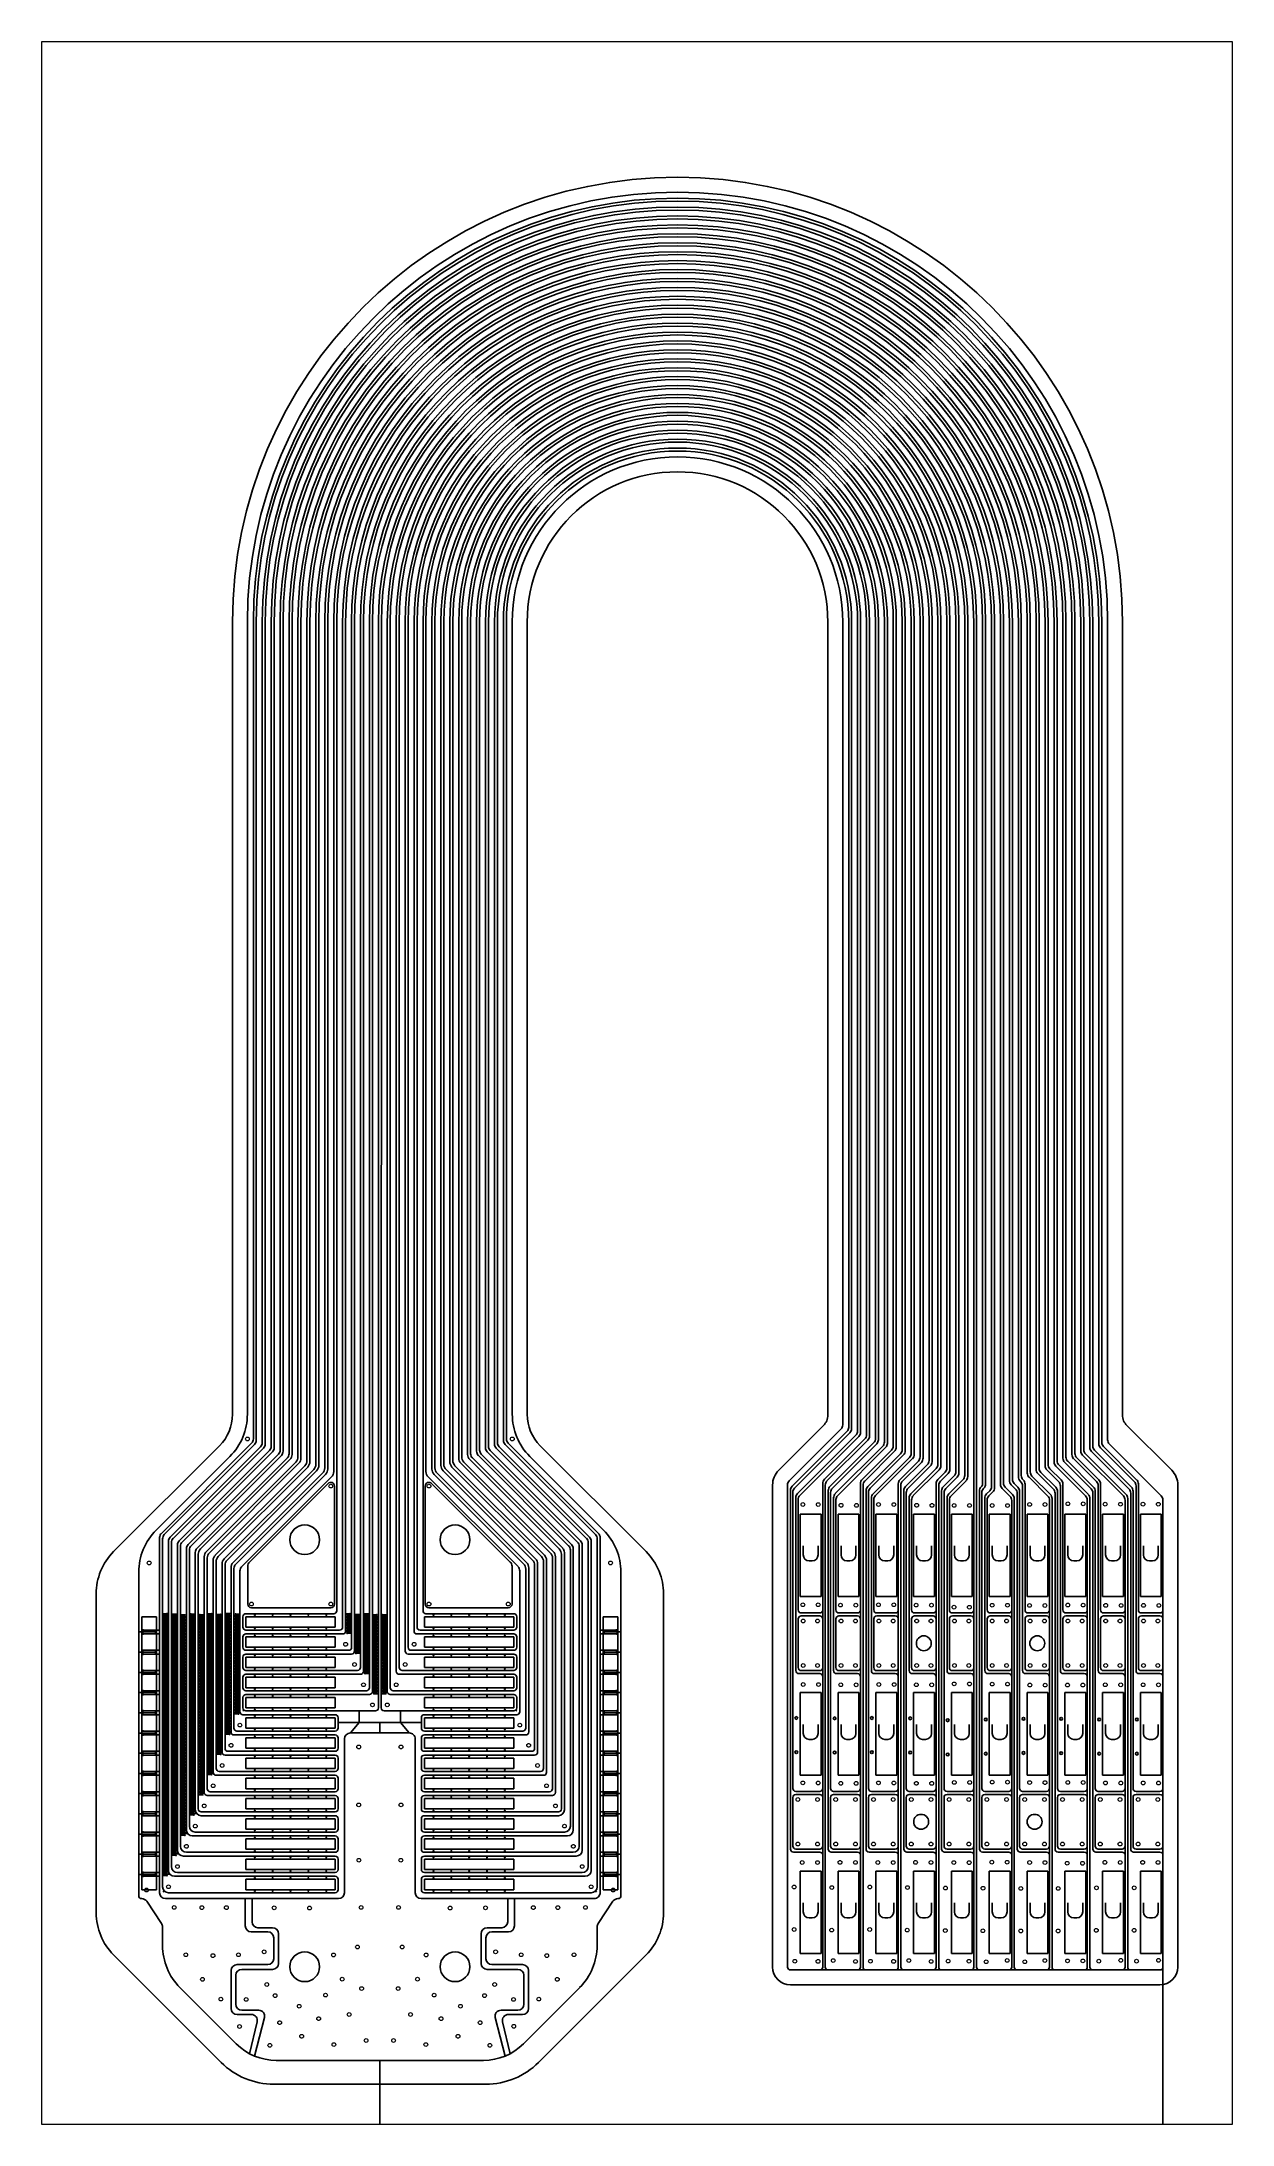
# Model space of a CAD drawing. Header units: millimetres. Extents: x 0 to 40, y 0 to 70.
import ezdxf

# ---------------------------------------------------------------- set-up
doc = ezdxf.new("R2010")
doc.units = ezdxf.units.MM
for name, color, linetype in [('Al Foil', 2, 'Continuous'), ('Cut Through All', 3, 'Continuous'), ('DEF POINTS', 7, 'Continuous'), ('Expose Silicone', 1, 'Continuous')]:
    doc.layers.add(name, color=color, linetype=linetype)

msp = doc.modelspace()

# ---------------------------------------------------------------- linework, layer by layer
msp.add_line((11.36, 13.501), (11.36, 13.155))
at = {"layer": 'Al Foil', "linetype": 'Continuous', "lineweight": 0}
for p, q in [((0, 0), (0, 70)), ((0, 70), (40, 70)), ((40, 70), (40, 0)), ((40, 0), (0, 0))]:
    msp.add_line(p, q, dxfattribs=at)
at = {"layer": 'Al Foil'}
for p, q in [((6.911, 50.491), (6.911, 23.865)), ((7.111, 50.491), (7.111, 23.036)), ((7.211, 50.491), (7.211, 22.995)), ((7.411, 50.491), (7.411, 22.912)), ((7.511, 50.491), (7.511, 22.871)), ((7.711, 50.491), (7.711, 22.788)), ((7.811, 50.491), (7.811, 22.746)), ((8.011, 50.491), (8.011, 22.664)), ((8.111, 50.491), (8.111, 22.622)), ((8.311, 50.491), (8.311, 22.539)), ((8.411, 50.491), (8.411, 22.519)), ((8.611, 50.491), (8.611, 22.436)), ((8.711, 50.491), (8.711, 22.394)), ((8.911, 50.491), (8.911, 22.311)), ((9.011, 50.491), (9.011, 22.27)), ((9.211, 50.491), (9.211, 22.187)), ((9.311, 50.491), (9.311, 22.146)), ((9.511, 50.491), (9.511, 22.063)), ((9.611, 50.491), (9.611, 22.022)), ((9.811, 50.491), (9.811, 21.939)), ((9.911, 50.491), (9.911, 17.263)), ((10.111, 50.491), (10.111, 16.713)), ((10.211, 50.491), (10.211, 16.584)), ((10.411, 50.491), (10.411, 16.034)), ((10.511, 50.491), (10.511, 15.905)), ((10.711, 50.491), (10.711, 15.355)), ((10.811, 50.491), (10.811, 15.226)), ((11.011, 50.491), (11.011, 14.676)), ((11.111, 50.491), (11.111, 14.547)), ((11.311, 50.491), (11.311, 13.997)), ((11.411, 50.491), (11.405, 13.997)), ((11.611, 50.491), (11.611, 14.547)), ((11.711, 50.491), (11.711, 14.676)), ((11.911, 50.491), (11.911, 15.226)), ((12.011, 50.491), (12.011, 15.355)), ((12.211, 50.491), (12.211, 15.905)), ((12.311, 50.491), (12.311, 16.034)), ((12.511, 50.491), (12.511, 16.584)), ((12.611, 50.491), (12.611, 16.713)), ((12.811, 50.491), (12.811, 17.263)), ((12.911, 50.491), (12.911, 21.939)), ((13.111, 50.491), (13.111, 22.022)), ((13.211, 50.491), (13.211, 22.063)), ((13.411, 50.491), (13.411, 22.146)), ((13.511, 50.491), (13.511, 22.187)), ((13.711, 50.491), (13.711, 22.27)), ((13.811, 50.491), (13.811, 22.311)), ((14.011, 50.491), (14.011, 22.394)), ((14.111, 50.491), (14.111, 22.436)), ((14.311, 50.491), (14.311, 22.519)), ((14.411, 50.491), (14.411, 22.539)), ((14.611, 50.491), (14.611, 22.622)), ((14.711, 50.491), (14.711, 22.664)), ((14.911, 50.491), (14.911, 22.746)), ((15.011, 50.491), (15.011, 22.788)), ((15.211, 50.491), (15.211, 22.871)), ((15.311, 50.491), (15.311, 22.912)), ((15.511, 50.491), (15.511, 22.995)), ((15.611, 50.491), (15.611, 23.036)), ((15.811, 50.491), (15.811, 23.865)), ((26.911, 23.509), (26.911, 50.491)), ((27.111, 23.426), (27.111, 50.491)), ((27.211, 23.385), (27.211, 50.491)), ((27.411, 23.302), (27.411, 50.491)), ((27.511, 23.261), (27.511, 50.491)), ((27.711, 23.178), (27.711, 50.491)), ((27.811, 23.137), (27.811, 50.491)), ((28.011, 23.054), (28.011, 50.491)), ((28.111, 23.012), (28.111, 50.491)), ((28.311, 22.929), (28.311, 50.491)), ((28.411, 22.888), (28.411, 50.491)), ((28.611, 22.805), (28.611, 50.491)), ((28.711, 22.764), (28.711, 50.491)), ((28.911, 22.681), (28.911, 50.491)), ((29.011, 22.639), (29.011, 50.491)), ((29.211, 22.557), (29.211, 50.491)), ((29.311, 22.515), (29.311, 50.491)), ((29.511, 22.432), (29.511, 50.491)), ((29.611, 22.391), (29.611, 50.491)), ((29.811, 22.308), (29.811, 50.491)), ((29.911, 22.267), (29.911, 50.491)), ((30.111, 22.184), (30.111, 50.491)), ((30.211, 22.142), (30.211, 50.491)), ((30.411, 22.06), (30.411, 50.491)), ((30.511, 22.018), (30.511, 50.491)), ((30.711, 21.935), (30.711, 50.491)), ((30.811, 21.894), (30.811, 50.491)), ((31.011, 21.811), (31.011, 50.491)), ((31.111, 21.77), (31.111, 50.491)), ((31.311, 17.288), (31.311, 50.491)), ((31.405, 5.288), (31.405, 50.491)), ((31.611, 21.521), (31.611, 50.491)), ((31.711, 21.521), (31.711, 50.491)), ((31.911, 21.438), (31.911, 50.491)), ((32.011, 21.397), (32.011, 50.491)), ((32.211, 21.516), (32.211, 50.491)), ((32.311, 21.557), (32.311, 50.491)), ((32.511, 21.64), (32.511, 50.491)), ((32.611, 21.681), (32.611, 50.491)), ((32.811, 21.764), (32.811, 50.491)), ((32.911, 21.806), (32.911, 50.491)), ((33.111, 21.888), (33.111, 50.491)), ((33.211, 21.93), (33.211, 50.491)), ((33.411, 22.013), (33.411, 50.491)), ((33.511, 22.054), (33.511, 50.491)), ((33.711, 22.137), (33.711, 50.491)), ((33.811, 22.178), (33.811, 50.491)), ((34.011, 22.261), (34.011, 50.491)), ((34.111, 22.303), (34.111, 50.491)), ((34.311, 22.385), (34.311, 50.491)), ((34.411, 22.427), (34.411, 50.491)), ((34.611, 22.51), (34.611, 50.491)), ((34.711, 22.551), (34.711, 50.491)), ((34.911, 22.634), (34.911, 50.491)), ((35.011, 22.675), (35.011, 50.491)), ((35.211, 22.758), (35.211, 50.491)), ((35.311, 22.8), (35.311, 50.491)), ((35.511, 22.883), (35.511, 50.491)), ((35.611, 22.924), (35.611, 50.491)), ((35.811, 23.007), (35.811, 50.491)), ((26.853, 23.368), (25.113, 21.629)), ((25.213, 21.446), (27.053, 23.285)), ((27.153, 23.244), (25.293, 21.384)), ((25.393, 21.201), (27.353, 23.161)), ((27.453, 23.119), (25.473, 21.14)), ((3.847, 19.972), (6.325, 22.451)), ((7.053, 22.895), (4.02, 19.862)), ((4.12, 19.821), (7.153, 22.854)), ((7.353, 22.771), (4.32, 19.738)), ((4.42, 19.696), (7.453, 22.729)), ((7.653, 22.646), (4.62, 19.614)), ((7.753, 22.605), (4.72, 19.572)), ((4.92, 19.489), (7.953, 22.522)), ((8.053, 22.481), (5.02, 19.448)), ((14.67, 22.481), (17.703, 19.448)), ((14.77, 22.522), (17.803, 19.489)), ((18.003, 19.572), (14.97, 22.605)), ((18.103, 19.614), (15.07, 22.646)), ((15.27, 22.729), (18.303, 19.696)), ((18.403, 19.738), (15.37, 22.771)), ((15.57, 22.854), (18.603, 19.821)), ((15.67, 22.895), (18.703, 19.862)), ((18.875, 19.972), (16.397, 22.451)), ((26.296, 21.68), (27.653, 23.037)), ((26.383, 21.626), (27.753, 22.995)), ((27.953, 22.912), (26.483, 21.443)), ((26.563, 21.381), (28.053, 22.871)), ((28.253, 22.788), (26.663, 21.199)), ((26.743, 21.137), (28.353, 22.747)), ((28.553, 22.664), (27.566, 21.677)), ((28.653, 22.622), (27.653, 21.623)), ((27.753, 21.44), (28.853, 22.539)), ((27.833, 21.379), (28.953, 22.498)), ((29.153, 22.415), (27.933, 21.196)), ((35.516, 21.663), (34.77, 22.41)), ((34.97, 22.493), (36.339, 21.123)), ((35.07, 22.534), (36.426, 21.178)), ((36.526, 21.361), (35.27, 22.617)), ((35.37, 22.658), (36.606, 21.422)), ((36.706, 21.605), (35.57, 22.741)), ((36.786, 21.666), (35.67, 22.783)), ((35.87, 22.865), (37.609, 21.126)), ((5.22, 19.365), (8.253, 22.398)), ((8.338, 22.342), (5.334, 19.338)), ((5.534, 19.255), (8.538, 22.259)), ((5.634, 19.214), (8.638, 22.218)), ((8.838, 22.135), (5.834, 19.131)), ((8.938, 22.093), (5.934, 19.09)), ((6.134, 19.007), (9.138, 22.01)), ((9.238, 21.969), (6.234, 18.965)), ((6.434, 18.883), (9.438, 21.886)), ((9.538, 21.845), (6.52, 18.827)), ((6.72, 18.744), (9.738, 21.762)), ((12.984, 21.762), (16.003, 18.744)), ((16.188, 18.841), (13.184, 21.845)), ((13.284, 21.886), (16.288, 18.883)), ((16.488, 18.965), (13.484, 21.969)), ((13.584, 22.01), (16.588, 19.007)), ((16.788, 19.09), (13.784, 22.093)), ((13.884, 22.135), (16.888, 19.131)), ((17.088, 19.214), (14.084, 22.218)), ((14.184, 22.259), (17.188, 19.255)), ((17.388, 19.338), (14.384, 22.342)), ((17.503, 19.365), (14.47, 22.398)), ((28.013, 21.134), (29.253, 22.374)), ((29.453, 22.291), (28.836, 21.675)), ((28.923, 21.62), (29.553, 22.25)), ((29.753, 22.167), (29.023, 21.437)), ((29.853, 22.125), (29.103, 21.376)), ((29.203, 21.193), (30.053, 22.042)), ((30.153, 22.001), (29.283, 21.132)), ((30.106, 21.672), (30.353, 21.918)), ((30.193, 21.617), (30.453, 21.877)), ((30.653, 21.794), (30.293, 21.435)), ((30.753, 21.752), (30.373, 21.373)), ((33.17, 21.747), (33.799, 21.118)), ((33.886, 21.172), (33.27, 21.788)), ((33.47, 21.871), (33.986, 21.355)), ((34.066, 21.416), (33.57, 21.913)), ((33.77, 21.996), (34.166, 21.599)), ((34.246, 21.661), (33.87, 22.037)), ((34.07, 22.12), (35.069, 21.12)), ((35.156, 21.175), (34.17, 22.161)), ((34.37, 22.244), (35.256, 21.358)), ((34.47, 22.285), (35.336, 21.419)), ((35.436, 21.602), (34.67, 22.368)), ((9.623, 21.541), (6.98, 18.898)), ((9.836, 17.488), (9.836, 21.452)), ((12.886, 21.452), (12.886, 17.488)), ((15.742, 18.898), (13.1, 21.541)), ((25.055, 21.487), (25.055, 5.288)), ((25.155, 9.25), (25.155, 21.304)), ((25.235, 21.243), (25.235, 11.288)), ((25.335, 15.25), (25.335, 21.06)), ((26.238, 17.288), (26.238, 21.539)), ((26.325, 5.288), (26.325, 21.484)), ((26.425, 21.301), (26.425, 9.25)), ((26.505, 11.288), (26.505, 21.24)), ((26.605, 21.057), (26.605, 15.25)), ((27.508, 21.536), (27.508, 17.288)), ((27.595, 21.482), (27.595, 5.288)), ((27.695, 9.25), (27.695, 21.299)), ((27.775, 11.288), (27.775, 21.237)), ((27.875, 21.054), (27.875, 15.25)), ((28.778, 21.533), (28.778, 17.288)), ((28.865, 5.288), (28.865, 21.479)), ((28.965, 21.296), (28.965, 9.25)), ((29.045, 21.234), (29.045, 11.288)), ((29.145, 15.25), (29.145, 21.052)), ((30.048, 17.288), (30.048, 21.53)), ((30.135, 5.288), (30.135, 21.476)), ((30.235, 21.293), (30.235, 9.25)), ((30.315, 21.232), (30.315, 11.288)), ((30.415, 15.25), (30.415, 21.049)), ((30.473, 21.19), (30.953, 21.67)), ((31.053, 21.628), (30.553, 21.129)), ((31.505, 21.29), (31.505, 9.25)), ((31.582, 21.45), (31.563, 21.432)), ((31.585, 21.229), (31.585, 11.288)), ((31.653, 21.38), (31.643, 21.37)), ((31.685, 15.25), (31.685, 21.046)), ((31.743, 21.187), (31.853, 21.297)), ((31.823, 21.126), (31.953, 21.255)), ((32.27, 21.374), (32.529, 21.115)), ((32.616, 21.169), (32.37, 21.416)), ((32.57, 21.498), (32.716, 21.352)), ((32.67, 21.54), (32.796, 21.414)), ((32.675, 5.288), (32.675, 21.028)), ((32.775, 21.211), (32.775, 9.25)), ((32.855, 21.272), (32.855, 11.288)), ((32.896, 21.596), (32.87, 21.623)), ((32.955, 15.25), (32.955, 21.455)), ((32.976, 21.658), (32.97, 21.664)), ((33.035, 17.288), (33.035, 21.516)), ((33.945, 5.288), (33.945, 21.031)), ((34.045, 21.214), (34.045, 9.25)), ((34.125, 11.288), (34.125, 21.275)), ((34.225, 21.458), (34.225, 15.25)), ((34.305, 17.288), (34.305, 21.519)), ((35.215, 5.288), (35.215, 21.033)), ((35.315, 21.216), (35.315, 9.25)), ((35.395, 21.278), (35.395, 11.288)), ((35.495, 15.25), (35.495, 21.461)), ((35.575, 17.288), (35.575, 21.522)), ((36.485, 21.036), (36.485, 5.288)), ((36.585, 9.25), (36.585, 21.219)), ((36.665, 21.281), (36.665, 11.288)), ((36.765, 15.25), (36.765, 21.463)), ((36.845, 17.288), (36.845, 21.525)), ((25.415, 20.999), (25.415, 17.288)), ((26.685, 17.288), (26.685, 20.996)), ((27.955, 17.288), (27.955, 20.993)), ((29.225, 20.99), (29.225, 17.288)), ((30.495, 20.987), (30.495, 17.288)), ((31.765, 17.288), (31.765, 20.985)), ((32.588, 20.973), (32.588, 17.288)), ((33.858, 20.976), (33.858, 17.288)), ((35.128, 20.979), (35.128, 17.288)), ((36.398, 20.982), (36.398, 17.288)), ((37.668, 20.985), (37.668, 17.288)), ((3.961, 19.721), (3.961, 7.786)), ((4.061, 7.986), (4.061, 19.679)), ((18.661, 19.679), (18.661, 7.986)), ((18.761, 19.721), (18.761, 7.786)), ((4.261, 19.596), (4.261, 8.536)), ((4.361, 8.665), (4.361, 19.555)), ((4.561, 19.472), (4.561, 9.215)), ((4.661, 19.431), (4.661, 9.344)), ((4.861, 9.894), (4.861, 19.348)), ((4.961, 19.306), (4.961, 10.023)), ((5.161, 10.573), (5.161, 19.224)), ((5.261, 19.161), (5.261, 10.602)), ((5.461, 11.152), (5.461, 19.079)), ((5.561, 11.281), (5.561, 19.037)), ((5.761, 18.954), (5.761, 11.831)), ((5.861, 18.913), (5.861, 11.96)), ((16.861, 11.96), (16.861, 18.913)), ((16.961, 18.954), (16.961, 11.831)), ((17.161, 11.281), (17.161, 19.037)), ((17.261, 19.079), (17.261, 11.152)), ((17.461, 10.602), (17.461, 19.161)), ((17.561, 10.573), (17.561, 19.224)), ((17.761, 19.306), (17.761, 10.023)), ((17.861, 19.348), (17.861, 9.894)), ((18.061, 9.344), (18.061, 19.431)), ((18.161, 9.215), (18.161, 19.472)), ((18.361, 19.555), (18.361, 8.665)), ((18.461, 8.536), (18.461, 19.596)), ((3.261, 7.886), (3.261, 18.558)), ((6.061, 12.51), (6.061, 18.83)), ((6.161, 18.789), (6.161, 12.639)), ((6.361, 13.189), (6.361, 18.706)), ((6.461, 18.685), (6.461, 13.318)), ((6.661, 13.868), (6.661, 18.602)), ((6.661, 18.588), (6.661, 18.602)), ((6.922, 17.488), (6.922, 18.757)), ((15.801, 17.488), (15.801, 18.757)), ((16.061, 18.602), (16.061, 13.868)), ((16.261, 13.318), (16.261, 18.664)), ((16.361, 18.706), (16.361, 13.189)), ((16.561, 12.639), (16.561, 18.789)), ((16.661, 18.83), (16.661, 12.51)), ((19.461, 7.886), (19.461, 18.558)), ((4.061, 17.163), (4.211, 17.163)), ((4.061, 17.063), (4.211, 17.063)), ((4.061, 16.963), (4.211, 16.963)), ((4.061, 16.863), (4.211, 16.863)), ((4.111, 17.113), (4.261, 17.113)), ((4.111, 17.013), (4.261, 17.013)), ((4.111, 16.913), (4.261, 16.913)), ((4.111, 16.813), (4.261, 16.813)), ((4.361, 17.142), (4.511, 17.142)), ((4.361, 17.042), (4.511, 17.042)), ((4.361, 16.942), (4.511, 16.942)), ((4.361, 16.842), (4.511, 16.842)), ((4.411, 17.092), (4.561, 17.092)), ((4.411, 16.992), (4.561, 16.992)), ((4.411, 16.892), (4.561, 16.892)), ((4.661, 17.121), (4.811, 17.121)), ((4.661, 17.021), (4.811, 17.021)), ((4.661, 16.921), (4.811, 16.921)), ((4.661, 16.821), (4.811, 16.821)), ((4.711, 17.071), (4.861, 17.071)), ((4.711, 16.971), (4.861, 16.971)), ((4.711, 16.871), (4.861, 16.871)), ((4.961, 17.1), (5.111, 17.1)), ((4.961, 17), (5.111, 17)), ((4.961, 16.9), (5.111, 16.9)), ((5.011, 17.15), (5.161, 17.15)), ((5.011, 17.05), (5.161, 17.05)), ((5.011, 16.95), (5.161, 16.95)), ((5.011, 16.85), (5.161, 16.85)), ((5.261, 17.079), (5.411, 17.079)), ((5.261, 16.979), (5.411, 16.979)), ((5.261, 16.879), (5.411, 16.879)), ((5.311, 17.129), (5.461, 17.129)), ((5.311, 17.029), (5.461, 17.029)), ((5.311, 16.929), (5.461, 16.929)), ((5.311, 16.829), (5.461, 16.829)), ((5.561, 17.158), (5.711, 17.158)), ((5.561, 17.058), (5.711, 17.058)), ((5.561, 16.958), (5.711, 16.958)), ((5.561, 16.858), (5.711, 16.858)), ((5.611, 17.108), (5.761, 17.108)), ((5.611, 17.008), (5.761, 17.008)), ((5.611, 16.908), (5.761, 16.908)), ((5.611, 16.808), (5.761, 16.808)), ((5.861, 17.137), (6.011, 17.137)), ((5.861, 17.037), (6.011, 17.037)), ((5.861, 16.937), (6.011, 16.937)), ((5.861, 16.837), (6.011, 16.837)), ((5.911, 17.087), (6.061, 17.087)), ((5.911, 16.987), (6.061, 16.987)), ((5.911, 16.887), (6.061, 16.887)), ((6.161, 17.116), (6.311, 17.116)), ((6.161, 17.016), (6.311, 17.016)), ((6.161, 16.916), (6.311, 16.916)), ((6.161, 16.816), (6.311, 16.816)), ((6.211, 17.166), (6.361, 17.166)), ((6.211, 17.066), (6.361, 17.066)), ((6.211, 16.966), (6.361, 16.966)), ((6.211, 16.866), (6.361, 16.866)), ((6.461, 17.095), (6.611, 17.095)), ((6.461, 16.995), (6.611, 16.995)), ((6.461, 16.895), (6.611, 16.895)), ((6.511, 17.145), (6.661, 17.145)), ((6.511, 17.045), (6.661, 17.045)), ((6.511, 16.945), (6.661, 16.945)), ((6.511, 16.845), (6.661, 16.845)), ((6.761, 16.713), (6.761, 17.063)), ((9.811, 17.163), (6.861, 17.163)), ((7.047, 17.363), (9.711, 17.363)), ((10.361, 17.161), (10.211, 17.161)), ((10.361, 17.061), (10.211, 17.061)), ((10.361, 16.961), (10.211, 16.961)), ((10.361, 16.861), (10.211, 16.861)), ((10.411, 17.111), (10.261, 17.111)), ((10.411, 17.011), (10.261, 17.011)), ((10.411, 16.911), (10.261, 16.911)), ((10.411, 16.811), (10.261, 16.811)), ((10.661, 17.082), (10.511, 17.082)), ((10.661, 16.982), (10.511, 16.982)), ((10.661, 16.882), (10.511, 16.882)), ((10.711, 17.132), (10.561, 17.132)), ((10.711, 17.032), (10.561, 17.032)), ((10.711, 16.932), (10.561, 16.932)), ((10.711, 16.832), (10.561, 16.832)), ((10.961, 17.103), (10.811, 17.103)), ((10.961, 17.003), (10.811, 17.003)), ((10.961, 16.903), (10.811, 16.903)), ((10.961, 16.803), (10.811, 16.803)), ((11.011, 17.153), (10.861, 17.153)), ((11.011, 17.053), (10.861, 17.053)), ((11.011, 16.953), (10.861, 16.953)), ((11.011, 16.853), (10.861, 16.853)), ((11.261, 17.124), (11.111, 17.124)), ((11.261, 17.024), (11.111, 17.024)), ((11.261, 16.924), (11.111, 16.924)), ((11.261, 16.824), (11.111, 16.824)), ((11.311, 17.074), (11.161, 17.074)), ((11.311, 16.974), (11.161, 16.974)), ((11.311, 16.874), (11.161, 16.874)), ((11.405, 17.074), (11.555, 17.074)), ((11.405, 16.974), (11.555, 16.974)), ((11.405, 16.874), (11.555, 16.874)), ((11.455, 17.124), (11.611, 17.125)), ((11.455, 17.024), (11.611, 17.025)), ((11.455, 16.924), (11.611, 16.925)), ((11.455, 16.824), (11.611, 16.825)), ((12.911, 17.163), (15.861, 17.163)), ((13.011, 17.363), (15.676, 17.363)), ((15.961, 17.063), (15.961, 16.713)), ((25.415, 15.35), (25.415, 16.988)), ((25.515, 17.188), (26.138, 17.188)), ((25.515, 17.088), (26.138, 17.088)), ((26.238, 9.05), (26.238, 17.288)), ((26.238, 16.988), (26.238, 15.35)), ((26.685, 15.35), (26.685, 16.988)), ((27.408, 17.188), (26.785, 17.188)), ((26.785, 17.088), (27.408, 17.088)), ((27.508, 9.05), (27.508, 17.288)), ((27.508, 16.988), (27.508, 15.35)), ((27.955, 15.35), (27.955, 16.988)), ((28.678, 17.188), (28.055, 17.188)), ((28.055, 17.088), (28.678, 17.088)), ((28.778, 9.05), (28.778, 17.288)), ((28.778, 16.988), (28.778, 15.35)), ((29.225, 15.35), (29.225, 16.988)), ((29.325, 17.188), (29.948, 17.188)), ((29.325, 17.088), (29.948, 17.088)), ((30.048, 9.05), (30.048, 17.288)), ((30.048, 16.988), (30.048, 15.35)), ((30.495, 15.35), (30.495, 16.988)), ((30.595, 17.188), (31.211, 17.188)), ((30.595, 17.088), (31.218, 17.088)), ((31.318, 9.05), (31.318, 17.288)), ((31.318, 16.988), (31.318, 15.35)), ((31.765, 15.35), (31.765, 16.988)), ((32.488, 17.188), (31.865, 17.188)), ((31.865, 17.088), (32.488, 17.088)), ((32.588, 9.05), (32.588, 17.288)), ((32.588, 16.988), (32.588, 15.35)), ((33.035, 15.35), (33.035, 16.988)), ((33.758, 17.188), (33.135, 17.188)), ((33.135, 17.088), (33.758, 17.088)), ((33.858, 9.05), (33.858, 17.288)), ((33.858, 16.988), (33.858, 15.35)), ((34.305, 15.35), (34.305, 16.988)), ((35.028, 17.188), (34.405, 17.188)), ((34.405, 17.088), (35.028, 17.088)), ((35.128, 9.05), (35.128, 17.288)), ((35.128, 16.988), (35.128, 15.35)), ((35.575, 15.35), (35.575, 16.988)), ((36.298, 17.188), (35.675, 17.188)), ((35.675, 17.088), (36.298, 17.088)), ((36.398, 9.05), (36.398, 17.288)), ((36.398, 16.988), (36.398, 15.35)), ((36.845, 15.35), (36.845, 16.988)), ((37.568, 17.188), (36.945, 17.188)), ((36.945, 17.088), (37.568, 17.088)), ((37.668, 9.05), (37.668, 17.288)), ((37.668, 16.988), (37.668, 15.35)), ((3.811, 16.548), (3.261, 16.548)), ((3.961, 16.613), (3.411, 16.613)), ((3.961, 16.484), (3.411, 16.484)), ((4.061, 16.763), (4.211, 16.763)), ((4.061, 16.663), (4.211, 16.663)), ((4.061, 16.563), (4.211, 16.563)), ((4.061, 16.463), (4.211, 16.463)), ((4.061, 16.363), (4.211, 16.363)), ((4.061, 16.263), (4.211, 16.263)), ((4.061, 16.163), (4.211, 16.163)), ((4.111, 16.713), (4.261, 16.713)), ((4.111, 16.613), (4.261, 16.613)), ((4.111, 16.513), (4.261, 16.513)), ((4.111, 16.413), (4.261, 16.413)), ((4.111, 16.313), (4.261, 16.313)), ((4.111, 16.213), (4.261, 16.213)), ((4.111, 16.113), (4.261, 16.113)), ((4.361, 16.742), (4.511, 16.742)), ((4.361, 16.642), (4.511, 16.642)), ((4.361, 16.542), (4.511, 16.542)), ((4.361, 16.442), (4.511, 16.442)), ((4.361, 16.342), (4.511, 16.342)), ((4.361, 16.242), (4.511, 16.242)), ((4.361, 16.142), (4.511, 16.142)), ((4.411, 16.792), (4.561, 16.792)), ((4.411, 16.692), (4.561, 16.692)), ((4.411, 16.592), (4.561, 16.592)), ((4.411, 16.492), (4.561, 16.492)), ((4.411, 16.392), (4.561, 16.392)), ((4.411, 16.292), (4.561, 16.292)), ((4.411, 16.192), (4.561, 16.192)), ((4.661, 16.721), (4.811, 16.721)), ((4.661, 16.621), (4.811, 16.621)), ((4.661, 16.521), (4.811, 16.521)), ((4.661, 16.421), (4.811, 16.421)), ((4.661, 16.321), (4.811, 16.321)), ((4.661, 16.221), (4.811, 16.221)), ((4.661, 16.121), (4.811, 16.121)), ((4.711, 16.771), (4.861, 16.771)), ((4.711, 16.671), (4.861, 16.671)), ((4.711, 16.571), (4.861, 16.571)), ((4.711, 16.471), (4.861, 16.471)), ((4.711, 16.371), (4.861, 16.371)), ((4.711, 16.271), (4.861, 16.271)), ((4.711, 16.171), (4.861, 16.171)), ((4.961, 16.8), (5.111, 16.8)), ((4.961, 16.7), (5.111, 16.7)), ((4.961, 16.6), (5.111, 16.6)), ((4.961, 16.5), (5.111, 16.5)), ((4.961, 16.4), (5.111, 16.4)), ((4.961, 16.3), (5.111, 16.3)), ((4.961, 16.2), (5.111, 16.2)), ((5.011, 16.75), (5.161, 16.75)), ((5.011, 16.65), (5.161, 16.65)), ((5.011, 16.55), (5.161, 16.55)), ((5.011, 16.45), (5.161, 16.45)), ((5.011, 16.35), (5.161, 16.35)), ((5.011, 16.25), (5.161, 16.25)), ((5.011, 16.15), (5.161, 16.15)), ((5.261, 16.779), (5.411, 16.779)), ((5.261, 16.679), (5.411, 16.679)), ((5.261, 16.579), (5.411, 16.579)), ((5.261, 16.479), (5.411, 16.479)), ((5.261, 16.379), (5.411, 16.379)), ((5.261, 16.279), (5.411, 16.279)), ((5.261, 16.179), (5.411, 16.179)), ((5.311, 16.729), (5.461, 16.729)), ((5.311, 16.629), (5.461, 16.629)), ((5.311, 16.529), (5.461, 16.529)), ((5.311, 16.429), (5.461, 16.429)), ((5.311, 16.329), (5.461, 16.329)), ((5.311, 16.229), (5.461, 16.229)), ((5.311, 16.129), (5.461, 16.129)), ((5.561, 16.758), (5.711, 16.758)), ((5.561, 16.658), (5.711, 16.658)), ((5.561, 16.558), (5.711, 16.558)), ((5.561, 16.458), (5.711, 16.458)), ((5.561, 16.358), (5.711, 16.358)), ((5.561, 16.258), (5.711, 16.258)), ((5.561, 16.158), (5.711, 16.158)), ((5.611, 16.708), (5.761, 16.708)), ((5.611, 16.608), (5.761, 16.608)), ((5.611, 16.508), (5.761, 16.508)), ((5.611, 16.408), (5.761, 16.408)), ((5.611, 16.308), (5.761, 16.308)), ((5.611, 16.208), (5.761, 16.208)), ((5.611, 16.108), (5.761, 16.108)), ((5.861, 16.737), (6.011, 16.737)), ((5.861, 16.637), (6.011, 16.637)), ((5.861, 16.537), (6.011, 16.537)), ((5.861, 16.437), (6.011, 16.437)), ((5.861, 16.337), (6.011, 16.337)), ((5.861, 16.237), (6.011, 16.237)), ((5.861, 16.137), (6.011, 16.137)), ((5.911, 16.787), (6.061, 16.787)), ((5.911, 16.687), (6.061, 16.687)), ((5.911, 16.587), (6.061, 16.587)), ((5.911, 16.487), (6.061, 16.487)), ((5.911, 16.387), (6.061, 16.387)), ((5.911, 16.287), (6.061, 16.287)), ((5.911, 16.187), (6.061, 16.187)), ((6.161, 16.716), (6.311, 16.716)), ((6.161, 16.616), (6.311, 16.616)), ((6.161, 16.516), (6.311, 16.516)), ((6.161, 16.416), (6.311, 16.416)), ((6.161, 16.316), (6.311, 16.316)), ((6.161, 16.216), (6.311, 16.216)), ((6.161, 16.116), (6.311, 16.116)), ((6.211, 16.766), (6.361, 16.766)), ((6.211, 16.666), (6.361, 16.666)), ((6.211, 16.566), (6.361, 16.566)), ((6.211, 16.466), (6.361, 16.466)), ((6.211, 16.366), (6.361, 16.366)), ((6.211, 16.266), (6.361, 16.266)), ((6.211, 16.166), (6.361, 16.166)), ((6.461, 16.795), (6.611, 16.795)), ((6.461, 16.695), (6.611, 16.695)), ((6.461, 16.595), (6.611, 16.595)), ((6.461, 16.495), (6.611, 16.495)), ((6.461, 16.395), (6.611, 16.395)), ((6.461, 16.295), (6.611, 16.295)), ((6.461, 16.195), (6.611, 16.195)), ((6.511, 16.745), (6.661, 16.745)), ((6.511, 16.645), (6.661, 16.645)), ((6.511, 16.545), (6.661, 16.545)), ((6.511, 16.445), (6.661, 16.445)), ((6.511, 16.345), (6.661, 16.345)), ((6.511, 16.245), (6.661, 16.245)), ((6.511, 16.145), (6.661, 16.145)), ((6.761, 16.034), (6.761, 16.384)), ((10.011, 16.613), (6.861, 16.613)), ((6.861, 16.484), (10.111, 16.484)), ((10.361, 16.561), (10.209, 16.561)), ((10.361, 16.761), (10.211, 16.761)), ((10.361, 16.661), (10.211, 16.661)), ((10.411, 16.711), (10.261, 16.711)), ((10.411, 16.611), (10.261, 16.611)), ((10.411, 16.511), (10.261, 16.511)), ((10.661, 16.782), (10.511, 16.782)), ((10.661, 16.682), (10.511, 16.682)), ((10.661, 16.582), (10.511, 16.582)), ((10.661, 16.482), (10.511, 16.482)), ((10.661, 16.382), (10.511, 16.382)), ((10.661, 16.282), (10.511, 16.282)), ((10.661, 16.182), (10.511, 16.182)), ((10.711, 16.732), (10.561, 16.732)), ((10.711, 16.632), (10.561, 16.632)), ((10.711, 16.532), (10.561, 16.532)), ((10.711, 16.432), (10.561, 16.432)), ((10.711, 16.332), (10.561, 16.332)), ((10.711, 16.232), (10.561, 16.232)), ((10.711, 16.132), (10.561, 16.132)), ((10.961, 16.703), (10.811, 16.703)), ((10.961, 16.603), (10.811, 16.603)), ((10.961, 16.503), (10.811, 16.503)), ((10.961, 16.403), (10.811, 16.403)), ((10.961, 16.303), (10.811, 16.303)), ((10.961, 16.203), (10.811, 16.203)), ((10.961, 16.103), (10.811, 16.103)), ((11.011, 16.753), (10.861, 16.753)), ((11.011, 16.653), (10.861, 16.653)), ((11.011, 16.553), (10.861, 16.553)), ((11.011, 16.453), (10.861, 16.453)), ((11.011, 16.353), (10.861, 16.353)), ((11.011, 16.253), (10.861, 16.253)), ((11.011, 16.153), (10.861, 16.153)), ((11.261, 16.724), (11.111, 16.724)), ((11.261, 16.624), (11.111, 16.624)), ((11.261, 16.524), (11.111, 16.524)), ((11.261, 16.424), (11.111, 16.424)), ((11.261, 16.324), (11.111, 16.324)), ((11.261, 16.224), (11.111, 16.224)), ((11.261, 16.124), (11.111, 16.124)), ((11.311, 16.774), (11.161, 16.774)), ((11.311, 16.674), (11.161, 16.674)), ((11.311, 16.574), (11.161, 16.574)), ((11.311, 16.474), (11.161, 16.474)), ((11.311, 16.374), (11.161, 16.374)), ((11.311, 16.274), (11.161, 16.274)), ((11.311, 16.174), (11.161, 16.174)), ((11.405, 16.774), (11.556, 16.774)), ((11.405, 16.674), (11.556, 16.674)), ((11.405, 16.574), (11.556, 16.574)), ((11.405, 16.474), (11.556, 16.474)), ((11.405, 16.374), (11.557, 16.374)), ((11.405, 16.274), (11.557, 16.274)), ((11.405, 16.174), (11.557, 16.174)), ((11.456, 16.724), (11.611, 16.725)), ((11.456, 16.624), (11.611, 16.625)), ((11.456, 16.524), (11.611, 16.525)), ((11.456, 16.424), (11.611, 16.425)), ((11.457, 16.324), (11.611, 16.325)), ((11.457, 16.224), (11.611, 16.225)), ((11.457, 16.124), (11.611, 16.125)), ((15.861, 16.484), (12.611, 16.484)), ((15.861, 16.613), (12.711, 16.613)), ((15.961, 16.034), (15.961, 16.384)), ((18.758, 16.613), (19.308, 16.613)), ((18.758, 16.484), (19.308, 16.484)), ((18.908, 16.548), (19.458, 16.548)), ((3.811, 15.869), (3.261, 15.869)), ((3.961, 15.934), (3.411, 15.934)), ((3.961, 15.805), (3.411, 15.805)), ((4.061, 16.063), (4.211, 16.063)), ((4.061, 15.963), (4.211, 15.963)), ((4.061, 15.863), (4.211, 15.863)), ((4.061, 15.763), (4.211, 15.763)), ((4.061, 15.663), (4.211, 15.663)), ((4.061, 15.563), (4.211, 15.563)), ((4.061, 15.463), (4.211, 15.463)), ((4.111, 16.013), (4.261, 16.013)), ((4.111, 15.913), (4.261, 15.913)), ((4.111, 15.813), (4.261, 15.813)), ((4.111, 15.713), (4.261, 15.713)), ((4.111, 15.613), (4.261, 15.613)), ((4.111, 15.513), (4.261, 15.513)), ((4.111, 15.413), (4.261, 15.413)), ((4.361, 16.042), (4.511, 16.042)), ((4.361, 15.942), (4.511, 15.942)), ((4.361, 15.842), (4.511, 15.842)), ((4.361, 15.742), (4.511, 15.742)), ((4.361, 15.642), (4.511, 15.642)), ((4.361, 15.542), (4.511, 15.542)), ((4.361, 15.442), (4.511, 15.442)), ((4.411, 16.092), (4.561, 16.092)), ((4.411, 15.992), (4.561, 15.992)), ((4.411, 15.892), (4.561, 15.892)), ((4.411, 15.792), (4.561, 15.792)), ((4.411, 15.692), (4.561, 15.692)), ((4.411, 15.592), (4.561, 15.592)), ((4.411, 15.492), (4.561, 15.492)), ((4.661, 16.021), (4.811, 16.021)), ((4.661, 15.921), (4.811, 15.921)), ((4.661, 15.821), (4.811, 15.821)), ((4.661, 15.721), (4.811, 15.721)), ((4.661, 15.621), (4.811, 15.621)), ((4.661, 15.521), (4.811, 15.521)), ((4.661, 15.421), (4.811, 15.421)), ((4.711, 16.071), (4.861, 16.071)), ((4.711, 15.971), (4.861, 15.971)), ((4.711, 15.871), (4.861, 15.871)), ((4.711, 15.771), (4.861, 15.771)), ((4.711, 15.671), (4.861, 15.671)), ((4.711, 15.571), (4.861, 15.571)), ((4.711, 15.471), (4.861, 15.471)), ((4.961, 16.1), (5.111, 16.1)), ((4.961, 16), (5.111, 16)), ((4.961, 15.9), (5.111, 15.9)), ((4.961, 15.8), (5.111, 15.8)), ((4.961, 15.7), (5.111, 15.7)), ((4.961, 15.6), (5.111, 15.6)), ((4.961, 15.5), (5.111, 15.5)), ((5.011, 16.05), (5.161, 16.05)), ((5.011, 15.95), (5.161, 15.95)), ((5.011, 15.85), (5.161, 15.85)), ((5.011, 15.75), (5.161, 15.75)), ((5.011, 15.65), (5.161, 15.65)), ((5.011, 15.55), (5.161, 15.55)), ((5.011, 15.45), (5.161, 15.45)), ((5.261, 16.079), (5.411, 16.079)), ((5.261, 15.979), (5.411, 15.979)), ((5.261, 15.879), (5.411, 15.879)), ((5.261, 15.779), (5.411, 15.779)), ((5.261, 15.679), (5.411, 15.679)), ((5.261, 15.579), (5.411, 15.579)), ((5.261, 15.479), (5.411, 15.479)), ((5.311, 16.029), (5.461, 16.029)), ((5.311, 15.929), (5.461, 15.929)), ((5.311, 15.829), (5.461, 15.829)), ((5.311, 15.729), (5.461, 15.729)), ((5.311, 15.629), (5.461, 15.629)), ((5.311, 15.529), (5.461, 15.529)), ((5.311, 15.429), (5.461, 15.429)), ((5.561, 16.058), (5.711, 16.058)), ((5.561, 15.958), (5.711, 15.958)), ((5.561, 15.858), (5.711, 15.858)), ((5.561, 15.758), (5.711, 15.758)), ((5.561, 15.658), (5.711, 15.658)), ((5.561, 15.558), (5.711, 15.558)), ((5.561, 15.458), (5.711, 15.458)), ((5.611, 16.008), (5.761, 16.008)), ((5.611, 15.908), (5.761, 15.908)), ((5.611, 15.808), (5.761, 15.808)), ((5.611, 15.708), (5.761, 15.708)), ((5.611, 15.608), (5.761, 15.608)), ((5.611, 15.508), (5.761, 15.508)), ((5.611, 15.408), (5.761, 15.408)), ((5.861, 16.037), (6.011, 16.037)), ((5.861, 15.937), (6.011, 15.937)), ((5.861, 15.837), (6.011, 15.837)), ((5.861, 15.737), (6.011, 15.737)), ((5.861, 15.637), (6.011, 15.637)), ((5.861, 15.537), (6.011, 15.537)), ((5.861, 15.437), (6.011, 15.437)), ((5.911, 16.087), (6.061, 16.087)), ((5.911, 15.987), (6.061, 15.987)), ((5.911, 15.887), (6.061, 15.887)), ((5.911, 15.787), (6.061, 15.787)), ((5.911, 15.687), (6.061, 15.687)), ((5.911, 15.587), (6.061, 15.587)), ((5.911, 15.487), (6.061, 15.487)), ((6.161, 16.016), (6.311, 16.016)), ((6.161, 15.916), (6.311, 15.916)), ((6.161, 15.816), (6.311, 15.816)), ((6.161, 15.716), (6.311, 15.716)), ((6.161, 15.616), (6.311, 15.616)), ((6.161, 15.516), (6.311, 15.516)), ((6.161, 15.416), (6.311, 15.416)), ((6.211, 16.066), (6.361, 16.066)), ((6.211, 15.966), (6.361, 15.966)), ((6.211, 15.866), (6.361, 15.866)), ((6.211, 15.766), (6.361, 15.766)), ((6.211, 15.666), (6.361, 15.666)), ((6.211, 15.566), (6.361, 15.566)), ((6.211, 15.466), (6.361, 15.466)), ((6.461, 16.095), (6.611, 16.095)), ((6.461, 15.995), (6.611, 15.995)), ((6.461, 15.895), (6.611, 15.895)), ((6.461, 15.795), (6.611, 15.795)), ((6.461, 15.695), (6.611, 15.695)), ((6.461, 15.595), (6.611, 15.595)), ((6.461, 15.495), (6.611, 15.495)), ((6.511, 16.045), (6.661, 16.045)), ((6.511, 15.945), (6.661, 15.945)), ((6.511, 15.845), (6.661, 15.845)), ((6.511, 15.745), (6.661, 15.745)), ((6.511, 15.645), (6.661, 15.645)), ((6.511, 15.545), (6.661, 15.545)), ((6.511, 15.445), (6.661, 15.445)), ((6.761, 15.705), (6.761, 15.355)), ((10.311, 15.934), (6.861, 15.934)), ((10.411, 15.805), (6.861, 15.805)), ((10.661, 15.882), (10.509, 15.882)), ((10.661, 16.082), (10.511, 16.082)), ((10.661, 15.982), (10.511, 15.982)), ((10.711, 16.032), (10.561, 16.032)), ((10.711, 15.932), (10.561, 15.932)), ((10.711, 15.832), (10.561, 15.832)), ((10.961, 16.003), (10.811, 16.003)), ((10.961, 15.903), (10.811, 15.903)), ((10.961, 15.803), (10.811, 15.803)), ((10.961, 15.703), (10.811, 15.703)), ((10.961, 15.603), (10.811, 15.603)), ((10.961, 15.503), (10.811, 15.503)), ((10.961, 15.403), (10.811, 15.403)), ((11.011, 16.053), (10.861, 16.053)), ((11.011, 15.953), (10.861, 15.953)), ((11.011, 15.853), (10.861, 15.853)), ((11.011, 15.753), (10.861, 15.753)), ((11.011, 15.653), (10.861, 15.653)), ((11.011, 15.553), (10.861, 15.553)), ((11.011, 15.453), (10.861, 15.453)), ((11.261, 16.024), (11.111, 16.024)), ((11.261, 15.924), (11.111, 15.924)), ((11.261, 15.824), (11.111, 15.824)), ((11.261, 15.724), (11.111, 15.724)), ((11.261, 15.624), (11.111, 15.624)), ((11.261, 15.524), (11.111, 15.524)), ((11.261, 15.424), (11.111, 15.424)), ((11.311, 16.074), (11.161, 16.074)), ((11.311, 15.974), (11.161, 15.974)), ((11.311, 15.874), (11.161, 15.874)), ((11.311, 15.774), (11.161, 15.774)), ((11.311, 15.674), (11.161, 15.674)), ((11.311, 15.574), (11.161, 15.574)), ((11.311, 15.474), (11.161, 15.474)), ((11.405, 16.074), (11.557, 16.074)), ((11.405, 15.974), (11.558, 15.974)), ((11.405, 15.874), (11.558, 15.874)), ((11.405, 15.774), (11.558, 15.774)), ((11.405, 15.674), (11.558, 15.674)), ((11.405, 15.574), (11.559, 15.574)), ((11.405, 15.474), (11.559, 15.474)), ((11.458, 16.024), (11.611, 16.025)), ((11.458, 15.924), (11.611, 15.925)), ((11.458, 15.824), (11.611, 15.825)), ((11.458, 15.724), (11.611, 15.725)), ((11.459, 15.624), (11.611, 15.625)), ((11.459, 15.524), (11.611, 15.525)), ((11.459, 15.424), (11.611, 15.425)), ((15.861, 15.805), (12.311, 15.805)), ((12.411, 15.934), (15.861, 15.934)), ((15.961, 15.355), (15.961, 15.705)), ((18.758, 15.934), (19.308, 15.934)), ((18.758, 15.805), (19.308, 15.805)), ((18.908, 15.869), (19.458, 15.869)), ((3.811, 15.19), (3.261, 15.19)), ((3.961, 15.255), (3.411, 15.255)), ((3.961, 15.126), (3.411, 15.126)), ((4.061, 15.363), (4.211, 15.363)), ((4.061, 15.263), (4.211, 15.263)), ((4.061, 15.163), (4.211, 15.163)), ((4.061, 15.063), (4.211, 15.063)), ((4.061, 14.963), (4.211, 14.963)), ((4.061, 14.863), (4.211, 14.863)), ((4.061, 14.763), (4.211, 14.763)), ((4.111, 15.313), (4.261, 15.313)), ((4.111, 15.213), (4.261, 15.213)), ((4.111, 15.113), (4.261, 15.113)), ((4.111, 15.013), (4.261, 15.013)), ((4.111, 14.913), (4.261, 14.913)), ((4.111, 14.813), (4.261, 14.813)), ((4.111, 14.713), (4.261, 14.713)), ((4.361, 15.342), (4.511, 15.342)), ((4.361, 15.242), (4.511, 15.242)), ((4.361, 15.142), (4.511, 15.142)), ((4.361, 15.042), (4.511, 15.042)), ((4.361, 14.942), (4.511, 14.942)), ((4.361, 14.842), (4.511, 14.842)), ((4.361, 14.742), (4.511, 14.742)), ((4.411, 15.392), (4.561, 15.392)), ((4.411, 15.292), (4.561, 15.292)), ((4.411, 15.192), (4.561, 15.192)), ((4.411, 15.092), (4.561, 15.092)), ((4.411, 14.992), (4.561, 14.992)), ((4.411, 14.892), (4.561, 14.892)), ((4.411, 14.792), (4.561, 14.792)), ((4.661, 15.321), (4.811, 15.321)), ((4.661, 15.221), (4.811, 15.221)), ((4.661, 15.121), (4.811, 15.121)), ((4.661, 15.021), (4.811, 15.021)), ((4.661, 14.921), (4.811, 14.921)), ((4.661, 14.821), (4.811, 14.821)), ((4.661, 14.721), (4.811, 14.721)), ((4.711, 15.371), (4.861, 15.371)), ((4.711, 15.271), (4.861, 15.271)), ((4.711, 15.171), (4.861, 15.171)), ((4.711, 15.071), (4.861, 15.071)), ((4.711, 14.971), (4.861, 14.971)), ((4.711, 14.871), (4.861, 14.871)), ((4.711, 14.771), (4.861, 14.771)), ((4.961, 15.4), (5.111, 15.4)), ((4.961, 15.3), (5.111, 15.3)), ((4.961, 15.2), (5.111, 15.2)), ((4.961, 15.1), (5.111, 15.1)), ((4.961, 15), (5.111, 15)), ((4.961, 14.9), (5.111, 14.9)), ((4.961, 14.8), (5.111, 14.8)), ((5.011, 15.35), (5.161, 15.35)), ((5.011, 15.25), (5.161, 15.25)), ((5.011, 15.15), (5.161, 15.15)), ((5.011, 15.05), (5.161, 15.05)), ((5.011, 14.95), (5.161, 14.95)), ((5.011, 14.85), (5.161, 14.85)), ((5.011, 14.75), (5.161, 14.75)), ((5.261, 15.379), (5.411, 15.379)), ((5.261, 15.279), (5.411, 15.279)), ((5.261, 15.179), (5.411, 15.179)), ((5.261, 15.079), (5.411, 15.079)), ((5.261, 14.979), (5.411, 14.979)), ((5.261, 14.879), (5.411, 14.879)), ((5.261, 14.779), (5.411, 14.779)), ((5.311, 15.329), (5.461, 15.329)), ((5.311, 15.229), (5.461, 15.229)), ((5.311, 15.129), (5.461, 15.129)), ((5.311, 15.029), (5.461, 15.029)), ((5.311, 14.929), (5.461, 14.929)), ((5.311, 14.829), (5.461, 14.829)), ((5.311, 14.729), (5.461, 14.729)), ((5.561, 15.358), (5.711, 15.358)), ((5.561, 15.258), (5.711, 15.258)), ((5.561, 15.158), (5.711, 15.158)), ((5.561, 15.058), (5.711, 15.058)), ((5.561, 14.958), (5.711, 14.958)), ((5.561, 14.858), (5.711, 14.858)), ((5.561, 14.758), (5.711, 14.758)), ((5.611, 15.308), (5.761, 15.308)), ((5.611, 15.208), (5.761, 15.208)), ((5.611, 15.108), (5.761, 15.108)), ((5.611, 15.008), (5.761, 15.008)), ((5.611, 14.908), (5.761, 14.908)), ((5.611, 14.808), (5.761, 14.808)), ((5.611, 14.708), (5.761, 14.708)), ((5.861, 15.337), (6.011, 15.337)), ((5.861, 15.237), (6.011, 15.237)), ((5.861, 15.137), (6.011, 15.137)), ((5.861, 15.037), (6.011, 15.037)), ((5.861, 14.937), (6.011, 14.937)), ((5.861, 14.837), (6.011, 14.837)), ((5.861, 14.737), (6.011, 14.737)), ((5.911, 15.387), (6.061, 15.387)), ((5.911, 15.287), (6.061, 15.287)), ((5.911, 15.187), (6.061, 15.187)), ((5.911, 15.087), (6.061, 15.087)), ((5.911, 14.987), (6.061, 14.987)), ((5.911, 14.887), (6.061, 14.887)), ((5.911, 14.787), (6.061, 14.787)), ((6.161, 15.316), (6.311, 15.316)), ((6.161, 15.216), (6.311, 15.216)), ((6.161, 15.116), (6.311, 15.116)), ((6.161, 15.016), (6.311, 15.016)), ((6.161, 14.916), (6.311, 14.916)), ((6.161, 14.816), (6.311, 14.816)), ((6.161, 14.716), (6.311, 14.716)), ((6.211, 15.366), (6.361, 15.366)), ((6.211, 15.266), (6.361, 15.266)), ((6.211, 15.166), (6.361, 15.166)), ((6.211, 15.066), (6.361, 15.066)), ((6.211, 14.966), (6.361, 14.966)), ((6.211, 14.866), (6.361, 14.866)), ((6.211, 14.766), (6.361, 14.766)), ((6.461, 15.395), (6.611, 15.395)), ((6.461, 15.295), (6.611, 15.295)), ((6.461, 15.195), (6.611, 15.195)), ((6.461, 15.095), (6.611, 15.095)), ((6.461, 14.995), (6.611, 14.995)), ((6.461, 14.895), (6.611, 14.895)), ((6.461, 14.795), (6.611, 14.795)), ((6.511, 15.345), (6.661, 15.345)), ((6.511, 15.245), (6.661, 15.245)), ((6.511, 15.145), (6.661, 15.145)), ((6.511, 15.045), (6.661, 15.045)), ((6.511, 14.945), (6.661, 14.945)), ((6.511, 14.845), (6.661, 14.845)), ((6.511, 14.745), (6.661, 14.745)), ((6.761, 14.676), (6.761, 15.026)), ((6.861, 15.255), (10.611, 15.255)), ((6.861, 15.126), (10.711, 15.126)), ((10.961, 15.203), (10.809, 15.203)), ((10.961, 15.303), (10.811, 15.303)), ((11.011, 15.353), (10.861, 15.353)), ((11.011, 15.253), (10.861, 15.253)), ((11.011, 15.153), (10.861, 15.153)), ((11.261, 15.324), (11.111, 15.324)), ((11.261, 15.224), (11.111, 15.224)), ((11.261, 15.124), (11.111, 15.124)), ((11.261, 15.024), (11.111, 15.024)), ((11.261, 14.924), (11.111, 14.924)), ((11.261, 14.824), (11.111, 14.824)), ((11.261, 14.724), (11.111, 14.724)), ((11.311, 15.374), (11.161, 15.374)), ((11.311, 15.274), (11.161, 15.274)), ((11.311, 15.174), (11.161, 15.174)), ((11.311, 15.074), (11.161, 15.074)), ((11.311, 14.974), (11.161, 14.974)), ((11.311, 14.874), (11.161, 14.874)), ((11.311, 14.774), (11.161, 14.774)), ((11.405, 15.374), (11.559, 15.374)), ((11.405, 15.274), (11.56, 15.274)), ((11.405, 15.174), (11.56, 15.174)), ((11.405, 15.074), (11.56, 15.074)), ((11.405, 14.974), (11.56, 14.974)), ((11.405, 14.874), (11.549, 14.874)), ((11.405, 14.774), (11.549, 14.774)), ((11.459, 15.324), (11.611, 15.325)), ((11.46, 15.224), (11.611, 15.225)), ((11.46, 15.124), (11.611, 15.125)), ((11.46, 15.024), (11.611, 15.025)), ((11.472, 14.924), (11.611, 14.925)), ((11.472, 14.824), (11.611, 14.825)), ((11.472, 14.724), (11.611, 14.725)), ((12.011, 15.126), (15.861, 15.126)), ((12.111, 15.255), (15.861, 15.255)), ((15.961, 15.026), (15.961, 14.676)), ((18.758, 15.255), (19.308, 15.255)), ((18.758, 15.126), (19.308, 15.126)), ((18.908, 15.19), (19.458, 15.19)), ((26.138, 15.15), (25.435, 15.15)), ((26.138, 15.25), (25.515, 15.25)), ((26.238, 11.288), (26.238, 15.05)), ((26.705, 15.15), (27.408, 15.15)), ((27.408, 15.25), (26.785, 15.25)), ((27.508, 15.05), (27.508, 11.288)), ((27.975, 15.15), (28.678, 15.15)), ((28.678, 15.25), (28.055, 15.25)), ((28.778, 15.05), (28.778, 11.288)), ((29.948, 15.15), (29.245, 15.15)), ((29.948, 15.25), (29.325, 15.25)), ((30.048, 11.288), (30.048, 15.05)), ((31.218, 15.15), (30.515, 15.15)), ((31.218, 15.25), (30.595, 15.25)), ((31.318, 11.288), (31.318, 15.05)), ((32.488, 15.15), (31.785, 15.15)), ((32.488, 15.25), (31.865, 15.25)), ((32.588, 11.288), (32.588, 15.05)), ((33.758, 15.15), (33.055, 15.15)), ((33.758, 15.25), (33.135, 15.25)), ((33.858, 11.288), (33.858, 15.05)), ((34.325, 15.15), (35.028, 15.15)), ((35.028, 15.25), (34.405, 15.25)), ((35.128, 15.05), (35.128, 11.288)), ((36.298, 15.15), (35.595, 15.15)), ((36.298, 15.25), (35.675, 15.25)), ((36.398, 11.288), (36.398, 15.05)), ((37.568, 15.15), (36.865, 15.15)), ((37.568, 15.25), (36.945, 15.25)), ((37.668, 11.288), (37.668, 15.05)), ((3.811, 14.511), (3.261, 14.511)), ((3.961, 14.576), (3.411, 14.576)), ((3.961, 14.447), (3.411, 14.447)), ((4.061, 14.663), (4.211, 14.663)), ((4.061, 14.563), (4.211, 14.563)), ((4.061, 14.463), (4.211, 14.463)), ((4.061, 14.363), (4.211, 14.363)), ((4.061, 14.263), (4.211, 14.263)), ((4.061, 14.163), (4.211, 14.163)), ((4.061, 14.063), (4.211, 14.063)), ((4.111, 14.613), (4.261, 14.613)), ((4.111, 14.513), (4.261, 14.513)), ((4.111, 14.413), (4.261, 14.413)), ((4.111, 14.313), (4.261, 14.313)), ((4.111, 14.213), (4.261, 14.213)), ((4.111, 14.113), (4.261, 14.113)), ((4.111, 14.013), (4.261, 14.013)), ((4.361, 14.642), (4.511, 14.642)), ((4.361, 14.542), (4.511, 14.542)), ((4.361, 14.442), (4.511, 14.442)), ((4.361, 14.342), (4.511, 14.342)), ((4.361, 14.242), (4.511, 14.242)), ((4.361, 14.142), (4.511, 14.142)), ((4.361, 14.042), (4.511, 14.042)), ((4.411, 14.692), (4.561, 14.692)), ((4.411, 14.592), (4.561, 14.592)), ((4.411, 14.492), (4.561, 14.492)), ((4.411, 14.392), (4.561, 14.392)), ((4.411, 14.292), (4.561, 14.292)), ((4.411, 14.192), (4.561, 14.192)), ((4.411, 14.092), (4.561, 14.092)), ((4.661, 14.621), (4.811, 14.621)), ((4.661, 14.521), (4.811, 14.521)), ((4.661, 14.421), (4.811, 14.421)), ((4.661, 14.321), (4.811, 14.321)), ((4.661, 14.221), (4.811, 14.221)), ((4.661, 14.121), (4.811, 14.121)), ((4.661, 14.021), (4.811, 14.021)), ((4.711, 14.671), (4.861, 14.671)), ((4.711, 14.571), (4.861, 14.571)), ((4.711, 14.471), (4.861, 14.471)), ((4.711, 14.371), (4.861, 14.371)), ((4.711, 14.271), (4.861, 14.271)), ((4.711, 14.171), (4.861, 14.171)), ((4.711, 14.071), (4.861, 14.071)), ((4.961, 14.7), (5.111, 14.7)), ((4.961, 14.6), (5.111, 14.6)), ((4.961, 14.5), (5.111, 14.5)), ((4.961, 14.4), (5.111, 14.4)), ((4.961, 14.3), (5.111, 14.3)), ((4.961, 14.2), (5.111, 14.2)), ((4.961, 14.1), (5.111, 14.1)), ((5.011, 14.65), (5.161, 14.65)), ((5.011, 14.55), (5.161, 14.55)), ((5.011, 14.45), (5.161, 14.45)), ((5.011, 14.35), (5.161, 14.35)), ((5.011, 14.25), (5.161, 14.25)), ((5.011, 14.15), (5.161, 14.15)), ((5.011, 14.05), (5.161, 14.05)), ((5.261, 14.679), (5.411, 14.679)), ((5.261, 14.579), (5.411, 14.579)), ((5.261, 14.479), (5.411, 14.479)), ((5.261, 14.379), (5.411, 14.379)), ((5.261, 14.279), (5.411, 14.279)), ((5.261, 14.179), (5.411, 14.179)), ((5.261, 14.079), (5.411, 14.079)), ((5.311, 14.629), (5.461, 14.629)), ((5.311, 14.529), (5.461, 14.529)), ((5.311, 14.429), (5.461, 14.429)), ((5.311, 14.329), (5.461, 14.329)), ((5.311, 14.229), (5.461, 14.229)), ((5.311, 14.129), (5.461, 14.129)), ((5.311, 14.029), (5.461, 14.029)), ((5.561, 14.658), (5.711, 14.658)), ((5.561, 14.558), (5.711, 14.558)), ((5.561, 14.458), (5.711, 14.458)), ((5.561, 14.358), (5.711, 14.358)), ((5.561, 14.258), (5.711, 14.258)), ((5.561, 14.158), (5.711, 14.158)), ((5.561, 14.058), (5.711, 14.058)), ((5.611, 14.608), (5.761, 14.608)), ((5.611, 14.508), (5.761, 14.508)), ((5.611, 14.408), (5.761, 14.408)), ((5.611, 14.308), (5.761, 14.308)), ((5.611, 14.208), (5.761, 14.208)), ((5.611, 14.108), (5.761, 14.108)), ((5.611, 14.008), (5.761, 14.008)), ((5.861, 14.637), (6.011, 14.637)), ((5.861, 14.537), (6.011, 14.537)), ((5.861, 14.437), (6.011, 14.437)), ((5.861, 14.337), (6.011, 14.337)), ((5.861, 14.237), (6.011, 14.237)), ((5.861, 14.137), (6.011, 14.137)), ((5.861, 14.037), (6.011, 14.037)), ((5.911, 14.687), (6.061, 14.687)), ((5.911, 14.587), (6.061, 14.587)), ((5.911, 14.487), (6.061, 14.487)), ((5.911, 14.387), (6.061, 14.387)), ((5.911, 14.287), (6.061, 14.287)), ((5.911, 14.187), (6.061, 14.187)), ((5.911, 14.087), (6.061, 14.087)), ((6.161, 14.616), (6.311, 14.616)), ((6.161, 14.516), (6.311, 14.516)), ((6.161, 14.416), (6.311, 14.416)), ((6.161, 14.316), (6.311, 14.316)), ((6.161, 14.216), (6.311, 14.216)), ((6.161, 14.116), (6.311, 14.116)), ((6.161, 14.016), (6.311, 14.016)), ((6.211, 14.666), (6.361, 14.666)), ((6.211, 14.566), (6.361, 14.566)), ((6.211, 14.466), (6.361, 14.466)), ((6.211, 14.366), (6.361, 14.366)), ((6.211, 14.266), (6.361, 14.266)), ((6.211, 14.166), (6.361, 14.166)), ((6.211, 14.066), (6.361, 14.066)), ((6.461, 14.695), (6.611, 14.695)), ((6.461, 14.595), (6.611, 14.595)), ((6.461, 14.495), (6.611, 14.495)), ((6.461, 14.395), (6.611, 14.395)), ((6.461, 14.295), (6.611, 14.295)), ((6.461, 14.195), (6.611, 14.195)), ((6.461, 14.095), (6.611, 14.095)), ((6.511, 14.645), (6.661, 14.645)), ((6.511, 14.545), (6.661, 14.545)), ((6.511, 14.445), (6.661, 14.445)), ((6.511, 14.345), (6.661, 14.345)), ((6.511, 14.245), (6.661, 14.245)), ((6.511, 14.145), (6.661, 14.145)), ((6.511, 14.045), (6.661, 14.045)), ((6.761, 13.997), (6.761, 14.347)), ((10.911, 14.576), (6.861, 14.576)), ((6.861, 14.447), (11.011, 14.447)), ((11.261, 14.524), (11.109, 14.524)), ((11.261, 14.624), (11.111, 14.624)), ((11.311, 14.674), (11.161, 14.674)), ((11.311, 14.574), (11.161, 14.574)), ((11.311, 14.474), (11.161, 14.474)), ((11.405, 14.674), (11.55, 14.674)), ((11.405, 14.574), (11.55, 14.574)), ((11.405, 14.474), (11.55, 14.474)), ((11.473, 14.624), (11.611, 14.625)), ((11.473, 14.524), (11.614, 14.525)), ((15.861, 14.447), (11.711, 14.447)), ((15.861, 14.576), (11.811, 14.576)), ((15.961, 13.997), (15.961, 14.347)), ((18.758, 14.576), (19.308, 14.576)), ((18.758, 14.447), (19.308, 14.447)), ((18.908, 14.511), (19.458, 14.511)), ((3.811, 13.832), (3.261, 13.832)), ((3.961, 13.897), (3.411, 13.897)), ((3.961, 13.768), (3.411, 13.768)), ((4.061, 13.963), (4.211, 13.963)), ((4.061, 13.863), (4.211, 13.863)), ((4.061, 13.763), (4.211, 13.763)), ((4.061, 13.663), (4.211, 13.663)), ((4.061, 13.563), (4.211, 13.563)), ((4.061, 13.463), (4.211, 13.463)), ((4.061, 13.363), (4.211, 13.363)), ((4.111, 13.913), (4.261, 13.913)), ((4.111, 13.813), (4.261, 13.813)), ((4.111, 13.713), (4.261, 13.713)), ((4.111, 13.613), (4.261, 13.613)), ((4.111, 13.513), (4.261, 13.513)), ((4.111, 13.413), (4.261, 13.413)), ((4.111, 13.313), (4.261, 13.313)), ((4.361, 13.942), (4.511, 13.942)), ((4.361, 13.842), (4.511, 13.842)), ((4.361, 13.742), (4.511, 13.742)), ((4.361, 13.642), (4.511, 13.642)), ((4.361, 13.542), (4.511, 13.542)), ((4.361, 13.442), (4.511, 13.442)), ((4.361, 13.342), (4.511, 13.342)), ((4.411, 13.992), (4.561, 13.992)), ((4.411, 13.892), (4.561, 13.892)), ((4.411, 13.792), (4.561, 13.792)), ((4.411, 13.692), (4.561, 13.692)), ((4.411, 13.592), (4.561, 13.592)), ((4.411, 13.492), (4.561, 13.492)), ((4.411, 13.392), (4.561, 13.392)), ((4.661, 13.921), (4.811, 13.921)), ((4.661, 13.821), (4.811, 13.821)), ((4.661, 13.721), (4.811, 13.721)), ((4.661, 13.621), (4.811, 13.621)), ((4.661, 13.521), (4.811, 13.521)), ((4.661, 13.421), (4.811, 13.421)), ((4.661, 13.321), (4.811, 13.321)), ((4.711, 13.971), (4.861, 13.971)), ((4.711, 13.871), (4.861, 13.871)), ((4.711, 13.771), (4.861, 13.771)), ((4.711, 13.671), (4.861, 13.671)), ((4.711, 13.571), (4.861, 13.571)), ((4.711, 13.471), (4.861, 13.471)), ((4.711, 13.371), (4.861, 13.371)), ((4.961, 14), (5.111, 14)), ((4.961, 13.9), (5.111, 13.9)), ((4.961, 13.8), (5.111, 13.8)), ((4.961, 13.7), (5.111, 13.7)), ((4.961, 13.6), (5.111, 13.6)), ((4.961, 13.5), (5.111, 13.5)), ((4.961, 13.4), (5.111, 13.4)), ((5.011, 13.95), (5.161, 13.95)), ((5.011, 13.85), (5.161, 13.85)), ((5.011, 13.75), (5.161, 13.75)), ((5.011, 13.65), (5.161, 13.65)), ((5.011, 13.55), (5.161, 13.55)), ((5.011, 13.45), (5.161, 13.45)), ((5.011, 13.35), (5.161, 13.35)), ((5.261, 13.979), (5.411, 13.979)), ((5.261, 13.879), (5.411, 13.879)), ((5.261, 13.779), (5.411, 13.779)), ((5.261, 13.679), (5.411, 13.679)), ((5.261, 13.579), (5.411, 13.579)), ((5.261, 13.479), (5.411, 13.479)), ((5.261, 13.379), (5.411, 13.379)), ((5.311, 13.929), (5.461, 13.929)), ((5.311, 13.829), (5.461, 13.829)), ((5.311, 13.729), (5.461, 13.729)), ((5.311, 13.629), (5.461, 13.629)), ((5.311, 13.529), (5.461, 13.529)), ((5.311, 13.429), (5.461, 13.429)), ((5.311, 13.329), (5.461, 13.329)), ((5.561, 13.958), (5.711, 13.958)), ((5.561, 13.858), (5.711, 13.858)), ((5.561, 13.758), (5.711, 13.758)), ((5.561, 13.658), (5.711, 13.658)), ((5.561, 13.558), (5.711, 13.558)), ((5.561, 13.458), (5.711, 13.458)), ((5.561, 13.358), (5.711, 13.358)), ((5.611, 13.908), (5.761, 13.908)), ((5.611, 13.808), (5.761, 13.808)), ((5.611, 13.708), (5.761, 13.708)), ((5.611, 13.608), (5.761, 13.608)), ((5.611, 13.508), (5.761, 13.508)), ((5.611, 13.408), (5.761, 13.408)), ((5.611, 13.308), (5.761, 13.308)), ((5.861, 13.937), (6.011, 13.937)), ((5.861, 13.837), (6.011, 13.837)), ((5.861, 13.737), (6.011, 13.737)), ((5.861, 13.637), (6.011, 13.637)), ((5.861, 13.537), (6.011, 13.537)), ((5.861, 13.437), (6.011, 13.437)), ((5.861, 13.337), (6.011, 13.337)), ((5.911, 13.987), (6.061, 13.987)), ((5.911, 13.887), (6.061, 13.887)), ((5.911, 13.787), (6.061, 13.787)), ((5.911, 13.687), (6.061, 13.687)), ((5.911, 13.587), (6.061, 13.587)), ((5.911, 13.487), (6.061, 13.487)), ((5.911, 13.387), (6.061, 13.387)), ((6.161, 13.916), (6.311, 13.916)), ((6.161, 13.816), (6.311, 13.816)), ((6.161, 13.716), (6.311, 13.716)), ((6.161, 13.616), (6.311, 13.616)), ((6.161, 13.516), (6.311, 13.516)), ((6.161, 13.416), (6.311, 13.416)), ((6.161, 13.316), (6.311, 13.316)), ((6.211, 13.966), (6.361, 13.966)), ((6.211, 13.866), (6.361, 13.866)), ((6.211, 13.766), (6.361, 13.766)), ((6.211, 13.666), (6.361, 13.666)), ((6.211, 13.566), (6.361, 13.566)), ((6.211, 13.466), (6.361, 13.466)), ((6.211, 13.366), (6.361, 13.366)), ((6.461, 13.995), (6.611, 13.995)), ((6.461, 13.895), (6.611, 13.895)), ((6.461, 13.795), (6.611, 13.795)), ((6.511, 13.945), (6.661, 13.945)), ((6.511, 13.845), (6.664, 13.845)), ((6.791, 13.926), (6.755, 13.891)), ((9.861, 13.768), (6.761, 13.768)), ((11.211, 13.897), (6.861, 13.897)), ((9.961, 13.318), (9.961, 13.668)), ((9.961, 13.501), (12.758, 13.501)), ((10.661, 13.501), (10.371, 13.155)), ((10.661, 13.501), (10.661, 13.897)), ((11.505, 13.897), (15.861, 13.897)), ((12.059, 13.501), (12.059, 13.897)), ((12.059, 13.501), (12.349, 13.155)), ((12.758, 13.668), (12.758, 13.318)), ((15.961, 13.768), (12.858, 13.768)), ((15.932, 13.926), (15.967, 13.891)), ((18.758, 13.897), (19.308, 13.897)), ((18.758, 13.768), (19.308, 13.768)), ((18.908, 13.832), (19.458, 13.832)), ((3.811, 13.153), (3.261, 13.153)), ((3.961, 13.218), (3.411, 13.218)), ((3.961, 13.089), (3.411, 13.089)), ((4.061, 13.263), (4.211, 13.263)), ((4.061, 13.163), (4.211, 13.163)), ((4.061, 13.063), (4.211, 13.063)), ((4.061, 12.963), (4.211, 12.963)), ((4.061, 12.863), (4.211, 12.863)), ((4.061, 12.763), (4.211, 12.763)), ((4.061, 12.663), (4.211, 12.663)), ((4.111, 13.213), (4.261, 13.213)), ((4.111, 13.113), (4.261, 13.113)), ((4.111, 13.013), (4.261, 13.013)), ((4.111, 12.913), (4.261, 12.913)), ((4.111, 12.813), (4.261, 12.813)), ((4.111, 12.713), (4.261, 12.713)), ((4.111, 12.613), (4.261, 12.613)), ((4.361, 13.242), (4.511, 13.242)), ((4.361, 13.142), (4.511, 13.142)), ((4.361, 13.042), (4.511, 13.042)), ((4.361, 12.942), (4.511, 12.942)), ((4.361, 12.842), (4.511, 12.842)), ((4.361, 12.742), (4.511, 12.742)), ((4.361, 12.642), (4.511, 12.642)), ((4.411, 13.292), (4.561, 13.292)), ((4.411, 13.192), (4.561, 13.192)), ((4.411, 13.092), (4.561, 13.092)), ((4.411, 12.992), (4.561, 12.992)), ((4.411, 12.892), (4.561, 12.892)), ((4.411, 12.792), (4.561, 12.792)), ((4.411, 12.692), (4.561, 12.692)), ((4.661, 13.221), (4.811, 13.221)), ((4.661, 13.121), (4.811, 13.121)), ((4.661, 13.021), (4.811, 13.021)), ((4.661, 12.921), (4.811, 12.921)), ((4.661, 12.821), (4.811, 12.821)), ((4.661, 12.721), (4.811, 12.721)), ((4.661, 12.621), (4.811, 12.621)), ((4.711, 13.271), (4.861, 13.271)), ((4.711, 13.171), (4.861, 13.171)), ((4.711, 13.071), (4.861, 13.071)), ((4.711, 12.971), (4.861, 12.971)), ((4.711, 12.871), (4.861, 12.871)), ((4.711, 12.771), (4.861, 12.771)), ((4.711, 12.671), (4.861, 12.671)), ((4.961, 13.3), (5.111, 13.3)), ((4.961, 13.2), (5.111, 13.2)), ((4.961, 13.1), (5.111, 13.1)), ((4.961, 13), (5.111, 13)), ((4.961, 12.9), (5.111, 12.9)), ((4.961, 12.8), (5.111, 12.8)), ((4.961, 12.7), (5.111, 12.7)), ((5.011, 13.25), (5.161, 13.25)), ((5.011, 13.15), (5.161, 13.15)), ((5.011, 13.05), (5.161, 13.05)), ((5.011, 12.95), (5.161, 12.95)), ((5.011, 12.85), (5.161, 12.85)), ((5.011, 12.75), (5.161, 12.75)), ((5.011, 12.65), (5.161, 12.65)), ((5.261, 13.279), (5.411, 13.279)), ((5.261, 13.179), (5.411, 13.179)), ((5.261, 13.079), (5.411, 13.079)), ((5.261, 12.979), (5.411, 12.979)), ((5.261, 12.879), (5.411, 12.879)), ((5.261, 12.779), (5.411, 12.779)), ((5.261, 12.679), (5.411, 12.679)), ((5.311, 13.229), (5.461, 13.229)), ((5.311, 13.129), (5.461, 13.129)), ((5.311, 13.029), (5.461, 13.029)), ((5.311, 12.929), (5.461, 12.929)), ((5.311, 12.829), (5.461, 12.829)), ((5.311, 12.729), (5.461, 12.729)), ((5.311, 12.629), (5.461, 12.629)), ((5.561, 13.258), (5.711, 13.258)), ((5.561, 13.158), (5.711, 13.158)), ((5.561, 13.058), (5.711, 13.058)), ((5.561, 12.958), (5.711, 12.958)), ((5.561, 12.858), (5.711, 12.858)), ((5.561, 12.758), (5.711, 12.758)), ((5.561, 12.658), (5.711, 12.658)), ((5.611, 13.208), (5.761, 13.208)), ((5.611, 13.108), (5.761, 13.108)), ((5.611, 13.008), (5.761, 13.008)), ((5.611, 12.908), (5.761, 12.908)), ((5.611, 12.808), (5.761, 12.808)), ((5.611, 12.708), (5.761, 12.708)), ((5.611, 12.608), (5.761, 12.608)), ((5.861, 13.237), (6.011, 13.237)), ((5.861, 13.137), (6.011, 13.137)), ((5.861, 13.037), (6.011, 13.037)), ((5.861, 12.937), (6.011, 12.937)), ((5.861, 12.837), (6.011, 12.837)), ((5.861, 12.737), (6.011, 12.737)), ((5.861, 12.637), (6.011, 12.637)), ((5.911, 13.287), (6.061, 13.287)), ((5.911, 13.187), (6.061, 13.187)), ((5.911, 13.087), (6.061, 13.087)), ((5.911, 12.987), (6.061, 12.987)), ((5.911, 12.887), (6.061, 12.887)), ((5.911, 12.787), (6.061, 12.787)), ((5.911, 12.687), (6.061, 12.687)), ((6.161, 13.216), (6.311, 13.216)), ((6.161, 13.116), (6.311, 13.116)), ((6.211, 13.266), (6.361, 13.266)), ((6.211, 13.166), (6.364, 13.166)), ((9.861, 13.089), (6.461, 13.089)), ((6.561, 13.218), (9.861, 13.218)), ((9.961, 12.639), (9.961, 12.989)), ((10.171, 12.955), (10.171, 8.136)), ((10.371, 13.155), (12.349, 13.155)), ((12.549, 12.955), (12.549, 8.136)), ((12.758, 12.989), (12.758, 12.639)), ((12.858, 13.218), (16.161, 13.218)), ((16.261, 13.089), (12.858, 13.089)), ((18.758, 13.218), (19.308, 13.218)), ((18.758, 13.089), (19.308, 13.089)), ((18.908, 13.153), (19.458, 13.153)), ((3.811, 12.474), (3.261, 12.474)), ((3.961, 12.539), (3.411, 12.539)), ((3.961, 12.41), (3.411, 12.41)), ((4.061, 12.563), (4.211, 12.563)), ((4.061, 12.463), (4.211, 12.463)), ((4.061, 12.363), (4.211, 12.363)), ((4.061, 12.263), (4.211, 12.263)), ((4.061, 12.163), (4.211, 12.163)), ((4.061, 12.063), (4.211, 12.063)), ((4.061, 11.963), (4.211, 11.963)), ((4.111, 12.513), (4.261, 12.513)), ((4.111, 12.413), (4.261, 12.413)), ((4.111, 12.313), (4.261, 12.313)), ((4.111, 12.213), (4.261, 12.213)), ((4.111, 12.113), (4.261, 12.113)), ((4.111, 12.013), (4.261, 12.013)), ((4.111, 11.913), (4.261, 11.913)), ((4.361, 12.542), (4.511, 12.542)), ((4.361, 12.442), (4.511, 12.442)), ((4.361, 12.342), (4.511, 12.342)), ((4.361, 12.242), (4.511, 12.242)), ((4.361, 12.142), (4.511, 12.142)), ((4.361, 12.042), (4.511, 12.042)), ((4.361, 11.942), (4.511, 11.942)), ((4.411, 12.592), (4.561, 12.592)), ((4.411, 12.492), (4.561, 12.492)), ((4.411, 12.392), (4.561, 12.392)), ((4.411, 12.292), (4.561, 12.292)), ((4.411, 12.192), (4.561, 12.192)), ((4.411, 12.092), (4.561, 12.092)), ((4.411, 11.992), (4.561, 11.992)), ((4.661, 12.521), (4.811, 12.521)), ((4.661, 12.421), (4.811, 12.421)), ((4.661, 12.321), (4.811, 12.321)), ((4.661, 12.221), (4.811, 12.221)), ((4.661, 12.121), (4.811, 12.121)), ((4.661, 12.021), (4.811, 12.021)), ((4.661, 11.921), (4.811, 11.921)), ((4.711, 12.571), (4.861, 12.571)), ((4.711, 12.471), (4.861, 12.471)), ((4.711, 12.371), (4.861, 12.371)), ((4.711, 12.271), (4.861, 12.271)), ((4.711, 12.171), (4.861, 12.171)), ((4.711, 12.071), (4.861, 12.071)), ((4.711, 11.971), (4.861, 11.971)), ((4.961, 12.6), (5.111, 12.6)), ((4.961, 12.5), (5.111, 12.5)), ((4.961, 12.4), (5.111, 12.4)), ((4.961, 12.3), (5.111, 12.3)), ((4.961, 12.2), (5.111, 12.2)), ((4.961, 12.1), (5.111, 12.1)), ((4.961, 12), (5.111, 12)), ((5.011, 12.55), (5.161, 12.55)), ((5.011, 12.45), (5.161, 12.45)), ((5.011, 12.35), (5.161, 12.35)), ((5.011, 12.25), (5.161, 12.25)), ((5.011, 12.15), (5.161, 12.15)), ((5.011, 12.05), (5.161, 12.05)), ((5.011, 11.95), (5.161, 11.95)), ((5.261, 12.579), (5.411, 12.579)), ((5.261, 12.479), (5.411, 12.479)), ((5.261, 12.379), (5.411, 12.379)), ((5.261, 12.279), (5.411, 12.279)), ((5.261, 12.179), (5.411, 12.179)), ((5.261, 12.079), (5.411, 12.079)), ((5.261, 11.979), (5.411, 11.979)), ((5.311, 12.529), (5.461, 12.529)), ((5.311, 12.429), (5.461, 12.429)), ((5.311, 12.329), (5.461, 12.329)), ((5.311, 12.229), (5.461, 12.229)), ((5.311, 12.129), (5.461, 12.129)), ((5.311, 12.029), (5.461, 12.029)), ((5.311, 11.929), (5.461, 11.929)), ((5.561, 12.558), (5.711, 12.558)), ((5.561, 12.458), (5.711, 12.458)), ((5.561, 12.358), (5.711, 12.358)), ((5.561, 12.258), (5.711, 12.258)), ((5.561, 12.158), (5.711, 12.158)), ((5.561, 12.058), (5.711, 12.058)), ((5.561, 11.958), (5.711, 11.958)), ((5.611, 12.508), (5.761, 12.508)), ((5.611, 12.408), (5.761, 12.408)), ((5.611, 12.308), (5.761, 12.308)), ((5.611, 12.208), (5.761, 12.208)), ((5.611, 12.108), (5.761, 12.108)), ((5.611, 12.008), (5.761, 12.008)), ((5.611, 11.908), (5.761, 11.908)), ((5.861, 12.537), (6.011, 12.537)), ((5.861, 12.437), (6.011, 12.437)), ((5.911, 12.587), (6.061, 12.587)), ((5.911, 12.487), (6.064, 12.487)), ((9.861, 12.41), (6.161, 12.41)), ((6.261, 12.539), (9.861, 12.539)), ((9.961, 11.96), (9.961, 12.31)), ((12.758, 12.31), (12.758, 11.96)), ((12.858, 12.539), (16.461, 12.539)), ((16.561, 12.41), (12.858, 12.41)), ((18.758, 12.539), (19.308, 12.539)), ((18.758, 12.41), (19.308, 12.41)), ((18.908, 12.474), (19.458, 12.474)), ((3.811, 11.795), (3.261, 11.795)), ((3.961, 11.86), (3.411, 11.86)), ((3.961, 11.731), (3.411, 11.731)), ((4.061, 11.863), (4.211, 11.863)), ((4.061, 11.763), (4.211, 11.763)), ((4.061, 11.663), (4.211, 11.663)), ((4.061, 11.563), (4.211, 11.563)), ((4.061, 11.463), (4.211, 11.463)), ((4.061, 11.363), (4.211, 11.363)), ((4.061, 11.263), (4.211, 11.263)), ((4.111, 11.813), (4.261, 11.813)), ((4.111, 11.713), (4.261, 11.713)), ((4.111, 11.613), (4.261, 11.613)), ((4.111, 11.513), (4.261, 11.513)), ((4.111, 11.413), (4.261, 11.413)), ((4.111, 11.313), (4.261, 11.313)), ((4.111, 11.213), (4.261, 11.213)), ((4.361, 11.842), (4.511, 11.842)), ((4.361, 11.742), (4.511, 11.742)), ((4.361, 11.642), (4.511, 11.642)), ((4.361, 11.542), (4.511, 11.542)), ((4.361, 11.442), (4.511, 11.442)), ((4.361, 11.342), (4.511, 11.342)), ((4.361, 11.242), (4.511, 11.242)), ((4.411, 11.892), (4.561, 11.892)), ((4.411, 11.792), (4.561, 11.792)), ((4.411, 11.692), (4.561, 11.692)), ((4.411, 11.592), (4.561, 11.592)), ((4.411, 11.492), (4.561, 11.492)), ((4.411, 11.392), (4.561, 11.392)), ((4.411, 11.292), (4.561, 11.292)), ((4.661, 11.821), (4.811, 11.821)), ((4.661, 11.721), (4.811, 11.721)), ((4.661, 11.621), (4.811, 11.621)), ((4.661, 11.521), (4.811, 11.521)), ((4.661, 11.421), (4.811, 11.421)), ((4.661, 11.321), (4.811, 11.321)), ((4.661, 11.221), (4.811, 11.221)), ((4.711, 11.871), (4.861, 11.871)), ((4.711, 11.771), (4.861, 11.771)), ((4.711, 11.671), (4.861, 11.671)), ((4.711, 11.571), (4.861, 11.571)), ((4.711, 11.471), (4.861, 11.471)), ((4.711, 11.371), (4.861, 11.371)), ((4.711, 11.271), (4.861, 11.271)), ((4.961, 11.9), (5.111, 11.9)), ((4.961, 11.8), (5.111, 11.8)), ((4.961, 11.7), (5.111, 11.7)), ((4.961, 11.6), (5.111, 11.6)), ((4.961, 11.5), (5.111, 11.5)), ((4.961, 11.4), (5.111, 11.4)), ((4.961, 11.3), (5.111, 11.3)), ((5.011, 11.85), (5.161, 11.85)), ((5.011, 11.75), (5.161, 11.75)), ((5.011, 11.65), (5.161, 11.65)), ((5.011, 11.55), (5.161, 11.55)), ((5.011, 11.45), (5.161, 11.45)), ((5.011, 11.35), (5.161, 11.35)), ((5.011, 11.25), (5.161, 11.25)), ((5.261, 11.879), (5.411, 11.879)), ((5.261, 11.779), (5.411, 11.779)), ((5.261, 11.679), (5.411, 11.679)), ((5.261, 11.579), (5.411, 11.579)), ((5.261, 11.479), (5.411, 11.479)), ((5.261, 11.379), (5.411, 11.379)), ((5.261, 11.279), (5.411, 11.279)), ((5.311, 11.829), (5.461, 11.829)), ((5.311, 11.729), (5.461, 11.729)), ((5.311, 11.629), (5.461, 11.629)), ((5.311, 11.529), (5.461, 11.529)), ((5.311, 11.429), (5.461, 11.429)), ((5.311, 11.329), (5.461, 11.329)), ((5.311, 11.229), (5.461, 11.229)), ((5.561, 11.858), (5.711, 11.858)), ((5.561, 11.758), (5.711, 11.758)), ((5.611, 11.808), (5.764, 11.808)), ((5.861, 11.731), (9.861, 11.731)), ((5.961, 11.86), (9.861, 11.86)), ((9.961, 11.631), (9.961, 11.281)), ((12.758, 11.631), (12.758, 11.281)), ((12.858, 11.86), (16.761, 11.86)), ((16.861, 11.731), (12.858, 11.731)), ((18.758, 11.86), (19.308, 11.86)), ((18.758, 11.731), (19.308, 11.731)), ((18.908, 11.795), (19.458, 11.795)), ((3.811, 11.116), (3.261, 11.116)), ((3.961, 11.181), (3.411, 11.181)), ((3.961, 11.052), (3.411, 11.052)), ((3.961, 10.502), (3.411, 10.502)), ((4.061, 11.163), (4.211, 11.163)), ((4.061, 11.063), (4.211, 11.063)), ((4.061, 10.963), (4.211, 10.963)), ((4.061, 10.863), (4.211, 10.863)), ((4.061, 10.763), (4.211, 10.763)), ((4.061, 10.663), (4.211, 10.663)), ((4.061, 10.563), (4.211, 10.563)), ((4.111, 11.113), (4.261, 11.113)), ((4.111, 11.013), (4.261, 11.013)), ((4.111, 10.913), (4.261, 10.913)), ((4.111, 10.813), (4.261, 10.813)), ((4.111, 10.713), (4.261, 10.713)), ((4.111, 10.613), (4.261, 10.613)), ((4.111, 10.513), (4.261, 10.513)), ((4.361, 11.142), (4.511, 11.142)), ((4.361, 11.042), (4.511, 11.042)), ((4.361, 10.942), (4.511, 10.942)), ((4.361, 10.842), (4.511, 10.842)), ((4.361, 10.742), (4.511, 10.742)), ((4.361, 10.642), (4.511, 10.642)), ((4.361, 10.542), (4.511, 10.542)), ((4.411, 11.192), (4.561, 11.192)), ((4.411, 11.092), (4.561, 11.092)), ((4.411, 10.992), (4.561, 10.992)), ((4.411, 10.892), (4.561, 10.892)), ((4.411, 10.792), (4.561, 10.792)), ((4.411, 10.692), (4.561, 10.692)), ((4.411, 10.592), (4.561, 10.592)), ((4.661, 11.121), (4.811, 11.121)), ((4.661, 11.021), (4.811, 11.021)), ((4.661, 10.921), (4.811, 10.921)), ((4.661, 10.821), (4.811, 10.821)), ((4.661, 10.721), (4.811, 10.721)), ((4.661, 10.621), (4.811, 10.621)), ((4.661, 10.521), (4.811, 10.521)), ((4.711, 11.171), (4.861, 11.171)), ((4.711, 11.071), (4.861, 11.071)), ((4.711, 10.971), (4.861, 10.971)), ((4.711, 10.871), (4.861, 10.871)), ((4.711, 10.771), (4.861, 10.771)), ((4.711, 10.671), (4.861, 10.671)), ((4.711, 10.571), (4.861, 10.571)), ((4.961, 11.2), (5.111, 11.2)), ((4.961, 11.1), (5.111, 11.1)), ((4.961, 11), (5.111, 11)), ((4.961, 10.9), (5.111, 10.9)), ((4.961, 10.8), (5.111, 10.8)), ((4.961, 10.7), (5.111, 10.7)), ((4.961, 10.6), (5.111, 10.6)), ((5.011, 11.15), (5.161, 11.15)), ((5.011, 11.05), (5.161, 11.05)), ((5.011, 10.95), (5.161, 10.95)), ((5.011, 10.85), (5.161, 10.85)), ((5.011, 10.75), (5.161, 10.75)), ((5.011, 10.65), (5.161, 10.65)), ((5.011, 10.55), (5.163, 10.55)), ((5.261, 11.179), (5.411, 11.179)), ((5.261, 11.079), (5.411, 11.079)), ((5.311, 11.129), (5.464, 11.129)), ((5.361, 10.502), (9.865, 10.502)), ((9.861, 11.052), (5.561, 11.052)), ((9.861, 11.181), (5.661, 11.181)), ((9.961, 10.602), (9.961, 10.952)), ((12.758, 10.952), (12.758, 10.602)), ((12.854, 10.502), (17.361, 10.502)), ((12.858, 11.181), (17.061, 11.181)), ((17.161, 11.052), (12.858, 11.052)), ((18.758, 11.181), (19.308, 11.181)), ((18.758, 11.052), (19.308, 11.052)), ((18.758, 10.502), (19.308, 10.502)), ((18.908, 11.116), (19.458, 11.116)), ((25.235, 9.35), (25.235, 10.988)), ((25.335, 11.188), (26.138, 11.188)), ((25.335, 11.088), (26.138, 11.088)), ((26.238, 10.988), (26.238, 9.35)), ((26.505, 9.35), (26.505, 10.988)), ((27.408, 11.188), (26.605, 11.188)), ((26.605, 11.088), (27.408, 11.088)), ((27.508, 10.988), (27.508, 9.35)), ((27.775, 9.35), (27.775, 10.988)), ((28.678, 11.188), (27.875, 11.188)), ((27.875, 11.088), (28.678, 11.088)), ((28.778, 10.988), (28.778, 9.35)), ((29.045, 9.35), (29.045, 10.988)), ((29.145, 11.188), (29.948, 11.188)), ((29.145, 11.088), (29.948, 11.088)), ((30.048, 10.988), (30.048, 9.35)), ((30.315, 9.35), (30.315, 10.988)), ((30.415, 11.188), (31.218, 11.188)), ((30.415, 11.088), (31.218, 11.088)), ((31.318, 10.988), (31.318, 9.35)), ((31.585, 9.35), (31.585, 10.988)), ((31.685, 11.188), (32.488, 11.188)), ((31.685, 11.088), (32.488, 11.088)), ((32.588, 10.988), (32.588, 9.35)), ((32.855, 9.35), (32.855, 10.988)), ((32.955, 11.188), (33.758, 11.188)), ((32.955, 11.088), (33.758, 11.088)), ((33.858, 10.988), (33.858, 9.35)), ((34.125, 9.35), (34.125, 10.988)), ((35.028, 11.188), (34.225, 11.188)), ((34.225, 11.088), (35.028, 11.088)), ((35.128, 10.988), (35.128, 9.35)), ((35.395, 9.35), (35.395, 10.988)), ((35.495, 11.188), (36.298, 11.188)), ((35.495, 11.088), (36.298, 11.088)), ((36.398, 10.988), (36.398, 9.35)), ((36.665, 9.35), (36.665, 10.988)), ((36.765, 11.188), (37.568, 11.188)), ((36.765, 11.088), (37.568, 11.088)), ((37.668, 10.988), (37.668, 9.35)), ((3.811, 10.437), (3.261, 10.437)), ((3.961, 10.373), (3.411, 10.373)), ((3.961, 9.823), (3.411, 9.823)), ((4.061, 10.463), (4.211, 10.463)), ((4.061, 10.363), (4.211, 10.363)), ((4.061, 10.263), (4.211, 10.263)), ((4.061, 10.163), (4.211, 10.163)), ((4.061, 10.063), (4.211, 10.063)), ((4.061, 9.963), (4.211, 9.963)), ((4.061, 9.863), (4.211, 9.863)), ((4.111, 10.413), (4.261, 10.413)), ((4.111, 10.313), (4.261, 10.313)), ((4.111, 10.213), (4.261, 10.213)), ((4.111, 10.113), (4.261, 10.113)), ((4.111, 10.013), (4.261, 10.013)), ((4.111, 9.913), (4.261, 9.913)), ((4.111, 9.813), (4.261, 9.813)), ((4.361, 10.442), (4.511, 10.442)), ((4.361, 10.342), (4.511, 10.342)), ((4.361, 10.242), (4.511, 10.242)), ((4.361, 10.142), (4.511, 10.142)), ((4.361, 10.042), (4.511, 10.042)), ((4.361, 9.942), (4.511, 9.942)), ((4.361, 9.842), (4.511, 9.842)), ((4.411, 10.492), (4.561, 10.492)), ((4.411, 10.392), (4.561, 10.392)), ((4.411, 10.292), (4.561, 10.292)), ((4.411, 10.192), (4.561, 10.192)), ((4.411, 10.092), (4.561, 10.092)), ((4.411, 9.992), (4.561, 9.992)), ((4.411, 9.892), (4.561, 9.892)), ((4.661, 10.421), (4.811, 10.421)), ((4.661, 10.321), (4.811, 10.321)), ((4.661, 10.221), (4.811, 10.221)), ((4.661, 10.121), (4.811, 10.121)), ((4.661, 10.021), (4.811, 10.021)), ((4.661, 9.921), (4.811, 9.921)), ((4.661, 9.821), (4.811, 9.821)), ((4.711, 10.471), (4.861, 10.471)), ((4.711, 10.371), (4.861, 10.371)), ((4.711, 10.271), (4.861, 10.271)), ((4.711, 10.171), (4.861, 10.171)), ((4.711, 10.071), (4.861, 10.071)), ((4.711, 9.971), (4.861, 9.971)), ((4.711, 9.871), (4.863, 9.871)), ((4.961, 10.5), (5.111, 10.5)), ((4.961, 10.4), (5.111, 10.4)), ((5.011, 10.45), (5.204, 10.45)), ((5.161, 9.823), (9.861, 9.823)), ((9.861, 10.373), (5.361, 10.373)), ((9.961, 9.923), (9.961, 10.273)), ((12.758, 9.923), (12.758, 10.273)), ((12.858, 10.373), (17.361, 10.373)), ((17.561, 9.823), (12.858, 9.823)), ((18.758, 10.373), (19.308, 10.373)), ((18.758, 9.823), (19.308, 9.823)), ((18.908, 10.437), (19.458, 10.437)), ((3.811, 9.758), (3.261, 9.758)), ((3.961, 9.694), (3.411, 9.694)), ((3.961, 9.144), (3.411, 9.144)), ((4.061, 9.763), (4.211, 9.763)), ((4.061, 9.663), (4.211, 9.663)), ((4.061, 9.563), (4.211, 9.563)), ((4.061, 9.463), (4.211, 9.463)), ((4.061, 9.363), (4.211, 9.363)), ((4.061, 9.263), (4.211, 9.263)), ((4.061, 9.163), (4.211, 9.163)), ((4.111, 9.713), (4.261, 9.713)), ((4.111, 9.613), (4.261, 9.613)), ((4.111, 9.513), (4.261, 9.513)), ((4.111, 9.413), (4.261, 9.413)), ((4.111, 9.313), (4.261, 9.313)), ((4.111, 9.213), (4.261, 9.213)), ((4.111, 9.113), (4.261, 9.113)), ((4.361, 9.742), (4.511, 9.742)), ((4.361, 9.642), (4.511, 9.642)), ((4.361, 9.542), (4.511, 9.542)), ((4.361, 9.442), (4.511, 9.442)), ((4.361, 9.342), (4.511, 9.342)), ((4.361, 9.242), (4.511, 9.242)), ((4.361, 9.142), (4.511, 9.142)), ((4.411, 9.792), (4.561, 9.792)), ((4.411, 9.692), (4.561, 9.692)), ((4.411, 9.592), (4.561, 9.592)), ((4.411, 9.492), (4.561, 9.492)), ((4.411, 9.392), (4.561, 9.392)), ((4.411, 9.292), (4.561, 9.292)), ((4.411, 9.192), (4.563, 9.192)), ((4.661, 9.721), (4.811, 9.721)), ((4.711, 9.771), (4.904, 9.771)), ((4.861, 9.144), (9.861, 9.144)), ((9.861, 9.694), (5.061, 9.694)), ((9.961, 9.244), (9.961, 9.594)), ((12.758, 9.594), (12.758, 9.244)), ((17.661, 9.694), (12.858, 9.694)), ((12.858, 9.144), (17.861, 9.144)), ((18.758, 9.694), (19.308, 9.694)), ((18.758, 9.144), (19.308, 9.144)), ((18.908, 9.758), (19.458, 9.758)), ((26.138, 9.15), (25.255, 9.15)), ((26.138, 9.25), (25.335, 9.25)), ((26.525, 9.15), (27.408, 9.15)), ((27.408, 9.25), (26.605, 9.25)), ((28.678, 9.15), (27.795, 9.15)), ((28.678, 9.25), (27.875, 9.25)), ((29.065, 9.15), (29.948, 9.15)), ((29.948, 9.25), (29.145, 9.25)), ((30.335, 9.15), (31.218, 9.15)), ((31.218, 9.25), (30.415, 9.25)), ((31.605, 9.15), (32.488, 9.15)), ((32.488, 9.25), (31.685, 9.25)), ((32.875, 9.15), (33.758, 9.15)), ((33.758, 9.25), (32.955, 9.25)), ((34.145, 9.15), (35.028, 9.15)), ((35.028, 9.25), (34.225, 9.25)), ((35.415, 9.15), (36.298, 9.15)), ((36.298, 9.25), (35.495, 9.25)), ((37.568, 9.15), (36.685, 9.15)), ((37.568, 9.25), (36.765, 9.25)), ((3.811, 9.079), (3.261, 9.079)), ((3.811, 8.4), (3.261, 8.4)), ((3.961, 9.015), (3.411, 9.015)), ((3.961, 8.465), (3.411, 8.465)), ((4.061, 9.063), (4.211, 9.063)), ((4.061, 8.963), (4.211, 8.963)), ((4.061, 8.863), (4.211, 8.863)), ((4.061, 8.763), (4.211, 8.763)), ((4.061, 8.663), (4.211, 8.663)), ((4.061, 8.563), (4.211, 8.563)), ((4.061, 8.463), (4.211, 8.463)), ((4.111, 9.013), (4.261, 9.013)), ((4.111, 8.913), (4.261, 8.913)), ((4.111, 8.813), (4.261, 8.813)), ((4.111, 8.713), (4.261, 8.713)), ((4.111, 8.613), (4.261, 8.613)), ((4.111, 8.513), (4.263, 8.513)), ((4.111, 8.413), (4.304, 8.413)), ((4.361, 9.042), (4.511, 9.042)), ((4.411, 9.092), (4.604, 9.092)), ((9.861, 8.465), (4.561, 8.465)), ((4.761, 9.015), (9.861, 9.015)), ((9.961, 8.915), (9.961, 8.565)), ((12.758, 8.565), (12.758, 8.915)), ((12.858, 9.015), (17.961, 9.015)), ((18.161, 8.465), (12.858, 8.465)), ((18.758, 9.015), (19.308, 9.015)), ((18.758, 8.465), (19.308, 8.465)), ((18.908, 9.079), (19.458, 9.079)), ((18.908, 8.4), (19.458, 8.4)), ((26.238, 5.288), (26.238, 9.05)), ((27.508, 9.05), (27.508, 5.288)), ((28.778, 5.288), (28.778, 9.05)), ((30.048, 9.05), (30.048, 5.288)), ((31.318, 9.05), (31.318, 5.288)), ((32.588, 9.05), (32.588, 5.288)), ((33.858, 9.05), (33.858, 5.288)), ((35.128, 9.05), (35.128, 5.288)), ((36.398, 9.05), (36.398, 5.288)), ((37.668, 5.288), (37.668, 9.05)), ((3.261, 7.686), (3.261, 7.886)), ((3.961, 8.336), (3.411, 8.336)), ((4.061, 8.363), (4.211, 8.363)), ((4.12, 7.844), (4.084, 7.809)), ((9.861, 7.786), (4.261, 7.786)), ((4.461, 8.336), (9.861, 8.336)), ((9.961, 8.236), (9.961, 7.886)), ((10.171, 7.786), (10.171, 8.136)), ((12.549, 7.786), (12.549, 8.136)), ((12.758, 7.886), (12.758, 8.236)), ((12.858, 8.336), (18.261, 8.336)), ((18.461, 7.786), (12.858, 7.786)), ((18.603, 7.844), (18.638, 7.809)), ((18.758, 8.336), (19.308, 8.336)), ((19.461, 7.686), (19.461, 7.886)), ((3.364, 7.586), (3.361, 7.586)), ((3.531, 7.497), (4.028, 6.749)), ((9.971, 7.586), (4.161, 7.586)), ((6.84, 6.671), (6.84, 7.586)), ((7.066, 6.808), (7.066, 7.586)), ((12.749, 7.586), (18.561, 7.586)), ((15.656, 6.808), (15.656, 7.586)), ((15.882, 6.671), (15.882, 7.586)), ((19.192, 7.497), (18.695, 6.749)), ((19.358, 7.586), (19.361, 7.586)), ((4.061, 6.638), (4.061, 6.012)), ((7.596, 6.471), (7.04, 6.471)), ((7.759, 6.608), (7.266, 6.608)), ((7.959, 5.409), (7.959, 6.408)), ((14.763, 5.409), (14.763, 6.408)), ((14.963, 6.608), (15.456, 6.608)), ((15.126, 6.471), (15.682, 6.471)), ((18.661, 6.638), (18.661, 6.012)), ((7.796, 5.567), (7.796, 6.271)), ((14.926, 5.567), (14.926, 6.271)), ((6.365, 3.892), (6.365, 5.167)), ((6.523, 4.036), (6.523, 5.009)), ((6.565, 5.367), (7.596, 5.367)), ((6.723, 5.209), (7.759, 5.209)), ((15.999, 5.209), (14.963, 5.209)), ((16.157, 5.367), (15.126, 5.367)), ((16.199, 4.036), (16.199, 5.009)), ((16.357, 3.892), (16.357, 5.167)), ((25.155, 5.188), (26.138, 5.188)), ((26.138, 5.188), (36.585, 5.188)), ((27.408, 5.188), (26.425, 5.188)), ((27.695, 5.188), (28.678, 5.188)), ((29.948, 5.188), (28.965, 5.188)), ((31.218, 5.188), (30.235, 5.188)), ((32.488, 5.188), (31.505, 5.188)), ((33.758, 5.188), (32.775, 5.188)), ((35.028, 5.188), (34.045, 5.188)), ((36.298, 5.188), (35.315, 5.188)), ((36.585, 5.188), (37.568, 5.188)), ((37.668, 5.288), (37.668, 0)), ((4.647, 4.597), (6.538, 2.707)), ((16.185, 2.707), (18.105, 4.627)), ((7.044, 3.692), (6.565, 3.692)), ((7.291, 3.836), (6.723, 3.836)), ((7.154, 2.295), (7.484, 3.587)), ((15.569, 2.295), (15.238, 3.587)), ((15.432, 3.836), (15.999, 3.836)), ((15.678, 3.692), (16.157, 3.692)), ((6.985, 2.375), (7.239, 3.446)), ((15.737, 2.375), (15.484, 3.446)), ((7.881, 2.15), (14.841, 2.15)), ((11.361, 2.15), (11.361, 0))]:
    msp.add_line(p, q, dxfattribs=at)
at = {"layer": 'Al Foil', "linetype": 'Continuous', "lineweight": 0}
for centre in [(6.911, 23.036), (15.811, 23.036), (9.711, 21.452), (13.011, 21.452), (25.574, 20.833), (26.09, 20.831), (26.855, 20.806), (27.371, 20.804), (28.114, 20.833), (28.63, 20.831), (29.395, 20.806), (29.911, 20.804), (30.653, 20.803), (31.17, 20.801), (31.932, 20.8), (32.448, 20.798), (33.191, 20.836), (33.707, 20.834), (34.476, 20.858), (34.992, 20.856), (35.728, 20.844), (36.244, 20.843), (36.998, 20.844), (37.514, 20.843), (3.611, 18.868), (19.111, 18.868), (7.047, 17.488), (9.711, 17.488), (13.011, 17.488), (15.676, 17.488), (25.571, 17.464), (26.087, 17.462), (26.835, 17.451), (27.351, 17.449), (28.111, 17.464), (28.627, 17.462), (29.375, 17.451), (29.891, 17.449), (31.931, 17.448), (32.447, 17.447), (33.189, 17.44), (33.705, 17.438), (34.47, 17.454), (34.987, 17.452), (35.746, 17.443), (36.262, 17.441), (37.016, 17.443), (37.532, 17.441), (25.585, 16.918), (26.067, 16.918), (26.855, 16.918), (27.337, 16.918), (28.125, 16.918), (28.607, 16.918), (29.395, 16.918), (29.877, 16.918), (30.65, 17.383), (30.665, 16.918), (31.147, 16.918), (31.166, 17.381), (31.935, 16.918), (32.417, 16.918), (33.205, 16.918), (33.687, 16.918), (34.475, 16.918), (34.957, 16.918), (35.745, 16.918), (36.227, 16.918), (37.015, 16.918), (37.497, 16.918), (10.211, 16.134), (12.511, 16.134), (10.511, 15.455), (12.211, 15.455), (25.585, 15.421), (26.067, 15.421), (26.855, 15.421), (27.337, 15.421), (28.125, 15.421), (28.607, 15.421), (29.395, 15.421), (29.877, 15.421), (30.665, 15.421), (31.147, 15.421), (31.935, 15.421), (32.417, 15.421), (33.205, 15.421), (33.687, 15.421), (34.475, 15.421), (34.957, 15.421), (35.745, 15.421), (36.227, 15.421), (37.015, 15.421), (37.497, 15.421), (10.811, 14.776), (11.911, 14.776), (25.584, 14.784), (26.1, 14.782), (26.844, 14.775), (27.36, 14.773), (28.124, 14.784), (28.64, 14.782), (29.384, 14.775), (29.9, 14.773), (30.655, 14.803), (31.171, 14.801), (31.934, 14.797), (32.45, 14.796), (33.197, 14.766), (33.713, 14.764), (34.462, 14.766), (34.978, 14.765), (35.733, 14.775), (36.25, 14.773), (37.003, 14.775), (37.52, 14.773), (11.111, 14.097), (11.611, 14.097), (6.661, 13.418), (16.061, 13.418), (6.361, 12.739), (10.65, 12.684), (12.072, 12.684), (16.361, 12.739), (6.061, 12.06), (16.661, 12.06), (5.761, 11.381), (16.961, 11.381), (25.571, 11.475), (26.088, 11.473), (26.844, 11.462), (27.36, 11.46), (28.111, 11.475), (28.628, 11.473), (29.384, 11.462), (29.9, 11.46), (30.66, 11.493), (31.177, 11.491), (31.934, 11.503), (32.45, 11.501), (33.191, 11.487), (33.707, 11.485), (34.472, 11.491), (34.988, 11.489), (35.736, 11.474), (36.253, 11.472), (37.006, 11.474), (37.523, 11.472), (5.461, 10.702), (10.65, 10.735), (12.072, 10.735), (17.261, 10.702), (25.405, 10.918), (26.067, 10.918), (26.675, 10.918), (27.337, 10.918), (27.945, 10.918), (28.607, 10.918), (29.215, 10.918), (29.877, 10.918), (30.485, 10.918), (31.147, 10.918), (31.755, 10.918), (32.417, 10.918), (33.025, 10.918), (33.687, 10.918), (34.295, 10.918), (34.957, 10.918), (35.565, 10.918), (36.227, 10.918), (36.835, 10.918), (37.497, 10.918), (5.161, 10.023), (17.561, 10.023), (4.861, 9.344), (17.861, 9.344), (25.405, 9.421), (26.067, 9.421), (26.675, 9.421), (27.337, 9.421), (27.945, 9.421), (28.607, 9.421), (29.215, 9.421), (29.877, 9.421), (30.485, 9.421), (31.147, 9.421), (31.755, 9.421), (32.417, 9.421), (33.025, 9.421), (33.687, 9.421), (34.295, 9.421), (34.957, 9.421), (35.565, 9.421), (36.227, 9.421), (36.835, 9.421), (37.497, 9.421), (4.561, 8.665), (10.657, 8.878), (12.065, 8.878), (18.161, 8.665), (25.551, 8.8), (26.067, 8.799), (26.82, 8.805), (27.337, 8.803), (28.091, 8.8), (28.607, 8.799), (29.36, 8.805), (29.877, 8.803), (30.643, 8.798), (31.16, 8.796), (31.918, 8.811), (32.434, 8.809), (33.19, 8.8), (33.706, 8.799), (34.452, 8.775), (34.968, 8.774), (35.718, 8.805), (36.234, 8.803), (36.988, 8.805), (37.504, 8.803), (3.524, 7.875), (4.261, 7.986), (18.461, 7.986), (19.199, 7.875), (25.281, 7.977), (26.544, 7.957), (27.821, 7.977), (29.084, 7.957), (30.361, 7.943), (31.625, 7.936), (32.895, 7.93), (34.151, 7.93), (35.434, 7.95), (36.704, 7.95), (4.454, 7.291), (5.382, 7.284), (6.205, 7.284), (7.811, 7.277), (9.001, 7.27), (10.731, 7.291), (11.991, 7.291), (13.721, 7.27), (14.912, 7.277), (16.517, 7.284), (17.341, 7.284), (18.268, 7.291), (25.277, 6.548), (26.54, 6.528), (27.817, 6.548), (29.08, 6.528), (30.357, 6.514), (31.621, 6.507), (32.891, 6.5), (34.147, 6.5), (35.43, 6.521), (36.7, 6.521), (4.84, 5.7), (5.755, 5.67), (6.611, 5.7), (7.472, 5.798), (9.806, 5.693), (10.609, 5.961), (12.113, 5.961), (12.916, 5.693), (15.251, 5.798), (16.112, 5.7), (16.968, 5.67), (17.883, 5.7), (5.401, 4.874), (10.097, 4.879), (12.625, 4.879), (17.322, 4.874), (25.303, 5.483), (26.082, 5.478), (26.593, 5.504), (27.34, 5.476), (27.843, 5.483), (28.622, 5.478), (29.133, 5.504), (29.88, 5.476), (30.45, 5.486), (31.154, 5.481), (31.73, 5.464), (32.437, 5.508), (33.027, 5.465), (33.704, 5.504), (34.464, 5.494), (34.98, 5.492), (35.514, 5.484), (36.251, 5.513), (36.784, 5.484), (37.521, 5.513), (6.022, 4.21), (6.869, 4.199), (7.563, 4.701), (7.843, 4.326), (9.539, 4.343), (10.749, 4.564), (11.974, 4.564), (13.184, 4.343), (14.88, 4.326), (15.218, 4.701), (15.854, 4.199), (16.7, 4.21), (8.654, 3.971), (9.306, 3.552), (10.33, 3.692), (12.393, 3.692), (13.417, 3.552), (14.069, 3.971), (6.648, 3.288), (7.995, 3.417), (8.735, 2.959), (10.9, 2.819), (11.822, 2.819), (13.987, 2.959), (14.728, 3.417), (15.86, 3.295), (7.665, 2.656), (9.818, 2.68), (12.905, 2.68), (15.058, 2.656)]:
    msp.add_circle(centre, 0.0626, dxfattribs=at)
at = {"layer": 'Al Foil'}
for centre, radius in [((8.836, 19.649), 0.5), ((13.886, 19.649), 0.5), ((4.111, 17.113), 0.0114), ((4.111, 17.013), 0.0114), ((4.111, 16.913), 0.0114), ((4.111, 16.813), 0.0114), ((4.211, 17.163), 0.0114), ((4.211, 17.063), 0.0114), ((4.211, 16.963), 0.0114), ((4.211, 16.863), 0.0114), ((4.411, 17.092), 0.0114), ((4.411, 16.992), 0.0114), ((4.411, 16.892), 0.0114), ((4.411, 16.792), 0.0114), ((4.511, 17.142), 0.0114), ((4.511, 17.042), 0.0114), ((4.511, 16.942), 0.0114), ((4.511, 16.842), 0.0114), ((4.711, 17.071), 0.0114), ((4.711, 16.971), 0.0114), ((4.711, 16.871), 0.0114), ((4.811, 17.121), 0.0114), ((4.811, 17.021), 0.0114), ((4.811, 16.921), 0.0114), ((4.811, 16.821), 0.0114), ((5.011, 17.15), 0.0114), ((5.011, 17.05), 0.0114), ((5.011, 16.95), 0.0114), ((5.011, 16.85), 0.0114), ((5.111, 17.1), 0.0114), ((5.111, 17), 0.0114), ((5.111, 16.9), 0.0114), ((5.111, 16.8), 0.0114), ((5.311, 17.129), 0.0114), ((5.311, 17.029), 0.0114), ((5.311, 16.929), 0.0114), ((5.311, 16.829), 0.0114), ((5.411, 17.079), 0.0114), ((5.411, 16.979), 0.0114), ((5.411, 16.879), 0.0114), ((5.611, 17.108), 0.0114), ((5.611, 17.008), 0.0114), ((5.611, 16.908), 0.0114), ((5.611, 16.808), 0.0114), ((5.711, 17.158), 0.0114), ((5.711, 17.058), 0.0114), ((5.711, 16.958), 0.0114), ((5.711, 16.858), 0.0114), ((5.911, 17.087), 0.0114), ((5.911, 16.987), 0.0114), ((5.911, 16.887), 0.0114), ((6.011, 17.137), 0.0114), ((6.011, 17.037), 0.0114), ((6.011, 16.937), 0.0114), ((6.011, 16.837), 0.0114), ((6.211, 17.166), 0.0114), ((6.211, 17.066), 0.0114), ((6.211, 16.966), 0.0114), ((6.211, 16.866), 0.0114), ((6.311, 17.116), 0.0114), ((6.311, 17.016), 0.0114), ((6.311, 16.916), 0.0114), ((6.311, 16.816), 0.0114), ((6.511, 17.145), 0.0114), ((6.511, 17.045), 0.0114), ((6.511, 16.945), 0.0114), ((6.511, 16.845), 0.0114), ((6.611, 17.095), 0.0114), ((6.611, 16.995), 0.0114), ((6.611, 16.895), 0.0114), ((6.611, 16.795), 0.0114), ((7.161, 17.113), 0.0114), ((7.761, 17.113), 0.0114), ((8.361, 17.113), 0.0114), ((8.961, 17.113), 0.0114), ((9.561, 17.113), 0.0114), ((10.261, 17.111), 0.0114), ((10.261, 17.011), 0.0114), ((10.261, 16.911), 0.0114), ((10.261, 16.811), 0.0114), ((10.361, 17.161), 0.0114), ((10.361, 17.061), 0.0114), ((10.361, 16.961), 0.0114), ((10.361, 16.861), 0.0114), ((10.561, 17.132), 0.0114), ((10.561, 17.032), 0.0114), ((10.561, 16.932), 0.0114), ((10.561, 16.832), 0.0114), ((10.661, 17.082), 0.0114), ((10.661, 16.982), 0.0114), ((10.661, 16.882), 0.0114), ((10.861, 17.153), 0.0114), ((10.861, 17.053), 0.0114), ((10.861, 16.953), 0.0114), ((10.861, 16.853), 0.0114), ((10.961, 17.103), 0.0114), ((10.961, 17.003), 0.0114), ((10.961, 16.903), 0.0114), ((10.961, 16.803), 0.0114), ((11.161, 17.074), 0.0114), ((11.161, 16.974), 0.0114), ((11.161, 16.874), 0.0114), ((11.261, 17.124), 0.0114), ((11.261, 17.024), 0.0114), ((11.261, 16.924), 0.0114), ((11.261, 16.824), 0.0114), ((11.455, 17.124), 0.0114), ((11.455, 17.024), 0.0114), ((11.455, 16.924), 0.0114), ((11.455, 16.824), 0.0114), ((11.555, 17.074), 0.0114), ((11.555, 16.974), 0.0114), ((11.555, 16.874), 0.0114), ((13.161, 17.113), 0.0114), ((13.761, 17.113), 0.0114), ((14.361, 17.113), 0.0114), ((14.961, 17.113), 0.0114), ((15.561, 17.113), 0.0114), ((3.411, 16.613), 0.0114), ((3.411, 16.484), 0.0114), ((3.811, 16.548), 0.0114), ((4.111, 16.713), 0.0114), ((4.111, 16.613), 0.0114), ((4.111, 16.513), 0.0114), ((4.111, 16.413), 0.0114), ((4.111, 16.313), 0.0114), ((4.111, 16.213), 0.0114), ((4.111, 16.113), 0.0114), ((4.211, 16.763), 0.0114), ((4.211, 16.663), 0.0114), ((4.211, 16.563), 0.0114), ((4.211, 16.463), 0.0114), ((4.211, 16.363), 0.0114), ((4.211, 16.263), 0.0114), ((4.211, 16.163), 0.0114), ((4.411, 16.692), 0.0114), ((4.411, 16.592), 0.0114), ((4.411, 16.492), 0.0114), ((4.411, 16.392), 0.0114), ((4.411, 16.292), 0.0114), ((4.411, 16.192), 0.0114), ((4.411, 16.092), 0.0114), ((4.511, 16.742), 0.0114), ((4.511, 16.642), 0.0114), ((4.511, 16.542), 0.0114), ((4.511, 16.442), 0.0114), ((4.511, 16.342), 0.0114), ((4.511, 16.242), 0.0114), ((4.511, 16.142), 0.0114), ((4.711, 16.771), 0.0114), ((4.711, 16.671), 0.0114), ((4.711, 16.571), 0.0114), ((4.711, 16.471), 0.0114), ((4.711, 16.371), 0.0114), ((4.711, 16.271), 0.0114), ((4.711, 16.171), 0.0114), ((4.811, 16.721), 0.0114), ((4.811, 16.621), 0.0114), ((4.811, 16.521), 0.0114), ((4.811, 16.421), 0.0114), ((4.811, 16.321), 0.0114), ((4.811, 16.221), 0.0114), ((4.811, 16.121), 0.0114), ((5.011, 16.75), 0.0114), ((5.011, 16.65), 0.0114), ((5.011, 16.55), 0.0114), ((5.011, 16.45), 0.0114), ((5.011, 16.35), 0.0114), ((5.011, 16.25), 0.0114), ((5.011, 16.15), 0.0114), ((5.111, 16.7), 0.0114), ((5.111, 16.6), 0.0114), ((5.111, 16.5), 0.0114), ((5.111, 16.4), 0.0114), ((5.111, 16.3), 0.0114), ((5.111, 16.2), 0.0114), ((5.111, 16.1), 0.0114), ((5.311, 16.729), 0.0114), ((5.311, 16.629), 0.0114), ((5.311, 16.529), 0.0114), ((5.311, 16.429), 0.0114), ((5.311, 16.329), 0.0114), ((5.311, 16.229), 0.0114), ((5.311, 16.129), 0.0114), ((5.411, 16.779), 0.0114), ((5.411, 16.679), 0.0114), ((5.411, 16.579), 0.0114), ((5.411, 16.479), 0.0114), ((5.411, 16.379), 0.0114), ((5.411, 16.279), 0.0114), ((5.411, 16.179), 0.0114), ((5.611, 16.708), 0.0114), ((5.611, 16.608), 0.0114), ((5.611, 16.508), 0.0114), ((5.611, 16.408), 0.0114), ((5.611, 16.308), 0.0114), ((5.611, 16.208), 0.0114), ((5.611, 16.108), 0.0114), ((5.711, 16.758), 0.0114), ((5.711, 16.658), 0.0114), ((5.711, 16.558), 0.0114), ((5.711, 16.458), 0.0114), ((5.711, 16.358), 0.0114), ((5.711, 16.258), 0.0114), ((5.711, 16.158), 0.0114), ((5.911, 16.787), 0.0114), ((5.911, 16.687), 0.0114), ((5.911, 16.587), 0.0114), ((5.911, 16.487), 0.0114), ((5.911, 16.387), 0.0114), ((5.911, 16.287), 0.0114), ((5.911, 16.187), 0.0114), ((6.011, 16.737), 0.0114), ((6.011, 16.637), 0.0114), ((6.011, 16.537), 0.0114), ((6.011, 16.437), 0.0114), ((6.011, 16.337), 0.0114), ((6.011, 16.237), 0.0114), ((6.011, 16.137), 0.0114), ((6.211, 16.766), 0.0114), ((6.211, 16.666), 0.0114), ((6.211, 16.566), 0.0114), ((6.211, 16.466), 0.0114), ((6.211, 16.366), 0.0114), ((6.211, 16.266), 0.0114), ((6.211, 16.166), 0.0114), ((6.311, 16.716), 0.0114), ((6.311, 16.616), 0.0114), ((6.311, 16.516), 0.0114), ((6.311, 16.416), 0.0114), ((6.311, 16.316), 0.0114), ((6.311, 16.216), 0.0114), ((6.311, 16.116), 0.0114), ((6.511, 16.745), 0.0114), ((6.511, 16.645), 0.0114), ((6.511, 16.545), 0.0114), ((6.511, 16.445), 0.0114), ((6.511, 16.345), 0.0114), ((6.511, 16.245), 0.0114), ((6.511, 16.145), 0.0114), ((6.611, 16.695), 0.0114), ((6.611, 16.595), 0.0114), ((6.611, 16.495), 0.0114), ((6.611, 16.395), 0.0114), ((6.611, 16.295), 0.0114), ((6.611, 16.195), 0.0114), ((6.611, 16.095), 0.0114), ((7.161, 16.663), 0.0114), ((7.161, 16.434), 0.0114), ((7.761, 16.663), 0.0114), ((7.761, 16.434), 0.0114), ((8.361, 16.663), 0.0114), ((8.361, 16.434), 0.0114), ((8.961, 16.663), 0.0114), ((8.961, 16.434), 0.0114), ((9.561, 16.663), 0.0114), ((9.561, 16.434), 0.0114), ((10.261, 16.711), 0.0114), ((10.261, 16.611), 0.0114), ((10.261, 16.511), 0.0114), ((10.361, 16.761), 0.0114), ((10.361, 16.661), 0.0114), ((10.361, 16.561), 0.0114), ((10.561, 16.732), 0.0114), ((10.561, 16.632), 0.0114), ((10.561, 16.532), 0.0114), ((10.561, 16.432), 0.0114), ((10.561, 16.332), 0.0114), ((10.561, 16.232), 0.0114), ((10.561, 16.132), 0.0114), ((10.661, 16.782), 0.0114), ((10.661, 16.682), 0.0114), ((10.661, 16.582), 0.0114), ((10.661, 16.482), 0.0114), ((10.661, 16.382), 0.0114), ((10.661, 16.282), 0.0114), ((10.661, 16.182), 0.0114), ((10.861, 16.753), 0.0114), ((10.861, 16.653), 0.0114), ((10.861, 16.553), 0.0114), ((10.861, 16.453), 0.0114), ((10.861, 16.353), 0.0114), ((10.861, 16.253), 0.0114), ((10.861, 16.153), 0.0114), ((10.961, 16.703), 0.0114), ((10.961, 16.603), 0.0114), ((10.961, 16.503), 0.0114), ((10.961, 16.403), 0.0114), ((10.961, 16.303), 0.0114), ((10.961, 16.203), 0.0114), ((10.961, 16.103), 0.0114), ((11.161, 16.774), 0.0114), ((11.161, 16.674), 0.0114), ((11.161, 16.574), 0.0114), ((11.161, 16.474), 0.0114), ((11.161, 16.374), 0.0114), ((11.161, 16.274), 0.0114), ((11.161, 16.174), 0.0114), ((11.261, 16.724), 0.0114), ((11.261, 16.624), 0.0114), ((11.261, 16.524), 0.0114), ((11.261, 16.424), 0.0114), ((11.261, 16.324), 0.0114), ((11.261, 16.224), 0.0114), ((11.261, 16.124), 0.0114), ((11.456, 16.724), 0.0114), ((11.456, 16.624), 0.0114), ((11.456, 16.524), 0.0114), ((11.456, 16.424), 0.0114), ((11.457, 16.324), 0.0114), ((11.457, 16.224), 0.0114), ((11.457, 16.124), 0.0114), ((11.556, 16.774), 0.0114), ((11.556, 16.674), 0.0114), ((11.556, 16.574), 0.0114), ((11.556, 16.474), 0.0114), ((11.557, 16.374), 0.0114), ((11.557, 16.274), 0.0114), ((11.557, 16.174), 0.0114), ((13.161, 16.663), 0.0114), ((13.161, 16.434), 0.0114), ((13.761, 16.663), 0.0114), ((13.761, 16.434), 0.0114), ((14.361, 16.663), 0.0114), ((14.361, 16.434), 0.0114), ((14.961, 16.663), 0.0114), ((14.961, 16.434), 0.0114), ((15.561, 16.663), 0.0114), ((15.561, 16.434), 0.0114), ((18.908, 16.548), 0.0114), ((19.308, 16.613), 0.0114), ((19.308, 16.484), 0.0114), ((29.636, 16.169), 0.25), ((33.446, 16.169), 0.25), ((3.411, 15.934), 0.0114), ((3.411, 15.805), 0.0114), ((3.811, 15.869), 0.0114), ((4.111, 16.013), 0.0114), ((4.111, 15.913), 0.0114), ((4.111, 15.813), 0.0114), ((4.111, 15.713), 0.0114), ((4.111, 15.613), 0.0114), ((4.111, 15.513), 0.0114), ((4.111, 15.413), 0.0114), ((4.211, 16.063), 0.0114), ((4.211, 15.963), 0.0114), ((4.211, 15.863), 0.0114), ((4.211, 15.763), 0.0114), ((4.211, 15.663), 0.0114), ((4.211, 15.563), 0.0114), ((4.211, 15.463), 0.0114), ((4.411, 15.992), 0.0114), ((4.411, 15.892), 0.0114), ((4.411, 15.792), 0.0114), ((4.411, 15.692), 0.0114), ((4.411, 15.592), 0.0114), ((4.411, 15.492), 0.0114), ((4.411, 15.392), 0.0114), ((4.511, 16.042), 0.0114), ((4.511, 15.942), 0.0114), ((4.511, 15.842), 0.0114), ((4.511, 15.742), 0.0114), ((4.511, 15.642), 0.0114), ((4.511, 15.542), 0.0114), ((4.511, 15.442), 0.0114), ((4.711, 16.071), 0.0114), ((4.711, 15.971), 0.0114), ((4.711, 15.871), 0.0114), ((4.711, 15.771), 0.0114), ((4.711, 15.671), 0.0114), ((4.711, 15.571), 0.0114), ((4.711, 15.471), 0.0114), ((4.811, 16.021), 0.0114), ((4.811, 15.921), 0.0114), ((4.811, 15.821), 0.0114), ((4.811, 15.721), 0.0114), ((4.811, 15.621), 0.0114), ((4.811, 15.521), 0.0114), ((4.811, 15.421), 0.0114), ((5.011, 16.05), 0.0114), ((5.011, 15.95), 0.0114), ((5.011, 15.85), 0.0114), ((5.011, 15.75), 0.0114), ((5.011, 15.65), 0.0114), ((5.011, 15.55), 0.0114), ((5.011, 15.45), 0.0114), ((5.111, 16), 0.0114), ((5.111, 15.9), 0.0114), ((5.111, 15.8), 0.0114), ((5.111, 15.7), 0.0114), ((5.111, 15.6), 0.0114), ((5.111, 15.5), 0.0114), ((5.111, 15.4), 0.0114), ((5.311, 16.029), 0.0114), ((5.311, 15.929), 0.0114), ((5.311, 15.829), 0.0114), ((5.311, 15.729), 0.0114), ((5.311, 15.629), 0.0114), ((5.311, 15.529), 0.0114), ((5.311, 15.429), 0.0114), ((5.411, 16.079), 0.0114), ((5.411, 15.979), 0.0114), ((5.411, 15.879), 0.0114), ((5.411, 15.779), 0.0114), ((5.411, 15.679), 0.0114), ((5.411, 15.579), 0.0114), ((5.411, 15.479), 0.0114), ((5.611, 16.008), 0.0114), ((5.611, 15.908), 0.0114), ((5.611, 15.808), 0.0114), ((5.611, 15.708), 0.0114), ((5.611, 15.608), 0.0114), ((5.611, 15.508), 0.0114), ((5.611, 15.408), 0.0114), ((5.711, 16.058), 0.0114), ((5.711, 15.958), 0.0114), ((5.711, 15.858), 0.0114), ((5.711, 15.758), 0.0114), ((5.711, 15.658), 0.0114), ((5.711, 15.558), 0.0114), ((5.711, 15.458), 0.0114), ((5.911, 16.087), 0.0114), ((5.911, 15.987), 0.0114), ((5.911, 15.887), 0.0114), ((5.911, 15.787), 0.0114), ((5.911, 15.687), 0.0114), ((5.911, 15.587), 0.0114), ((5.911, 15.487), 0.0114), ((6.011, 16.037), 0.0114), ((6.011, 15.937), 0.0114), ((6.011, 15.837), 0.0114), ((6.011, 15.737), 0.0114), ((6.011, 15.637), 0.0114), ((6.011, 15.537), 0.0114), ((6.011, 15.437), 0.0114), ((6.211, 16.066), 0.0114), ((6.211, 15.966), 0.0114), ((6.211, 15.866), 0.0114), ((6.211, 15.766), 0.0114), ((6.211, 15.666), 0.0114), ((6.211, 15.566), 0.0114), ((6.211, 15.466), 0.0114), ((6.311, 16.016), 0.0114), ((6.311, 15.916), 0.0114), ((6.311, 15.816), 0.0114), ((6.311, 15.716), 0.0114), ((6.311, 15.616), 0.0114), ((6.311, 15.516), 0.0114), ((6.311, 15.416), 0.0114), ((6.511, 16.045), 0.0114), ((6.511, 15.945), 0.0114), ((6.511, 15.845), 0.0114), ((6.511, 15.745), 0.0114), ((6.511, 15.645), 0.0114), ((6.511, 15.545), 0.0114), ((6.511, 15.445), 0.0114), ((6.611, 15.995), 0.0114), ((6.611, 15.895), 0.0114), ((6.611, 15.795), 0.0114), ((6.611, 15.695), 0.0114), ((6.611, 15.595), 0.0114), ((6.611, 15.495), 0.0114), ((6.611, 15.395), 0.0114), ((7.161, 15.984), 0.0114), ((7.161, 15.755), 0.0114), ((7.761, 15.984), 0.0114), ((7.761, 15.755), 0.0114), ((8.361, 15.984), 0.0114), ((8.361, 15.755), 0.0114), ((8.961, 15.984), 0.0114), ((8.961, 15.755), 0.0114), ((9.561, 15.984), 0.0114), ((9.561, 15.755), 0.0114), ((10.561, 16.032), 0.0114), ((10.561, 15.932), 0.0114), ((10.561, 15.832), 0.0114), ((10.661, 16.082), 0.0114), ((10.661, 15.982), 0.0114), ((10.661, 15.882), 0.0114), ((10.861, 16.053), 0.0114), ((10.861, 15.953), 0.0114), ((10.861, 15.853), 0.0114), ((10.861, 15.753), 0.0114), ((10.861, 15.653), 0.0114), ((10.861, 15.553), 0.0114), ((10.861, 15.453), 0.0114), ((10.961, 16.003), 0.0114), ((10.961, 15.903), 0.0114), ((10.961, 15.803), 0.0114), ((10.961, 15.703), 0.0114), ((10.961, 15.603), 0.0114), ((10.961, 15.503), 0.0114), ((10.961, 15.403), 0.0114), ((11.161, 16.074), 0.0114), ((11.161, 15.974), 0.0114), ((11.161, 15.874), 0.0114), ((11.161, 15.774), 0.0114), ((11.161, 15.674), 0.0114), ((11.161, 15.574), 0.0114), ((11.161, 15.474), 0.0114), ((11.261, 16.024), 0.0114), ((11.261, 15.924), 0.0114), ((11.261, 15.824), 0.0114), ((11.261, 15.724), 0.0114), ((11.261, 15.624), 0.0114), ((11.261, 15.524), 0.0114), ((11.261, 15.424), 0.0114), ((11.458, 16.024), 0.0114), ((11.458, 15.924), 0.0114), ((11.458, 15.824), 0.0114), ((11.458, 15.724), 0.0114), ((11.459, 15.624), 0.0114), ((11.459, 15.524), 0.0114), ((11.459, 15.424), 0.0114), ((11.557, 16.074), 0.0114), ((11.558, 15.974), 0.0114), ((11.558, 15.874), 0.0114), ((11.558, 15.774), 0.0114), ((11.558, 15.674), 0.0114), ((11.559, 15.574), 0.0114), ((11.559, 15.474), 0.0114), ((13.161, 15.984), 0.0114), ((13.161, 15.755), 0.0114), ((13.761, 15.984), 0.0114), ((13.761, 15.755), 0.0114), ((14.361, 15.984), 0.0114), ((14.361, 15.755), 0.0114), ((14.961, 15.984), 0.0114), ((14.961, 15.755), 0.0114), ((15.561, 15.984), 0.0114), ((15.561, 15.755), 0.0114), ((18.908, 15.869), 0.0114), ((19.308, 15.934), 0.0114), ((19.308, 15.805), 0.0114), ((3.411, 15.255), 0.0114), ((3.411, 15.126), 0.0114), ((3.811, 15.19), 0.0114), ((4.111, 15.313), 0.0114), ((4.111, 15.213), 0.0114), ((4.111, 15.113), 0.0114), ((4.111, 15.013), 0.0114), ((4.111, 14.913), 0.0114), ((4.111, 14.813), 0.0114), ((4.111, 14.713), 0.0114), ((4.211, 15.363), 0.0114), ((4.211, 15.263), 0.0114), ((4.211, 15.163), 0.0114), ((4.211, 15.063), 0.0114), ((4.211, 14.963), 0.0114), ((4.211, 14.863), 0.0114), ((4.211, 14.763), 0.0114), ((4.411, 15.292), 0.0114), ((4.411, 15.192), 0.0114), ((4.411, 15.092), 0.0114), ((4.411, 14.992), 0.0114), ((4.411, 14.892), 0.0114), ((4.411, 14.792), 0.0114), ((4.411, 14.692), 0.0114), ((4.511, 15.342), 0.0114), ((4.511, 15.242), 0.0114), ((4.511, 15.142), 0.0114), ((4.511, 15.042), 0.0114), ((4.511, 14.942), 0.0114), ((4.511, 14.842), 0.0114), ((4.511, 14.742), 0.0114), ((4.711, 15.371), 0.0114), ((4.711, 15.271), 0.0114), ((4.711, 15.171), 0.0114), ((4.711, 15.071), 0.0114), ((4.711, 14.971), 0.0114), ((4.711, 14.871), 0.0114), ((4.711, 14.771), 0.0114), ((4.811, 15.321), 0.0114), ((4.811, 15.221), 0.0114), ((4.811, 15.121), 0.0114), ((4.811, 15.021), 0.0114), ((4.811, 14.921), 0.0114), ((4.811, 14.821), 0.0114), ((4.811, 14.721), 0.0114), ((5.011, 15.35), 0.0114), ((5.011, 15.25), 0.0114), ((5.011, 15.15), 0.0114), ((5.011, 15.05), 0.0114), ((5.011, 14.95), 0.0114), ((5.011, 14.85), 0.0114), ((5.011, 14.75), 0.0114), ((5.111, 15.3), 0.0114), ((5.111, 15.2), 0.0114), ((5.111, 15.1), 0.0114), ((5.111, 15), 0.0114), ((5.111, 14.9), 0.0114), ((5.111, 14.8), 0.0114), ((5.111, 14.7), 0.0114), ((5.311, 15.329), 0.0114), ((5.311, 15.229), 0.0114), ((5.311, 15.129), 0.0114), ((5.311, 15.029), 0.0114), ((5.311, 14.929), 0.0114), ((5.311, 14.829), 0.0114), ((5.311, 14.729), 0.0114), ((5.411, 15.379), 0.0114), ((5.411, 15.279), 0.0114), ((5.411, 15.179), 0.0114), ((5.411, 15.079), 0.0114), ((5.411, 14.979), 0.0114), ((5.411, 14.879), 0.0114), ((5.411, 14.779), 0.0114), ((5.611, 15.308), 0.0114), ((5.611, 15.208), 0.0114), ((5.611, 15.108), 0.0114), ((5.611, 15.008), 0.0114), ((5.611, 14.908), 0.0114), ((5.611, 14.808), 0.0114), ((5.611, 14.708), 0.0114), ((5.711, 15.358), 0.0114), ((5.711, 15.258), 0.0114), ((5.711, 15.158), 0.0114), ((5.711, 15.058), 0.0114), ((5.711, 14.958), 0.0114), ((5.711, 14.858), 0.0114), ((5.711, 14.758), 0.0114), ((5.911, 15.387), 0.0114), ((5.911, 15.287), 0.0114), ((5.911, 15.187), 0.0114), ((5.911, 15.087), 0.0114), ((5.911, 14.987), 0.0114), ((5.911, 14.887), 0.0114), ((5.911, 14.787), 0.0114), ((6.011, 15.337), 0.0114), ((6.011, 15.237), 0.0114), ((6.011, 15.137), 0.0114), ((6.011, 15.037), 0.0114), ((6.011, 14.937), 0.0114), ((6.011, 14.837), 0.0114), ((6.011, 14.737), 0.0114), ((6.211, 15.366), 0.0114), ((6.211, 15.266), 0.0114), ((6.211, 15.166), 0.0114), ((6.211, 15.066), 0.0114), ((6.211, 14.966), 0.0114), ((6.211, 14.866), 0.0114), ((6.211, 14.766), 0.0114), ((6.311, 15.316), 0.0114), ((6.311, 15.216), 0.0114), ((6.311, 15.116), 0.0114), ((6.311, 15.016), 0.0114), ((6.311, 14.916), 0.0114), ((6.311, 14.816), 0.0114), ((6.311, 14.716), 0.0114), ((6.511, 15.345), 0.0114), ((6.511, 15.245), 0.0114), ((6.511, 15.145), 0.0114), ((6.511, 15.045), 0.0114), ((6.511, 14.945), 0.0114), ((6.511, 14.845), 0.0114), ((6.511, 14.745), 0.0114), ((6.611, 15.295), 0.0114), ((6.611, 15.195), 0.0114), ((6.611, 15.095), 0.0114), ((6.611, 14.995), 0.0114), ((6.611, 14.895), 0.0114), ((6.611, 14.795), 0.0114), ((6.611, 14.695), 0.0114), ((7.161, 15.305), 0.0114), ((7.161, 15.076), 0.0114), ((7.761, 15.305), 0.0114), ((7.761, 15.076), 0.0114), ((8.361, 15.305), 0.0114), ((8.361, 15.076), 0.0114), ((8.961, 15.305), 0.0114), ((8.961, 15.076), 0.0114), ((9.561, 15.305), 0.0114), ((9.561, 15.076), 0.0114), ((10.861, 15.353), 0.0114), ((10.861, 15.253), 0.0114), ((10.861, 15.153), 0.0114), ((10.961, 15.303), 0.0114), ((10.961, 15.203), 0.0114), ((11.161, 15.374), 0.0114), ((11.161, 15.274), 0.0114), ((11.161, 15.174), 0.0114), ((11.161, 15.074), 0.0114), ((11.161, 14.974), 0.0114), ((11.161, 14.874), 0.0114), ((11.161, 14.774), 0.0114), ((11.261, 15.324), 0.0114), ((11.261, 15.224), 0.0114), ((11.261, 15.124), 0.0114), ((11.261, 15.024), 0.0114), ((11.261, 14.924), 0.0114), ((11.261, 14.824), 0.0114), ((11.261, 14.724), 0.0114), ((11.459, 15.324), 0.0114), ((11.46, 15.224), 0.0114), ((11.46, 15.124), 0.0114), ((11.46, 15.024), 0.0114), ((11.46, 14.924), 0.0114), ((11.461, 14.824), 0.0114), ((11.461, 14.724), 0.0114), ((11.559, 15.374), 0.0114), ((11.56, 15.274), 0.0114), ((11.56, 15.174), 0.0114), ((11.56, 15.074), 0.0114), ((11.56, 14.974), 0.0114), ((11.561, 14.874), 0.0114), ((11.561, 14.774), 0.0114), ((13.161, 15.305), 0.0114), ((13.161, 15.076), 0.0114), ((13.761, 15.305), 0.0114), ((13.761, 15.076), 0.0114), ((14.361, 15.305), 0.0114), ((14.361, 15.076), 0.0114), ((14.961, 15.305), 0.0114), ((14.961, 15.076), 0.0114), ((15.561, 15.305), 0.0114), ((15.561, 15.076), 0.0114), ((18.908, 15.19), 0.0114), ((19.308, 15.255), 0.0114), ((19.308, 15.126), 0.0114), ((3.411, 14.576), 0.0114), ((3.411, 14.447), 0.0114), ((3.811, 14.511), 0.0114), ((4.111, 14.613), 0.0114), ((4.111, 14.513), 0.0114), ((4.111, 14.413), 0.0114), ((4.111, 14.313), 0.0114), ((4.111, 14.213), 0.0114), ((4.111, 14.113), 0.0114), ((4.111, 14.013), 0.0114), ((4.211, 14.663), 0.0114), ((4.211, 14.563), 0.0114), ((4.211, 14.463), 0.0114), ((4.211, 14.363), 0.0114), ((4.211, 14.263), 0.0114), ((4.211, 14.163), 0.0114), ((4.211, 14.063), 0.0114), ((4.411, 14.592), 0.0114), ((4.411, 14.492), 0.0114), ((4.411, 14.392), 0.0114), ((4.411, 14.292), 0.0114), ((4.411, 14.192), 0.0114), ((4.411, 14.092), 0.0114), ((4.411, 13.992), 0.0114), ((4.511, 14.642), 0.0114), ((4.511, 14.542), 0.0114), ((4.511, 14.442), 0.0114), ((4.511, 14.342), 0.0114), ((4.511, 14.242), 0.0114), ((4.511, 14.142), 0.0114), ((4.511, 14.042), 0.0114), ((4.711, 14.671), 0.0114), ((4.711, 14.571), 0.0114), ((4.711, 14.471), 0.0114), ((4.711, 14.371), 0.0114), ((4.711, 14.271), 0.0114), ((4.711, 14.171), 0.0114), ((4.711, 14.071), 0.0114), ((4.811, 14.621), 0.0114), ((4.811, 14.521), 0.0114), ((4.811, 14.421), 0.0114), ((4.811, 14.321), 0.0114), ((4.811, 14.221), 0.0114), ((4.811, 14.121), 0.0114), ((4.811, 14.021), 0.0114), ((5.011, 14.65), 0.0114), ((5.011, 14.55), 0.0114), ((5.011, 14.45), 0.0114), ((5.011, 14.35), 0.0114), ((5.011, 14.25), 0.0114), ((5.011, 14.15), 0.0114), ((5.011, 14.05), 0.0114), ((5.111, 14.6), 0.0114), ((5.111, 14.5), 0.0114), ((5.111, 14.4), 0.0114), ((5.111, 14.3), 0.0114), ((5.111, 14.2), 0.0114), ((5.111, 14.1), 0.0114), ((5.111, 14), 0.0114), ((5.311, 14.629), 0.0114), ((5.311, 14.529), 0.0114), ((5.311, 14.429), 0.0114), ((5.311, 14.329), 0.0114), ((5.311, 14.229), 0.0114), ((5.311, 14.129), 0.0114), ((5.311, 14.029), 0.0114), ((5.411, 14.679), 0.0114), ((5.411, 14.579), 0.0114), ((5.411, 14.479), 0.0114), ((5.411, 14.379), 0.0114), ((5.411, 14.279), 0.0114), ((5.411, 14.179), 0.0114), ((5.411, 14.079), 0.0114), ((5.611, 14.608), 0.0114), ((5.611, 14.508), 0.0114), ((5.611, 14.408), 0.0114), ((5.611, 14.308), 0.0114), ((5.611, 14.208), 0.0114), ((5.611, 14.108), 0.0114), ((5.611, 14.008), 0.0114), ((5.711, 14.658), 0.0114), ((5.711, 14.558), 0.0114), ((5.711, 14.458), 0.0114), ((5.711, 14.358), 0.0114), ((5.711, 14.258), 0.0114), ((5.711, 14.158), 0.0114), ((5.711, 14.058), 0.0114), ((5.911, 14.687), 0.0114), ((5.911, 14.587), 0.0114), ((5.911, 14.487), 0.0114), ((5.911, 14.387), 0.0114), ((5.911, 14.287), 0.0114), ((5.911, 14.187), 0.0114), ((5.911, 14.087), 0.0114), ((6.011, 14.637), 0.0114), ((6.011, 14.537), 0.0114), ((6.011, 14.437), 0.0114), ((6.011, 14.337), 0.0114), ((6.011, 14.237), 0.0114), ((6.011, 14.137), 0.0114), ((6.011, 14.037), 0.0114), ((6.211, 14.666), 0.0114), ((6.211, 14.566), 0.0114), ((6.211, 14.466), 0.0114), ((6.211, 14.366), 0.0114), ((6.211, 14.266), 0.0114), ((6.211, 14.166), 0.0114), ((6.211, 14.066), 0.0114), ((6.311, 14.616), 0.0114), ((6.311, 14.516), 0.0114), ((6.311, 14.416), 0.0114), ((6.311, 14.316), 0.0114), ((6.311, 14.216), 0.0114), ((6.311, 14.116), 0.0114), ((6.311, 14.016), 0.0114), ((6.511, 14.645), 0.0114), ((6.511, 14.545), 0.0114), ((6.511, 14.445), 0.0114), ((6.511, 14.345), 0.0114), ((6.511, 14.245), 0.0114), ((6.511, 14.145), 0.0114), ((6.511, 14.045), 0.0114), ((6.611, 14.595), 0.0114), ((6.611, 14.495), 0.0114), ((6.611, 14.395), 0.0114), ((6.611, 14.295), 0.0114), ((6.611, 14.195), 0.0114), ((6.611, 14.095), 0.0114), ((6.611, 13.995), 0.0114), ((7.161, 14.626), 0.0114), ((7.161, 14.397), 0.0114), ((7.761, 14.626), 0.0114), ((7.761, 14.397), 0.0114), ((8.361, 14.626), 0.0114), ((8.361, 14.397), 0.0114), ((8.961, 14.626), 0.0114), ((8.961, 14.397), 0.0114), ((9.561, 14.626), 0.0114), ((9.561, 14.397), 0.0114), ((11.161, 14.674), 0.0114), ((11.161, 14.574), 0.0114), ((11.161, 14.474), 0.0114), ((11.261, 14.624), 0.0114), ((11.261, 14.524), 0.0114), ((11.461, 14.624), 0.0114), ((11.462, 14.524), 0.0114), ((11.561, 14.674), 0.0114), ((11.561, 14.574), 0.0114), ((11.562, 14.474), 0.0114), ((13.161, 14.626), 0.0114), ((13.161, 14.397), 0.0114), ((13.761, 14.626), 0.0114), ((13.761, 14.397), 0.0114), ((14.361, 14.626), 0.0114), ((14.361, 14.397), 0.0114), ((14.961, 14.626), 0.0114), ((14.961, 14.397), 0.0114), ((15.561, 14.626), 0.0114), ((15.561, 14.397), 0.0114), ((18.908, 14.511), 0.0114), ((19.308, 14.576), 0.0114), ((19.308, 14.447), 0.0114), ((3.411, 13.897), 0.0114), ((3.411, 13.768), 0.0114), ((3.811, 13.832), 0.0114), ((4.111, 13.913), 0.0114), ((4.111, 13.813), 0.0114), ((4.111, 13.713), 0.0114), ((4.111, 13.613), 0.0114), ((4.111, 13.513), 0.0114), ((4.111, 13.413), 0.0114), ((4.111, 13.313), 0.0114), ((4.211, 13.963), 0.0114), ((4.211, 13.863), 0.0114), ((4.211, 13.763), 0.0114), ((4.211, 13.663), 0.0114), ((4.211, 13.563), 0.0114), ((4.211, 13.463), 0.0114), ((4.211, 13.363), 0.0114), ((4.411, 13.892), 0.0114), ((4.411, 13.792), 0.0114), ((4.411, 13.692), 0.0114), ((4.411, 13.592), 0.0114), ((4.411, 13.492), 0.0114), ((4.411, 13.392), 0.0114), ((4.411, 13.292), 0.0114), ((4.511, 13.942), 0.0114), ((4.511, 13.842), 0.0114), ((4.511, 13.742), 0.0114), ((4.511, 13.642), 0.0114), ((4.511, 13.542), 0.0114), ((4.511, 13.442), 0.0114), ((4.511, 13.342), 0.0114), ((4.711, 13.971), 0.0114), ((4.711, 13.871), 0.0114), ((4.711, 13.771), 0.0114), ((4.711, 13.671), 0.0114), ((4.711, 13.571), 0.0114), ((4.711, 13.471), 0.0114), ((4.711, 13.371), 0.0114), ((4.811, 13.921), 0.0114), ((4.811, 13.821), 0.0114), ((4.811, 13.721), 0.0114), ((4.811, 13.621), 0.0114), ((4.811, 13.521), 0.0114), ((4.811, 13.421), 0.0114), ((4.811, 13.321), 0.0114), ((5.011, 13.95), 0.0114), ((5.011, 13.85), 0.0114), ((5.011, 13.75), 0.0114), ((5.011, 13.65), 0.0114), ((5.011, 13.55), 0.0114), ((5.011, 13.45), 0.0114), ((5.011, 13.35), 0.0114), ((5.111, 13.9), 0.0114), ((5.111, 13.8), 0.0114), ((5.111, 13.7), 0.0114), ((5.111, 13.6), 0.0114), ((5.111, 13.5), 0.0114), ((5.111, 13.4), 0.0114), ((5.111, 13.3), 0.0114), ((5.311, 13.929), 0.0114), ((5.311, 13.829), 0.0114), ((5.311, 13.729), 0.0114), ((5.311, 13.629), 0.0114), ((5.311, 13.529), 0.0114), ((5.311, 13.429), 0.0114), ((5.311, 13.329), 0.0114), ((5.411, 13.979), 0.0114), ((5.411, 13.879), 0.0114), ((5.411, 13.779), 0.0114), ((5.411, 13.679), 0.0114), ((5.411, 13.579), 0.0114), ((5.411, 13.479), 0.0114), ((5.411, 13.379), 0.0114), ((5.611, 13.908), 0.0114), ((5.611, 13.808), 0.0114), ((5.611, 13.708), 0.0114), ((5.611, 13.608), 0.0114), ((5.611, 13.508), 0.0114), ((5.611, 13.408), 0.0114), ((5.611, 13.308), 0.0114), ((5.711, 13.958), 0.0114), ((5.711, 13.858), 0.0114), ((5.711, 13.758), 0.0114), ((5.711, 13.658), 0.0114), ((5.711, 13.558), 0.0114), ((5.711, 13.458), 0.0114), ((5.711, 13.358), 0.0114), ((5.911, 13.987), 0.0114), ((5.911, 13.887), 0.0114), ((5.911, 13.787), 0.0114), ((5.911, 13.687), 0.0114), ((5.911, 13.587), 0.0114), ((5.911, 13.487), 0.0114), ((5.911, 13.387), 0.0114), ((6.011, 13.937), 0.0114), ((6.011, 13.837), 0.0114), ((6.011, 13.737), 0.0114), ((6.011, 13.637), 0.0114), ((6.011, 13.537), 0.0114), ((6.011, 13.437), 0.0114), ((6.011, 13.337), 0.0114), ((6.211, 13.966), 0.0114), ((6.211, 13.866), 0.0114), ((6.211, 13.766), 0.0114), ((6.211, 13.666), 0.0114), ((6.211, 13.566), 0.0114), ((6.211, 13.466), 0.0114), ((6.211, 13.366), 0.0114), ((6.311, 13.916), 0.0114), ((6.311, 13.816), 0.0114), ((6.311, 13.716), 0.0114), ((6.311, 13.616), 0.0114), ((6.311, 13.516), 0.0114), ((6.311, 13.416), 0.0114), ((6.311, 13.316), 0.0114), ((6.511, 13.945), 0.0114), ((6.511, 13.845), 0.0114), ((6.611, 13.895), 0.0114), ((6.611, 13.795), 0.0114), ((7.161, 13.947), 0.0114), ((7.161, 13.718), 0.0114), ((7.761, 13.947), 0.0114), ((7.761, 13.718), 0.0114), ((8.361, 13.947), 0.0114), ((8.361, 13.718), 0.0114), ((8.961, 13.947), 0.0114), ((8.961, 13.718), 0.0114), ((9.561, 13.947), 0.0114), ((9.561, 13.718), 0.0114), ((13.161, 13.947), 0.0114), ((13.161, 13.718), 0.0114), ((13.761, 13.947), 0.0114), ((13.761, 13.718), 0.0114), ((14.361, 13.947), 0.0114), ((14.361, 13.718), 0.0114), ((14.961, 13.947), 0.0114), ((14.961, 13.718), 0.0114), ((15.561, 13.947), 0.0114), ((15.561, 13.718), 0.0114), ((18.908, 13.832), 0.0114), ((19.308, 13.897), 0.0114), ((19.308, 13.768), 0.0114), ((25.352, 13.657), 0.0463), ((26.64, 13.647), 0.0463), ((27.892, 13.657), 0.0463), ((29.18, 13.647), 0.0463), ((30.437, 13.58), 0.0463), ((31.716, 13.609), 0.0463), ((32.988, 13.633), 0.0463), ((34.247, 13.628), 0.0463), ((35.524, 13.609), 0.0463), ((36.794, 13.609), 0.0463), ((3.411, 13.218), 0.0114), ((3.411, 13.089), 0.0114), ((3.811, 13.153), 0.0114), ((4.111, 13.213), 0.0114), ((4.111, 13.113), 0.0114), ((4.111, 13.013), 0.0114), ((4.111, 12.913), 0.0114), ((4.111, 12.813), 0.0114), ((4.111, 12.713), 0.0114), ((4.111, 12.613), 0.0114), ((4.211, 13.263), 0.0114), ((4.211, 13.163), 0.0114), ((4.211, 13.063), 0.0114), ((4.211, 12.963), 0.0114), ((4.211, 12.863), 0.0114), ((4.211, 12.763), 0.0114), ((4.211, 12.663), 0.0114), ((4.411, 13.192), 0.0114), ((4.411, 13.092), 0.0114), ((4.411, 12.992), 0.0114), ((4.411, 12.892), 0.0114), ((4.411, 12.792), 0.0114), ((4.411, 12.692), 0.0114), ((4.411, 12.592), 0.0114), ((4.511, 13.242), 0.0114), ((4.511, 13.142), 0.0114), ((4.511, 13.042), 0.0114), ((4.511, 12.942), 0.0114), ((4.511, 12.842), 0.0114), ((4.511, 12.742), 0.0114), ((4.511, 12.642), 0.0114), ((4.711, 13.271), 0.0114), ((4.711, 13.171), 0.0114), ((4.711, 13.071), 0.0114), ((4.711, 12.971), 0.0114), ((4.711, 12.871), 0.0114), ((4.711, 12.771), 0.0114), ((4.711, 12.671), 0.0114), ((4.811, 13.221), 0.0114), ((4.811, 13.121), 0.0114), ((4.811, 13.021), 0.0114), ((4.811, 12.921), 0.0114), ((4.811, 12.821), 0.0114), ((4.811, 12.721), 0.0114), ((4.811, 12.621), 0.0114), ((5.011, 13.25), 0.0114), ((5.011, 13.15), 0.0114), ((5.011, 13.05), 0.0114), ((5.011, 12.95), 0.0114), ((5.011, 12.85), 0.0114), ((5.011, 12.75), 0.0114), ((5.011, 12.65), 0.0114), ((5.111, 13.2), 0.0114), ((5.111, 13.1), 0.0114), ((5.111, 13), 0.0114), ((5.111, 12.9), 0.0114), ((5.111, 12.8), 0.0114), ((5.111, 12.7), 0.0114), ((5.111, 12.6), 0.0114), ((5.311, 13.229), 0.0114), ((5.311, 13.129), 0.0114), ((5.311, 13.029), 0.0114), ((5.311, 12.929), 0.0114), ((5.311, 12.829), 0.0114), ((5.311, 12.729), 0.0114), ((5.311, 12.629), 0.0114), ((5.411, 13.279), 0.0114), ((5.411, 13.179), 0.0114), ((5.411, 13.079), 0.0114), ((5.411, 12.979), 0.0114), ((5.411, 12.879), 0.0114), ((5.411, 12.779), 0.0114), ((5.411, 12.679), 0.0114), ((5.611, 13.208), 0.0114), ((5.611, 13.108), 0.0114), ((5.611, 13.008), 0.0114), ((5.611, 12.908), 0.0114), ((5.611, 12.808), 0.0114), ((5.611, 12.708), 0.0114), ((5.611, 12.608), 0.0114), ((5.711, 13.258), 0.0114), ((5.711, 13.158), 0.0114), ((5.711, 13.058), 0.0114), ((5.711, 12.958), 0.0114), ((5.711, 12.858), 0.0114), ((5.711, 12.758), 0.0114), ((5.711, 12.658), 0.0114), ((5.911, 13.287), 0.0114), ((5.911, 13.187), 0.0114), ((5.911, 13.087), 0.0114), ((5.911, 12.987), 0.0114), ((5.911, 12.887), 0.0114), ((5.911, 12.787), 0.0114), ((5.911, 12.687), 0.0114), ((6.011, 13.237), 0.0114), ((6.011, 13.137), 0.0114), ((6.011, 13.037), 0.0114), ((6.011, 12.937), 0.0114), ((6.011, 12.837), 0.0114), ((6.011, 12.737), 0.0114), ((6.011, 12.637), 0.0114), ((6.211, 13.266), 0.0114), ((6.211, 13.166), 0.0114), ((6.311, 13.216), 0.0114), ((6.311, 13.116), 0.0114), ((7.161, 13.268), 0.0114), ((7.161, 13.039), 0.0114), ((7.161, 12.589), 0.0114), ((7.761, 13.268), 0.0114), ((7.761, 13.039), 0.0114), ((7.761, 12.589), 0.0114), ((8.361, 13.268), 0.0114), ((8.361, 13.039), 0.0114), ((8.361, 12.589), 0.0114), ((8.961, 13.268), 0.0114), ((8.961, 13.039), 0.0114), ((8.961, 12.589), 0.0114), ((9.561, 13.268), 0.0114), ((9.561, 13.039), 0.0114), ((9.561, 12.589), 0.0114), ((13.161, 13.268), 0.0114), ((13.161, 13.039), 0.0114), ((13.161, 12.589), 0.0114), ((13.761, 13.268), 0.0114), ((13.761, 13.039), 0.0114), ((13.761, 12.589), 0.0114), ((14.361, 13.268), 0.0114), ((14.361, 13.039), 0.0114), ((14.361, 12.589), 0.0114), ((14.961, 13.268), 0.0114), ((14.961, 13.039), 0.0114), ((14.961, 12.589), 0.0114), ((15.561, 13.268), 0.0114), ((15.561, 13.039), 0.0114), ((15.561, 12.589), 0.0114), ((18.908, 13.153), 0.0114), ((19.308, 13.218), 0.0114), ((19.308, 13.089), 0.0114), ((3.411, 12.539), 0.0114), ((3.411, 12.41), 0.0114), ((3.811, 12.474), 0.0114), ((4.111, 12.513), 0.0114), ((4.111, 12.413), 0.0114), ((4.111, 12.313), 0.0114), ((4.111, 12.213), 0.0114), ((4.111, 12.113), 0.0114), ((4.111, 12.013), 0.0114), ((4.111, 11.913), 0.0114), ((4.211, 12.563), 0.0114), ((4.211, 12.463), 0.0114), ((4.211, 12.363), 0.0114), ((4.211, 12.263), 0.0114), ((4.211, 12.163), 0.0114), ((4.211, 12.063), 0.0114), ((4.211, 11.963), 0.0114), ((4.411, 12.492), 0.0114), ((4.411, 12.392), 0.0114), ((4.411, 12.292), 0.0114), ((4.411, 12.192), 0.0114), ((4.411, 12.092), 0.0114), ((4.411, 11.992), 0.0114), ((4.411, 11.892), 0.0114), ((4.511, 12.542), 0.0114), ((4.511, 12.442), 0.0114), ((4.511, 12.342), 0.0114), ((4.511, 12.242), 0.0114), ((4.511, 12.142), 0.0114), ((4.511, 12.042), 0.0114), ((4.511, 11.942), 0.0114), ((4.711, 12.571), 0.0114), ((4.711, 12.471), 0.0114), ((4.711, 12.371), 0.0114), ((4.711, 12.271), 0.0114), ((4.711, 12.171), 0.0114), ((4.711, 12.071), 0.0114), ((4.711, 11.971), 0.0114), ((4.811, 12.521), 0.0114), ((4.811, 12.421), 0.0114), ((4.811, 12.321), 0.0114), ((4.811, 12.221), 0.0114), ((4.811, 12.121), 0.0114), ((4.811, 12.021), 0.0114), ((4.811, 11.921), 0.0114), ((5.011, 12.55), 0.0114), ((5.011, 12.45), 0.0114), ((5.011, 12.35), 0.0114), ((5.011, 12.25), 0.0114), ((5.011, 12.15), 0.0114), ((5.011, 12.05), 0.0114), ((5.011, 11.95), 0.0114), ((5.111, 12.5), 0.0114), ((5.111, 12.4), 0.0114), ((5.111, 12.3), 0.0114), ((5.111, 12.2), 0.0114), ((5.111, 12.1), 0.0114), ((5.111, 12), 0.0114), ((5.111, 11.9), 0.0114), ((5.311, 12.529), 0.0114), ((5.311, 12.429), 0.0114), ((5.311, 12.329), 0.0114), ((5.311, 12.229), 0.0114), ((5.311, 12.129), 0.0114), ((5.311, 12.029), 0.0114), ((5.311, 11.929), 0.0114), ((5.411, 12.579), 0.0114), ((5.411, 12.479), 0.0114), ((5.411, 12.379), 0.0114), ((5.411, 12.279), 0.0114), ((5.411, 12.179), 0.0114), ((5.411, 12.079), 0.0114), ((5.411, 11.979), 0.0114), ((5.611, 12.508), 0.0114), ((5.611, 12.408), 0.0114), ((5.611, 12.308), 0.0114), ((5.611, 12.208), 0.0114), ((5.611, 12.108), 0.0114), ((5.611, 12.008), 0.0114), ((5.611, 11.908), 0.0114), ((5.711, 12.558), 0.0114), ((5.711, 12.458), 0.0114), ((5.711, 12.358), 0.0114), ((5.711, 12.258), 0.0114), ((5.711, 12.158), 0.0114), ((5.711, 12.058), 0.0114), ((5.711, 11.958), 0.0114), ((5.911, 12.587), 0.0114), ((5.911, 12.487), 0.0114), ((6.011, 12.537), 0.0114), ((6.011, 12.437), 0.0114), ((7.161, 12.36), 0.0114), ((7.161, 11.91), 0.0114), ((7.761, 12.36), 0.0114), ((7.761, 11.91), 0.0114), ((8.361, 12.36), 0.0114), ((8.361, 11.91), 0.0114), ((8.961, 12.36), 0.0114), ((8.961, 11.91), 0.0114), ((9.561, 12.36), 0.0114), ((9.561, 11.91), 0.0114), ((13.161, 12.36), 0.0114), ((13.161, 11.91), 0.0114), ((13.761, 12.36), 0.0114), ((13.761, 11.91), 0.0114), ((14.361, 12.36), 0.0114), ((14.361, 11.91), 0.0114), ((14.961, 12.36), 0.0114), ((14.961, 11.91), 0.0114), ((15.561, 12.36), 0.0114), ((15.561, 11.91), 0.0114), ((18.908, 12.474), 0.0114), ((19.308, 12.539), 0.0114), ((19.308, 12.41), 0.0114), ((25.352, 12.506), 0.0463), ((26.64, 12.496), 0.0463), ((27.892, 12.506), 0.0463), ((29.18, 12.496), 0.0463), ((30.437, 12.429), 0.0463), ((31.716, 12.458), 0.0463), ((32.988, 12.482), 0.0463), ((34.247, 12.477), 0.0463), ((35.524, 12.458), 0.0463), ((36.794, 12.458), 0.0463), ((3.411, 11.86), 0.0114), ((3.411, 11.731), 0.0114), ((3.811, 11.795), 0.0114), ((4.111, 11.813), 0.0114), ((4.111, 11.713), 0.0114), ((4.111, 11.613), 0.0114), ((4.111, 11.513), 0.0114), ((4.111, 11.413), 0.0114), ((4.111, 11.313), 0.0114), ((4.111, 11.213), 0.0114), ((4.211, 11.863), 0.0114), ((4.211, 11.763), 0.0114), ((4.211, 11.663), 0.0114), ((4.211, 11.563), 0.0114), ((4.211, 11.463), 0.0114), ((4.211, 11.363), 0.0114), ((4.211, 11.263), 0.0114), ((4.411, 11.792), 0.0114), ((4.411, 11.692), 0.0114), ((4.411, 11.592), 0.0114), ((4.411, 11.492), 0.0114), ((4.411, 11.392), 0.0114), ((4.411, 11.292), 0.0114), ((4.411, 11.192), 0.0114), ((4.511, 11.842), 0.0114), ((4.511, 11.742), 0.0114), ((4.511, 11.642), 0.0114), ((4.511, 11.542), 0.0114), ((4.511, 11.442), 0.0114), ((4.511, 11.342), 0.0114), ((4.511, 11.242), 0.0114), ((4.711, 11.871), 0.0114), ((4.711, 11.771), 0.0114), ((4.711, 11.671), 0.0114), ((4.711, 11.571), 0.0114), ((4.711, 11.471), 0.0114), ((4.711, 11.371), 0.0114), ((4.711, 11.271), 0.0114), ((4.811, 11.821), 0.0114), ((4.811, 11.721), 0.0114), ((4.811, 11.621), 0.0114), ((4.811, 11.521), 0.0114), ((4.811, 11.421), 0.0114), ((4.811, 11.321), 0.0114), ((4.811, 11.221), 0.0114), ((5.011, 11.85), 0.0114), ((5.011, 11.75), 0.0114), ((5.011, 11.65), 0.0114), ((5.011, 11.55), 0.0114), ((5.011, 11.45), 0.0114), ((5.011, 11.35), 0.0114), ((5.011, 11.25), 0.0114), ((5.111, 11.8), 0.0114), ((5.111, 11.7), 0.0114), ((5.111, 11.6), 0.0114), ((5.111, 11.5), 0.0114), ((5.111, 11.4), 0.0114), ((5.111, 11.3), 0.0114), ((5.111, 11.2), 0.0114), ((5.311, 11.829), 0.0114), ((5.311, 11.729), 0.0114), ((5.311, 11.629), 0.0114), ((5.311, 11.529), 0.0114), ((5.311, 11.429), 0.0114), ((5.311, 11.329), 0.0114), ((5.311, 11.229), 0.0114), ((5.411, 11.879), 0.0114), ((5.411, 11.779), 0.0114), ((5.411, 11.679), 0.0114), ((5.411, 11.579), 0.0114), ((5.411, 11.479), 0.0114), ((5.411, 11.379), 0.0114), ((5.411, 11.279), 0.0114), ((5.611, 11.808), 0.0114), ((5.711, 11.858), 0.0114), ((5.711, 11.758), 0.0114), ((7.161, 11.681), 0.0114), ((7.161, 11.231), 0.0114), ((7.761, 11.681), 0.0114), ((7.761, 11.231), 0.0114), ((8.361, 11.681), 0.0114), ((8.361, 11.231), 0.0114), ((8.961, 11.681), 0.0114), ((8.961, 11.231), 0.0114), ((9.561, 11.681), 0.0114), ((9.561, 11.231), 0.0114), ((13.161, 11.681), 0.0114), ((13.161, 11.231), 0.0114), ((13.761, 11.681), 0.0114), ((13.761, 11.231), 0.0114), ((14.361, 11.681), 0.0114), ((14.361, 11.231), 0.0114), ((14.961, 11.681), 0.0114), ((14.961, 11.231), 0.0114), ((15.561, 11.681), 0.0114), ((15.561, 11.231), 0.0114), ((18.908, 11.795), 0.0114), ((19.308, 11.86), 0.0114), ((19.308, 11.731), 0.0114), ((3.411, 11.181), 0.0114), ((3.411, 11.052), 0.0114), ((3.411, 10.502), 0.0114), ((3.811, 11.116), 0.0114), ((4.111, 11.113), 0.0114), ((4.111, 11.013), 0.0114), ((4.111, 10.913), 0.0114), ((4.111, 10.813), 0.0114), ((4.111, 10.713), 0.0114), ((4.111, 10.613), 0.0114), ((4.111, 10.513), 0.0114), ((4.211, 11.163), 0.0114), ((4.211, 11.063), 0.0114), ((4.211, 10.963), 0.0114), ((4.211, 10.863), 0.0114), ((4.211, 10.763), 0.0114), ((4.211, 10.663), 0.0114), ((4.211, 10.563), 0.0114), ((4.411, 11.092), 0.0114), ((4.411, 10.992), 0.0114), ((4.411, 10.892), 0.0114), ((4.411, 10.792), 0.0114), ((4.411, 10.692), 0.0114), ((4.411, 10.592), 0.0114), ((4.411, 10.492), 0.0114), ((4.511, 11.142), 0.0114), ((4.511, 11.042), 0.0114), ((4.511, 10.942), 0.0114), ((4.511, 10.842), 0.0114), ((4.511, 10.742), 0.0114), ((4.511, 10.642), 0.0114), ((4.511, 10.542), 0.0114), ((4.711, 11.171), 0.0114), ((4.711, 11.071), 0.0114), ((4.711, 10.971), 0.0114), ((4.711, 10.871), 0.0114), ((4.711, 10.771), 0.0114), ((4.711, 10.671), 0.0114), ((4.711, 10.571), 0.0114), ((4.811, 11.121), 0.0114), ((4.811, 11.021), 0.0114), ((4.811, 10.921), 0.0114), ((4.811, 10.821), 0.0114), ((4.811, 10.721), 0.0114), ((4.811, 10.621), 0.0114), ((4.811, 10.521), 0.0114), ((5.011, 11.15), 0.0114), ((5.011, 11.05), 0.0114), ((5.011, 10.95), 0.0114), ((5.011, 10.85), 0.0114), ((5.011, 10.75), 0.0114), ((5.011, 10.65), 0.0114), ((5.011, 10.55), 0.0114), ((5.111, 11.1), 0.0114), ((5.111, 11), 0.0114), ((5.111, 10.9), 0.0114), ((5.111, 10.8), 0.0114), ((5.111, 10.7), 0.0114), ((5.111, 10.6), 0.0114), ((5.111, 10.5), 0.0114), ((5.311, 11.129), 0.0114), ((5.411, 11.179), 0.0114), ((5.411, 11.079), 0.0114), ((7.161, 11.002), 0.0114), ((7.161, 10.552), 0.0114), ((7.761, 11.002), 0.0114), ((7.761, 10.552), 0.0114), ((8.361, 11.002), 0.0114), ((8.361, 10.552), 0.0114), ((8.961, 11.002), 0.0114), ((8.961, 10.552), 0.0114), ((9.561, 11.002), 0.0114), ((9.561, 10.552), 0.0114), ((13.161, 11.002), 0.0114), ((13.161, 10.552), 0.0114), ((13.761, 11.002), 0.0114), ((13.761, 10.552), 0.0114), ((14.361, 11.002), 0.0114), ((14.361, 10.552), 0.0114), ((14.961, 11.002), 0.0114), ((14.961, 10.552), 0.0114), ((15.561, 11.002), 0.0114), ((15.561, 10.552), 0.0114), ((18.908, 11.116), 0.0114), ((19.308, 11.181), 0.0114), ((19.308, 11.052), 0.0114), ((19.308, 10.502), 0.0114), ((3.411, 10.373), 0.0114), ((3.411, 9.823), 0.0114), ((3.811, 10.437), 0.0114), ((4.111, 10.413), 0.0114), ((4.111, 10.313), 0.0114), ((4.111, 10.213), 0.0114), ((4.111, 10.113), 0.0114), ((4.111, 10.013), 0.0114), ((4.111, 9.913), 0.0114), ((4.111, 9.813), 0.0114), ((4.211, 10.463), 0.0114), ((4.211, 10.363), 0.0114), ((4.211, 10.263), 0.0114), ((4.211, 10.163), 0.0114), ((4.211, 10.063), 0.0114), ((4.211, 9.963), 0.0114), ((4.211, 9.863), 0.0114), ((4.411, 10.392), 0.0114), ((4.411, 10.292), 0.0114), ((4.411, 10.192), 0.0114), ((4.411, 10.092), 0.0114), ((4.411, 9.992), 0.0114), ((4.411, 9.892), 0.0114), ((4.411, 9.792), 0.0114), ((4.511, 10.442), 0.0114), ((4.511, 10.342), 0.0114), ((4.511, 10.242), 0.0114), ((4.511, 10.142), 0.0114), ((4.511, 10.042), 0.0114), ((4.511, 9.942), 0.0114), ((4.511, 9.842), 0.0114), ((4.711, 10.471), 0.0114), ((4.711, 10.371), 0.0114), ((4.711, 10.271), 0.0114), ((4.711, 10.171), 0.0114), ((4.711, 10.071), 0.0114), ((4.711, 9.971), 0.0114), ((4.711, 9.871), 0.0114), ((4.811, 10.421), 0.0114), ((4.811, 10.321), 0.0114), ((4.811, 10.221), 0.0114), ((4.811, 10.121), 0.0114), ((4.811, 10.021), 0.0114), ((4.811, 9.921), 0.0114), ((4.811, 9.821), 0.0114), ((5.011, 10.45), 0.0114), ((5.111, 10.4), 0.0114), ((7.161, 10.323), 0.0114), ((7.161, 9.873), 0.0114), ((7.761, 10.323), 0.0114), ((7.761, 9.873), 0.0114), ((8.361, 10.323), 0.0114), ((8.361, 9.873), 0.0114), ((8.961, 10.323), 0.0114), ((8.961, 9.873), 0.0114), ((9.561, 10.323), 0.0114), ((9.561, 9.873), 0.0114), ((13.161, 10.323), 0.0114), ((13.161, 9.873), 0.0114), ((13.761, 10.323), 0.0114), ((13.761, 9.873), 0.0114), ((14.361, 10.323), 0.0114), ((14.361, 9.873), 0.0114), ((14.961, 10.323), 0.0114), ((14.961, 9.873), 0.0114), ((15.561, 10.323), 0.0114), ((15.561, 9.873), 0.0114), ((18.908, 10.437), 0.0114), ((19.308, 10.373), 0.0114), ((19.308, 9.823), 0.0114), ((29.546, 10.169), 0.25), ((33.356, 10.169), 0.25), ((3.411, 9.694), 0.0114), ((3.411, 9.144), 0.0114), ((3.811, 9.758), 0.0114), ((4.111, 9.713), 0.0114), ((4.111, 9.613), 0.0114), ((4.111, 9.513), 0.0114), ((4.111, 9.413), 0.0114), ((4.111, 9.313), 0.0114), ((4.111, 9.213), 0.0114), ((4.111, 9.113), 0.0114), ((4.211, 9.763), 0.0114), ((4.211, 9.663), 0.0114), ((4.211, 9.563), 0.0114), ((4.211, 9.463), 0.0114), ((4.211, 9.363), 0.0114), ((4.211, 9.263), 0.0114), ((4.211, 9.163), 0.0114), ((4.411, 9.692), 0.0114), ((4.411, 9.592), 0.0114), ((4.411, 9.492), 0.0114), ((4.411, 9.392), 0.0114), ((4.411, 9.292), 0.0114), ((4.411, 9.192), 0.0114), ((4.411, 9.092), 0.0114), ((4.511, 9.742), 0.0114), ((4.511, 9.642), 0.0114), ((4.511, 9.542), 0.0114), ((4.511, 9.442), 0.0114), ((4.511, 9.342), 0.0114), ((4.511, 9.242), 0.0114), ((4.511, 9.142), 0.0114), ((4.711, 9.771), 0.0114), ((4.811, 9.721), 0.0114), ((7.161, 9.644), 0.0114), ((7.161, 9.194), 0.0114), ((7.761, 9.644), 0.0114), ((7.761, 9.194), 0.0114), ((8.361, 9.644), 0.0114), ((8.361, 9.194), 0.0114), ((8.961, 9.644), 0.0114), ((8.961, 9.194), 0.0114), ((9.561, 9.644), 0.0114), ((9.561, 9.194), 0.0114), ((13.161, 9.644), 0.0114), ((13.161, 9.194), 0.0114), ((13.761, 9.644), 0.0114), ((13.761, 9.194), 0.0114), ((14.361, 9.644), 0.0114), ((14.361, 9.194), 0.0114), ((14.961, 9.644), 0.0114), ((14.961, 9.194), 0.0114), ((15.561, 9.644), 0.0114), ((15.561, 9.194), 0.0114), ((18.908, 9.758), 0.0114), ((19.308, 9.694), 0.0114), ((19.308, 9.144), 0.0114), ((3.411, 9.015), 0.0114), ((3.411, 8.465), 0.0114), ((3.811, 9.079), 0.0114), ((3.811, 8.4), 0.0114), ((4.111, 9.013), 0.0114), ((4.111, 8.913), 0.0114), ((4.111, 8.813), 0.0114), ((4.111, 8.713), 0.0114), ((4.111, 8.613), 0.0114), ((4.111, 8.513), 0.0114), ((4.111, 8.413), 0.0114), ((4.211, 9.063), 0.0114), ((4.211, 8.963), 0.0114), ((4.211, 8.863), 0.0114), ((4.211, 8.763), 0.0114), ((4.211, 8.663), 0.0114), ((4.211, 8.563), 0.0114), ((4.211, 8.463), 0.0114), ((4.511, 9.042), 0.0114), ((7.161, 8.965), 0.0114), ((7.161, 8.515), 0.0114), ((7.761, 8.965), 0.0114), ((7.761, 8.515), 0.0114), ((8.361, 8.965), 0.0114), ((8.361, 8.515), 0.0114), ((8.961, 8.965), 0.0114), ((8.961, 8.515), 0.0114), ((9.561, 8.965), 0.0114), ((9.561, 8.515), 0.0114), ((13.161, 8.965), 0.0114), ((13.161, 8.515), 0.0114), ((13.761, 8.965), 0.0114), ((13.761, 8.515), 0.0114), ((14.361, 8.965), 0.0114), ((14.361, 8.515), 0.0114), ((14.961, 8.965), 0.0114), ((14.961, 8.515), 0.0114), ((15.561, 8.965), 0.0114), ((15.561, 8.515), 0.0114), ((18.908, 9.079), 0.0114), ((18.908, 8.4), 0.0114), ((19.308, 9.015), 0.0114), ((19.308, 8.465), 0.0114), ((3.411, 8.336), 0.0114), ((4.211, 8.363), 0.0114), ((7.161, 8.286), 0.0114), ((7.161, 7.836), 0.0114), ((7.761, 8.286), 0.0114), ((7.761, 7.836), 0.0114), ((8.361, 8.286), 0.0114), ((8.361, 7.836), 0.0114), ((8.961, 8.286), 0.0114), ((8.961, 7.836), 0.0114), ((9.561, 8.286), 0.0114), ((9.561, 7.836), 0.0114), ((13.161, 8.286), 0.0114), ((13.161, 7.836), 0.0114), ((13.761, 8.286), 0.0114), ((13.761, 7.836), 0.0114), ((14.361, 8.286), 0.0114), ((14.361, 7.836), 0.0114), ((14.961, 8.286), 0.0114), ((14.961, 7.836), 0.0114), ((15.561, 8.286), 0.0114), ((15.561, 7.836), 0.0114), ((19.308, 8.336), 0.0114), ((8.836, 5.296), 0.5), ((13.886, 5.296), 0.5)]:
    msp.add_circle(centre, radius, dxfattribs=at)
for centre, radius, start, end in [((21.361, 50.491), 14.45, 0, 180), ((21.361, 50.491), 14.25, 0, 180), ((21.361, 50.491), 14.15, 0, 180), ((21.361, 50.491), 13.95, 0, 180), ((21.361, 50.491), 13.85, 0, 180), ((21.361, 50.491), 13.65, 0, 180), ((21.361, 50.491), 13.55, 0, 180), ((21.361, 50.491), 13.35, 0, 180), ((21.361, 50.491), 13.25, 0, 180), ((21.361, 50.491), 13.05, 0, 180), ((21.361, 50.491), 12.95, 0, 180), ((21.361, 50.491), 12.75, 0, 180), ((21.361, 50.491), 12.65, 0, 180), ((21.361, 50.491), 12.45, 0, 180), ((21.361, 50.491), 12.35, 0, 180), ((21.361, 50.491), 12.15, 0, 180), ((21.361, 50.491), 12.05, 0, 180), ((21.361, 50.491), 11.85, 0, 180), ((21.361, 50.491), 11.75, 0, 180), ((21.361, 50.491), 11.55, 0, 180), ((21.361, 50.491), 11.45, 0, 180), ((21.361, 50.491), 11.25, 0, 180), ((21.361, 50.491), 11.15, 0, 180), ((21.361, 50.491), 10.95, 0, 180), ((21.361, 50.491), 10.85, 0, 180), ((21.361, 50.491), 10.65, 0, 180), ((21.361, 50.491), 10.55, 0, 180), ((21.361, 50.491), 10.35, 0, 180), ((21.361, 50.491), 10.25, 0, 180), ((21.361, 50.491), 10.05, 0, 180), ((21.361, 50.491), 9.95, 0, 180), ((21.361, 50.491), 9.75, 0, 180), ((21.361, 50.491), 9.65, 0, 180), ((21.361, 50.491), 9.45, 0, 180), ((21.361, 50.491), 9.35, 0, 180), ((21.361, 50.491), 9.15, 0, 180), ((21.361, 50.491), 9.05, 0, 180), ((21.361, 50.491), 8.85, 0, 180), ((21.361, 50.491), 8.75, 0, 180), ((21.361, 50.491), 8.55, 0, 180), ((21.361, 50.491), 8.45, 0, 180), ((21.361, 50.491), 8.25, 0, 180), ((21.361, 50.491), 8.15, 0, 180), ((21.361, 50.491), 7.95, 0, 180), ((21.361, 50.491), 7.85, 0, 180), ((21.361, 50.491), 7.65, 0, 180), ((21.361, 50.491), 7.55, 0, 180), ((21.361, 50.491), 7.35, 0, 180), ((21.361, 50.491), 7.25, 0, 180), ((21.361, 50.491), 7.05, 0, 180), ((21.361, 50.491), 6.95, 0, 180), ((21.361, 50.491), 6.75, 0, 180), ((21.361, 50.491), 6.65, 0, 180), ((21.361, 50.491), 6.45, 0, 180), ((21.361, 50.491), 6.35, 0, 180), ((21.361, 50.491), 6.15, 0, 180), ((21.361, 50.491), 6.05, 0, 180), ((21.361, 50.491), 5.85, 0, 180), ((21.361, 50.491), 5.75, 0, 180), ((21.361, 50.491), 5.55, 0, 180), ((4.911, 23.865), 2, 315, 0), ((17.811, 23.865), 2, 180, 225), ((26.711, 23.509), 0.2, 315, 0), ((26.911, 23.426), 0.2, 315, 360), ((27.011, 23.385), 0.2, 315, 0), ((27.211, 23.302), 0.2, 315, 0), ((27.311, 23.261), 0.2, 315, 0), ((27.511, 23.178), 0.2, 315, 360), ((27.611, 23.137), 0.2, 315, 360), ((6.911, 23.036), 0.2, 315, 0), ((7.011, 22.995), 0.2, 315, 0), ((7.211, 22.912), 0.2, 315, 0), ((7.311, 22.871), 0.2, 315, 360), ((7.511, 22.788), 0.2, 315, 0), ((7.611, 22.746), 0.2, 315, 360), ((7.811, 22.664), 0.2, 315, 360), ((7.911, 22.622), 0.2, 315, 360), ((8.111, 22.539), 0.2, 315, 360), ((8.161, 22.519), 0.25, 315, 360), ((8.361, 22.436), 0.25, 315, 360), ((14.361, 22.436), 0.25, 180, 225), ((14.561, 22.519), 0.25, 180, 225), ((14.611, 22.539), 0.2, 180, 225), ((14.811, 22.622), 0.2, 180, 225), ((14.911, 22.664), 0.2, 180, 225), ((15.111, 22.746), 0.2, 180, 225), ((15.211, 22.788), 0.2, 180, 225), ((15.411, 22.871), 0.2, 180, 225), ((15.511, 22.912), 0.2, 180, 225), ((15.711, 22.995), 0.2, 180, 225), ((15.811, 23.036), 0.2, 180, 225), ((27.811, 23.054), 0.2, 315, 360), ((27.911, 23.012), 0.2, 315, 0), ((28.111, 22.929), 0.2, 315, 360), ((28.211, 22.888), 0.2, 315, 0), ((28.411, 22.805), 0.2, 315, 360), ((28.511, 22.764), 0.2, 315, 0), ((28.711, 22.681), 0.2, 315, 0), ((28.811, 22.639), 0.2, 315, 0), ((29.011, 22.557), 0.2, 315, 0), ((29.111, 22.515), 0.2, 315, 360), ((29.311, 22.432), 0.2, 315, 0), ((34.611, 22.427), 0.2, 180, 225), ((34.811, 22.51), 0.2, 180, 225), ((34.911, 22.551), 0.2, 180, 225), ((35.111, 22.634), 0.2, 180, 225), ((35.211, 22.675), 0.2, 180, 225), ((35.411, 22.758), 0.2, 180, 225), ((35.511, 22.8), 0.2, 180, 225), ((35.711, 22.883), 0.2, 180, 225), ((35.811, 22.924), 0.2, 180, 225), ((36.011, 23.007), 0.2, 180, 225), ((8.461, 22.394), 0.25, 315, 360), ((8.661, 22.311), 0.25, 315, 360), ((8.761, 22.27), 0.25, 315, 0), ((8.961, 22.187), 0.25, 315, 0), ((9.061, 22.146), 0.25, 315, 360), ((9.261, 22.063), 0.25, 315, 0), ((9.361, 22.022), 0.25, 315, 360), ((9.561, 21.939), 0.25, 315, 360), ((13.161, 21.939), 0.25, 180, 225), ((13.361, 22.022), 0.25, 180, 225), ((13.461, 22.063), 0.25, 180, 225), ((13.661, 22.146), 0.25, 180, 225), ((13.761, 22.187), 0.25, 180, 225), ((13.961, 22.27), 0.25, 180, 225), ((14.061, 22.311), 0.25, 180, 225), ((14.261, 22.394), 0.25, 180, 225), ((29.411, 22.391), 0.2, 315, 360), ((29.611, 22.308), 0.2, 315, 0), ((29.711, 22.267), 0.2, 315, 360), ((29.911, 22.184), 0.2, 315, 0), ((30.011, 22.142), 0.2, 315, 0), ((30.211, 22.06), 0.2, 315, 360), ((30.311, 22.018), 0.2, 315, 360), ((30.511, 21.935), 0.2, 315, 360), ((30.611, 21.894), 0.2, 315, 360), ((30.811, 21.811), 0.2, 315, 360), ((30.911, 21.77), 0.2, 315, 360), ((33.011, 21.764), 0.2, 180, 225), ((33.111, 21.806), 0.2, 180, 225), ((33.311, 21.888), 0.2, 180, 225), ((33.411, 21.93), 0.2, 180, 225), ((33.611, 22.013), 0.2, 180, 225), ((33.711, 22.054), 0.2, 180, 225), ((33.911, 22.137), 0.2, 180, 225), ((34.011, 22.178), 0.2, 180, 225), ((34.211, 22.261), 0.2, 180, 225), ((34.311, 22.303), 0.2, 180, 225), ((34.511, 22.385), 0.2, 180, 225), ((9.711, 21.452), 0.125, 0, 135), ((13.011, 21.452), 0.125, 45, 180), ((25.255, 21.487), 0.2, 135, 180), ((25.355, 21.304), 0.2, 135, 180), ((25.435, 21.243), 0.2, 135, 180), ((25.535, 21.06), 0.2, 135, 180), ((25.615, 20.999), 0.2, 135, 180), ((26.438, 21.539), 0.2, 135, 180), ((26.525, 21.484), 0.2, 135, 180), ((26.625, 21.301), 0.2, 135, 180), ((26.705, 21.24), 0.2, 135, 180), ((26.805, 21.057), 0.2, 135, 180), ((26.885, 20.996), 0.2, 135, 180), ((27.708, 21.536), 0.2, 135, 180), ((27.795, 21.482), 0.2, 135, 180), ((27.895, 21.299), 0.2, 135, 180), ((27.975, 21.237), 0.2, 135, 180), ((28.075, 21.054), 0.2, 135, 180), ((28.155, 20.993), 0.2, 135, 180), ((28.978, 21.533), 0.2, 135, 180), ((29.065, 21.479), 0.2, 135, 180), ((29.165, 21.296), 0.2, 135, 180), ((29.245, 21.234), 0.2, 135, 180), ((29.345, 21.052), 0.2, 135, 180), ((29.425, 20.99), 0.2, 135, 180), ((30.248, 21.53), 0.2, 135, 180), ((30.335, 21.476), 0.2, 135, 180), ((30.435, 21.293), 0.2, 135, 180), ((30.515, 21.232), 0.2, 135, 180), ((30.615, 21.049), 0.2, 135, 180), ((30.695, 20.987), 0.2, 135, 180), ((31.705, 21.29), 0.2, 135, 180), ((31.511, 21.521), 0.1, 315, 0), ((31.785, 21.229), 0.2, 135, 180), ((31.511, 21.521), 0.2, 315, 0), ((31.885, 21.046), 0.2, 135, 180), ((31.965, 20.985), 0.2, 135, 180), ((31.711, 21.438), 0.2, 315, 0), ((31.811, 21.397), 0.2, 315, 360), ((32.411, 21.516), 0.2, 180, 225), ((32.511, 21.557), 0.2, 180, 225), ((32.711, 21.64), 0.2, 180, 225), ((32.388, 20.973), 0.2, 360, 45), ((32.811, 21.681), 0.2, 180, 225), ((32.475, 21.028), 0.2, 0, 45), ((32.575, 21.211), 0.2, 0, 45), ((32.655, 21.272), 0.2, 0, 45), ((32.755, 21.455), 0.2, 0, 45), ((32.835, 21.516), 0.2, 0, 45), ((33.658, 20.976), 0.2, 0, 45), ((33.745, 21.031), 0.2, 0, 45), ((33.845, 21.214), 0.2, 0, 45), ((33.925, 21.275), 0.2, 360, 45), ((34.025, 21.458), 0.2, 0, 45), ((34.105, 21.519), 0.2, 0, 45), ((34.928, 20.979), 0.2, 0, 45), ((35.015, 21.033), 0.2, 0, 45), ((35.115, 21.216), 0.2, 360, 45), ((35.195, 21.278), 0.2, 360, 45), ((35.295, 21.461), 0.2, 360, 45), ((35.375, 21.522), 0.2, 360, 45), ((36.198, 20.982), 0.2, 360, 45), ((36.285, 21.036), 0.2, 0, 45), ((36.385, 21.219), 0.2, 360, 45), ((36.465, 21.281), 0.2, 0, 45), ((36.565, 21.463), 0.2, 0, 45), ((36.645, 21.525), 0.2, 0, 45), ((37.468, 20.985), 0.2, 360, 45), ((5.261, 18.558), 2, 135, 180), ((4.161, 19.721), 0.2, 135, 180), ((4.261, 19.679), 0.2, 135, 180), ((4.461, 19.596), 0.2, 135, 180), ((4.561, 19.555), 0.2, 135, 180), ((4.761, 19.472), 0.2, 135, 180), ((17.961, 19.472), 0.2, 360, 45), ((18.161, 19.555), 0.2, 0, 45), ((18.261, 19.596), 0.2, 360, 45), ((18.461, 19.679), 0.2, 360, 45), ((18.561, 19.721), 0.2, 360, 45), ((17.461, 18.558), 2, 360, 45), ((4.861, 19.431), 0.2, 135, 180), ((5.061, 19.348), 0.2, 135, 180), ((5.161, 19.306), 0.2, 135, 180), ((5.361, 19.224), 0.2, 135, 180), ((5.511, 19.161), 0.25, 135, 180), ((5.711, 19.079), 0.25, 135, 180), ((5.811, 19.037), 0.25, 135, 180), ((6.011, 18.954), 0.25, 135, 180), ((6.111, 18.913), 0.25, 135, 180), ((6.311, 18.83), 0.25, 135, 180), ((6.411, 18.789), 0.25, 135, 180), ((16.311, 18.789), 0.25, 360, 45), ((16.411, 18.83), 0.25, 0, 45), ((16.611, 18.913), 0.25, 0, 45), ((16.711, 18.954), 0.25, 360, 45), ((16.911, 19.037), 0.25, 360, 45), ((17.011, 19.079), 0.25, 0, 45), ((17.211, 19.161), 0.25, 360, 45), ((17.361, 19.224), 0.2, 360, 45), ((17.561, 19.306), 0.2, 0, 45), ((17.661, 19.348), 0.2, 360, 45), ((17.861, 19.431), 0.2, 360, 45), ((6.611, 18.706), 0.25, 135, 180), ((6.661, 18.685), 0.2, 135, 180), ((6.861, 18.602), 0.2, 135, 180), ((7.122, 18.757), 0.2, 135, 180), ((15.601, 18.757), 0.2, 0, 45), ((15.861, 18.602), 0.2, 0, 45), ((16.011, 18.664), 0.25, 0, 45), ((16.111, 18.706), 0.25, 0, 45), ((6.861, 17.063), 0.1, 90, 180), ((7.047, 17.488), 0.125, 180, 270), ((9.711, 17.488), 0.125, 270, 360), ((9.811, 17.263), 0.1, 270, 360), ((12.911, 17.263), 0.1, 180, 270), ((13.011, 17.488), 0.125, 180, 270), ((15.676, 17.488), 0.125, 270, 0), ((15.861, 17.063), 0.1, 0, 90), ((25.515, 17.288), 0.1, 180, 270), ((25.515, 16.988), 0.1, 90, 180), ((26.138, 17.288), 0.1, 270, 360), ((26.138, 16.988), 0.1, 0, 90), ((26.785, 17.288), 0.1, 180, 270), ((26.785, 16.988), 0.1, 90, 180), ((27.408, 17.288), 0.1, 270, 360), ((27.408, 16.988), 0.1, 0, 90), ((28.055, 17.288), 0.1, 180, 270), ((28.055, 16.988), 0.1, 90, 180), ((28.678, 17.288), 0.1, 270, 360), ((28.678, 16.988), 0.1, 0, 90), ((29.325, 17.288), 0.1, 180, 270), ((29.325, 16.988), 0.1, 90, 180), ((29.948, 17.288), 0.1, 270, 360), ((29.948, 16.988), 0.1, 0, 90), ((30.595, 17.288), 0.1, 180, 270), ((30.595, 16.988), 0.1, 90, 180), ((31.211, 17.288), 0.1, 270, 0), ((31.218, 16.988), 0.1, 0, 90), ((31.865, 17.288), 0.1, 180, 270), ((31.865, 16.988), 0.1, 90, 180), ((32.488, 17.288), 0.1, 270, 360), ((32.488, 16.988), 0.1, 0, 90), ((33.135, 17.288), 0.1, 180, 270), ((33.135, 16.988), 0.1, 90, 180), ((33.758, 17.288), 0.1, 270, 360), ((33.758, 16.988), 0.1, 0, 90), ((34.405, 17.288), 0.1, 180, 270), ((34.405, 16.988), 0.1, 90, 180), ((35.028, 17.288), 0.1, 270, 360), ((35.028, 16.988), 0.1, 0, 90), ((35.675, 17.288), 0.1, 180, 270), ((35.675, 16.988), 0.1, 90, 180), ((36.298, 17.288), 0.1, 270, 360), ((36.298, 16.988), 0.1, 0, 90), ((36.945, 17.288), 0.1, 180, 270), ((36.945, 16.988), 0.1, 90, 180), ((37.568, 17.288), 0.1, 270, 360), ((37.568, 16.988), 0.1, 0, 90), ((6.861, 16.713), 0.1, 180, 270), ((6.861, 16.384), 0.1, 90, 180), ((10.011, 16.713), 0.1, 270, 360), ((10.111, 16.584), 0.1, 270, 0), ((12.611, 16.584), 0.1, 180, 270), ((12.711, 16.713), 0.1, 180, 270), ((15.861, 16.713), 0.1, 270, 360), ((15.861, 16.384), 0.1, 0, 90), ((6.861, 16.034), 0.1, 180, 270), ((6.861, 15.705), 0.1, 90, 180), ((10.311, 16.034), 0.1, 270, 0), ((10.411, 15.905), 0.1, 270, 0), ((12.311, 15.905), 0.1, 180, 270), ((12.411, 16.034), 0.1, 180, 270), ((15.861, 16.034), 0.1, 270, 360), ((15.861, 15.705), 0.1, 0, 90), ((6.861, 15.355), 0.1, 180, 270), ((6.861, 15.026), 0.1, 90, 180), ((10.611, 15.355), 0.1, 270, 360), ((10.711, 15.226), 0.1, 270, 0), ((12.011, 15.226), 0.1, 180, 270), ((12.111, 15.355), 0.1, 180, 270), ((15.861, 15.355), 0.1, 270, 0), ((15.861, 15.026), 0.1, 360, 90), ((25.435, 15.25), 0.1, 180, 270), ((25.515, 15.35), 0.1, 180, 270), ((26.138, 15.35), 0.1, 270, 0), ((26.138, 15.05), 0.1, 0, 90), ((26.705, 15.25), 0.1, 180, 270), ((26.785, 15.35), 0.1, 180, 270), ((27.408, 15.35), 0.1, 270, 0), ((27.408, 15.05), 0.1, 0, 90), ((27.975, 15.25), 0.1, 180, 270), ((28.055, 15.35), 0.1, 180, 270), ((28.678, 15.35), 0.1, 270, 0), ((28.678, 15.05), 0.1, 0, 90), ((29.245, 15.25), 0.1, 180, 270), ((29.325, 15.35), 0.1, 180, 270), ((29.948, 15.35), 0.1, 270, 0), ((29.948, 15.05), 0.1, 0, 90), ((30.515, 15.25), 0.1, 180, 270), ((30.595, 15.35), 0.1, 180, 270), ((31.218, 15.35), 0.1, 270, 0), ((31.218, 15.05), 0.1, 0, 90), ((31.785, 15.25), 0.1, 180, 270), ((31.865, 15.35), 0.1, 180, 270), ((32.488, 15.35), 0.1, 270, 0), ((32.488, 15.05), 0.1, 0, 90), ((33.055, 15.25), 0.1, 180, 270), ((33.135, 15.35), 0.1, 180, 270), ((33.758, 15.35), 0.1, 270, 0), ((33.758, 15.05), 0.1, 0, 90), ((34.325, 15.25), 0.1, 180, 270), ((34.405, 15.35), 0.1, 180, 270), ((35.028, 15.35), 0.1, 270, 0), ((35.028, 15.05), 0.1, 0, 90), ((35.595, 15.25), 0.1, 180, 270), ((35.675, 15.35), 0.1, 180, 270), ((36.298, 15.35), 0.1, 270, 0), ((36.298, 15.05), 0.1, 0, 90), ((36.865, 15.25), 0.1, 180, 270), ((36.945, 15.35), 0.1, 180, 270), ((37.568, 15.35), 0.1, 270, 0), ((37.568, 15.05), 0.1, 0, 90), ((6.861, 14.676), 0.1, 180, 270), ((6.861, 14.347), 0.1, 90, 180), ((10.911, 14.676), 0.1, 270, 0), ((11.011, 14.547), 0.1, 270, 360), ((11.711, 14.547), 0.1, 180, 270), ((11.811, 14.676), 0.1, 180, 270), ((15.861, 14.676), 0.1, 270, 0), ((15.861, 14.347), 0.1, 0, 90), ((6.561, 13.318), 0.1, 180, 270), ((6.761, 13.868), 0.1, 180, 270), ((6.861, 13.997), 0.1, 180, 270), ((9.861, 13.668), 0.1, 0, 90), ((9.861, 13.318), 0.1, 270, 360), ((11.211, 13.997), 0.1, 270, 0), ((11.505, 13.997), 0.1, 180, 270), ((12.858, 13.668), 0.1, 90, 180), ((12.858, 13.318), 0.1, 180, 270), ((15.861, 13.997), 0.1, 270, 360), ((15.961, 13.868), 0.1, 270, 360), ((16.161, 13.318), 0.1, 270, 360), ((6.261, 12.639), 0.1, 180, 270), ((6.461, 13.189), 0.1, 180, 270), ((9.861, 12.989), 0.1, 0, 90), ((9.861, 12.639), 0.1, 270, 0), ((10.371, 12.955), 0.2, 90.01061, 180), ((12.349, 12.955), 0.2, 0.01061, 90.01061), ((12.858, 12.989), 0.1, 90, 180), ((12.858, 12.639), 0.1, 180, 270), ((16.261, 13.189), 0.1, 270, 0), ((16.461, 12.639), 0.1, 270, 360), ((5.961, 11.96), 0.1, 180, 270), ((6.161, 12.51), 0.1, 180, 270), ((9.861, 12.31), 0.1, 0, 90), ((9.861, 11.96), 0.1, 270, 360), ((12.858, 12.31), 0.1, 90, 180), ((12.858, 11.96), 0.1, 180, 270), ((16.561, 12.51), 0.1, 270, 360), ((16.761, 11.96), 0.1, 270, 360), ((5.661, 11.281), 0.1, 180, 270), ((5.861, 11.831), 0.1, 180, 270), ((9.861, 11.631), 0.1, 360, 90), ((9.861, 11.281), 0.1, 270, 360), ((12.858, 11.631), 0.1, 90, 180), ((12.858, 11.281), 0.1, 180, 270), ((16.861, 11.831), 0.1, 270, 0), ((17.061, 11.281), 0.1, 270, 360), ((25.335, 11.288), 0.1, 180, 270), ((26.138, 11.288), 0.1, 270, 0), ((26.605, 11.288), 0.1, 180, 270), ((27.408, 11.288), 0.1, 270, 0), ((27.875, 11.288), 0.1, 180, 270), ((28.678, 11.288), 0.1, 270, 0), ((29.145, 11.288), 0.1, 180, 270), ((29.948, 11.288), 0.1, 270, 360), ((30.415, 11.288), 0.1, 180, 270), ((31.218, 11.288), 0.1, 270, 0), ((31.685, 11.288), 0.1, 180, 270), ((32.488, 11.288), 0.1, 270, 0), ((32.955, 11.288), 0.1, 180, 270), ((33.758, 11.288), 0.1, 270, 0), ((34.225, 11.288), 0.1, 180, 270), ((35.028, 11.288), 0.1, 270, 0), ((35.495, 11.288), 0.1, 180, 270), ((36.298, 11.288), 0.1, 270, 0), ((36.765, 11.288), 0.1, 180, 270), ((37.568, 11.288), 0.1, 270, 0), ((5.361, 10.573), 0.2, 180, 270), ((5.361, 10.602), 0.1, 180, 269.99583), ((5.561, 11.152), 0.1, 180, 270), ((9.861, 10.952), 0.1, 0, 90), ((9.861, 10.602), 0.1, 269.99583, 0), ((12.858, 10.952), 0.1, 90, 180), ((12.858, 10.602), 0.1, 180, 270.00417), ((17.161, 11.152), 0.1, 270, 360), ((17.361, 10.602), 0.1, 270.00417, 360), ((17.361, 10.573), 0.2, 270, 360), ((25.335, 10.988), 0.1, 90, 180), ((26.138, 10.988), 0.1, 360, 90), ((26.605, 10.988), 0.1, 90, 180), ((27.408, 10.988), 0.1, 360, 90), ((27.875, 10.988), 0.1, 90, 180), ((28.678, 10.988), 0.1, 360, 90), ((29.145, 10.988), 0.1, 90, 180), ((29.948, 10.988), 0.1, 360, 90), ((30.415, 10.988), 0.1, 90, 180), ((31.218, 10.988), 0.1, 360, 90), ((31.685, 10.988), 0.1, 90, 180), ((32.488, 10.988), 0.1, 360, 90), ((32.955, 10.988), 0.1, 90, 180), ((33.758, 10.988), 0.1, 360, 90), ((34.225, 10.988), 0.1, 90, 180), ((35.028, 10.988), 0.1, 360, 90), ((35.495, 10.988), 0.1, 90, 180), ((36.298, 10.988), 0.1, 360, 90), ((36.765, 10.988), 0.1, 90, 180), ((37.568, 10.988), 0.1, 360, 90), ((5.061, 9.894), 0.2, 180, 270), ((5.161, 10.023), 0.2, 180, 270), ((9.861, 10.273), 0.1, 0, 90), ((9.861, 9.923), 0.1, 270, 0), ((12.858, 10.273), 0.1, 90, 180), ((12.858, 9.923), 0.1, 180, 270), ((17.561, 10.023), 0.2, 270, 0), ((17.661, 9.894), 0.2, 270, 360), ((4.761, 9.215), 0.2, 180, 270), ((4.861, 9.344), 0.2, 180, 270), ((9.861, 9.594), 0.1, 0, 90), ((9.861, 9.244), 0.1, 270, 0), ((12.858, 9.594), 0.1, 90, 180), ((12.858, 9.244), 0.1, 180, 270), ((17.861, 9.344), 0.2, 270, 0), ((17.961, 9.215), 0.2, 270, 360), ((25.255, 9.25), 0.1, 180, 270), ((25.335, 9.35), 0.1, 180, 270), ((26.138, 9.35), 0.1, 270, 0), ((26.138, 9.05), 0.1, 0, 90), ((26.525, 9.25), 0.1, 180, 270), ((26.605, 9.35), 0.1, 180, 270), ((27.408, 9.35), 0.1, 270, 0), ((27.408, 9.05), 0.1, 0, 90), ((27.795, 9.25), 0.1, 180, 270), ((27.875, 9.35), 0.1, 180, 270), ((28.678, 9.35), 0.1, 270, 0), ((28.678, 9.05), 0.1, 360, 90), ((29.065, 9.25), 0.1, 180, 270), ((29.145, 9.35), 0.1, 180, 270), ((29.948, 9.35), 0.1, 270, 0), ((29.948, 9.05), 0.1, 0, 90), ((30.335, 9.25), 0.1, 180, 270), ((30.415, 9.35), 0.1, 180, 270), ((31.218, 9.35), 0.1, 270, 360), ((31.218, 9.05), 0.1, 0, 90), ((31.605, 9.25), 0.1, 180, 270), ((31.685, 9.35), 0.1, 180, 270), ((32.488, 9.35), 0.1, 270, 0), ((32.488, 9.05), 0.1, 0, 90), ((32.875, 9.25), 0.1, 180, 270), ((32.955, 9.35), 0.1, 180, 270), ((33.758, 9.35), 0.1, 270, 0), ((33.758, 9.05), 0.1, 0, 90), ((34.145, 9.25), 0.1, 180, 270), ((34.225, 9.35), 0.1, 180, 270), ((35.028, 9.35), 0.1, 270, 0), ((35.028, 9.05), 0.1, 0, 90), ((35.415, 9.25), 0.1, 180, 270), ((35.495, 9.35), 0.1, 180, 270), ((36.298, 9.35), 0.1, 270, 0), ((36.298, 9.05), 0.1, 0, 90), ((36.685, 9.25), 0.1, 180, 270), ((36.765, 9.35), 0.1, 180, 270), ((37.568, 9.35), 0.1, 270, 0), ((37.568, 9.05), 0.1, 0, 90), ((4.461, 8.536), 0.2, 180, 270), ((4.561, 8.665), 0.2, 180, 270), ((9.861, 8.915), 0.1, 0, 90), ((9.861, 8.565), 0.1, 270, 0), ((12.858, 8.915), 0.1, 90, 180), ((12.858, 8.565), 0.1, 180, 270), ((18.161, 8.665), 0.2, 270, 0), ((18.261, 8.536), 0.2, 270, 0), ((4.161, 7.786), 0.2, 180, 270), ((4.261, 7.986), 0.2, 180, 270), ((9.861, 8.236), 0.1, 0, 90), ((9.861, 7.886), 0.1, 270, 0), ((9.971, 7.786), 0.2, 270, 0), ((12.749, 7.786), 0.2, 180.01061, 269.99787), ((12.858, 8.236), 0.1, 90, 180), ((12.858, 7.886), 0.1, 180, 270), ((18.461, 7.986), 0.2, 270, 0), ((18.561, 7.786), 0.2, 269.99787, 0), ((3.361, 7.686), 0.1, 180, 270), ((3.364, 7.386), 0.2, 33.61892, 90), ((19.358, 7.386), 0.2, 90, 146.38108), ((19.361, 7.686), 0.1, 270, 0), ((3.861, 6.638), 0.2, 0, 33.61892), ((7.04, 6.671), 0.2, 180, 270), ((7.266, 6.808), 0.2, 180, 270), ((7.596, 6.271), 0.2, 360, 90), ((7.759, 6.408), 0.2, 360, 90), ((14.963, 6.408), 0.2, 90, 180), ((15.126, 6.271), 0.2, 90, 180), ((15.456, 6.808), 0.2, 270, 0), ((15.682, 6.671), 0.2, 270, 0), ((18.861, 6.638), 0.2, 146.38108, 180), ((6.061, 6.012), 2, 180, 225), ((16.659, 6.012), 2, 315, 0), ((6.565, 5.167), 0.2, 90, 180), ((6.723, 5.009), 0.2, 90, 180), ((7.596, 5.567), 0.2, 270, 0), ((7.759, 5.409), 0.2, 270, 0), ((14.963, 5.409), 0.2, 180, 270), ((15.126, 5.567), 0.2, 180, 270), ((15.999, 5.009), 0.2, 360, 90), ((16.157, 5.167), 0.2, 360, 90), ((25.155, 5.288), 0.1, 180, 270), ((26.138, 5.288), 0.1, 270, 0), ((26.425, 5.288), 0.1, 180, 270), ((27.408, 5.288), 0.1, 270, 360), ((27.695, 5.288), 0.1, 180, 270), ((28.678, 5.288), 0.1, 270, 360), ((28.965, 5.288), 0.1, 180, 270), ((29.948, 5.288), 0.1, 270, 360), ((30.235, 5.288), 0.1, 180, 270), ((31.218, 5.288), 0.1, 270, 0), ((31.505, 5.288), 0.1, 180, 270), ((32.488, 5.288), 0.1, 270, 360), ((32.775, 5.288), 0.1, 180, 270), ((33.758, 5.288), 0.1, 270, 0), ((34.045, 5.288), 0.1, 180, 270), ((35.028, 5.288), 0.1, 270, 0), ((35.315, 5.288), 0.1, 180, 270), ((36.298, 5.288), 0.1, 270, 0), ((36.585, 5.288), 0.1, 180, 270), ((37.568, 5.288), 0.1, 270, 360), ((6.565, 3.892), 0.2, 180, 270), ((6.723, 4.036), 0.2, 180, 270), ((7.044, 3.492), 0.2, 346.70231, 90), ((7.291, 3.636), 0.2, 345.65839, 90), ((15.432, 3.636), 0.2, 90, 194.34161), ((15.678, 3.492), 0.2, 90, 193.29769), ((15.999, 4.036), 0.2, 270, 0), ((16.157, 3.892), 0.2, 270, 0), ((7.881, 4.05), 1.9, 225, 270), ((14.841, 4.05), 1.9, 270, 315)]:
    msp.add_arc(centre, radius, start, end, dxfattribs=at)
at = {"layer": 'Cut Through All'}
for p, q in [((6.411, 50.491), (6.411, 23.865)), ((16.311, 23.865), (16.311, 50.491)), ((26.411, 50.491), (26.411, 23.841)), ((36.311, 23.841), (36.311, 50.491)), ((26.265, 23.487), (24.76, 21.982)), ((37.963, 21.982), (36.458, 23.487)), ((5.972, 22.804), (2.418, 19.25)), ((20.305, 19.25), (16.751, 22.804)), ((24.555, 21.487), (24.555, 5.288)), ((38.168, 5.288), (38.168, 21.487)), ((25.584, 19.44), (25.584, 19.19)), ((25.584, 19.19), (25.584, 19.14)), ((25.784, 18.94), (25.834, 18.94)), ((25.834, 18.94), (25.884, 18.94)), ((26.084, 19.19), (26.084, 19.44)), ((26.084, 19.14), (26.084, 19.19)), ((26.854, 19.44), (26.854, 19.19)), ((26.854, 19.19), (26.854, 19.14)), ((27.054, 18.94), (27.104, 18.94)), ((27.104, 18.94), (27.154, 18.94)), ((27.354, 19.19), (27.354, 19.44)), ((27.354, 19.14), (27.354, 19.19)), ((28.124, 19.44), (28.124, 19.19)), ((28.124, 19.19), (28.124, 19.14)), ((28.324, 18.94), (28.374, 18.94)), ((28.374, 18.94), (28.424, 18.94)), ((28.624, 19.19), (28.624, 19.44)), ((28.624, 19.14), (28.624, 19.19)), ((29.394, 19.44), (29.394, 19.19)), ((29.394, 19.19), (29.394, 19.14)), ((29.594, 18.94), (29.644, 18.94)), ((29.644, 18.94), (29.694, 18.94)), ((29.894, 19.19), (29.894, 19.44)), ((29.894, 19.14), (29.894, 19.19)), ((30.664, 19.44), (30.664, 19.19)), ((30.664, 19.19), (30.664, 19.14)), ((30.864, 18.94), (30.914, 18.94)), ((30.914, 18.94), (30.964, 18.94)), ((31.164, 19.19), (31.164, 19.44)), ((31.164, 19.14), (31.164, 19.19)), ((31.934, 19.44), (31.934, 19.19)), ((31.934, 19.19), (31.934, 19.14)), ((32.134, 18.94), (32.184, 18.94)), ((32.184, 18.94), (32.234, 18.94)), ((32.434, 19.19), (32.434, 19.44)), ((32.434, 19.14), (32.434, 19.19)), ((33.204, 19.44), (33.204, 19.19)), ((33.204, 19.19), (33.204, 19.14)), ((33.404, 18.94), (33.454, 18.94)), ((33.454, 18.94), (33.504, 18.94)), ((33.704, 19.19), (33.704, 19.44)), ((33.704, 19.14), (33.704, 19.19)), ((34.474, 19.44), (34.474, 19.19)), ((34.474, 19.19), (34.474, 19.14)), ((34.674, 18.94), (34.724, 18.94)), ((34.724, 18.94), (34.774, 18.94)), ((34.974, 19.19), (34.974, 19.44)), ((34.974, 19.14), (34.974, 19.19)), ((35.744, 19.44), (35.744, 19.19)), ((35.744, 19.19), (35.744, 19.14)), ((35.944, 18.94), (35.994, 18.94)), ((35.994, 18.94), (36.044, 18.94)), ((36.244, 19.19), (36.244, 19.44)), ((36.244, 19.14), (36.244, 19.19)), ((37.014, 19.44), (37.014, 19.19)), ((37.014, 19.19), (37.014, 19.14)), ((37.214, 18.94), (37.264, 18.94)), ((37.264, 18.94), (37.314, 18.94)), ((37.514, 19.19), (37.514, 19.44)), ((37.514, 19.14), (37.514, 19.19)), ((1.832, 17.836), (1.832, 7.109)), ((20.89, 7.109), (20.895, 17.836)), ((25.584, 13.44), (25.584, 13.19)), ((26.084, 13.19), (26.084, 13.44)), ((26.854, 13.44), (26.854, 13.19)), ((27.354, 13.19), (27.354, 13.44)), ((28.124, 13.44), (28.124, 13.19)), ((28.624, 13.19), (28.624, 13.44)), ((29.394, 13.44), (29.394, 13.19)), ((29.894, 13.19), (29.894, 13.44)), ((30.664, 13.44), (30.664, 13.19)), ((31.164, 13.19), (31.164, 13.44)), ((31.934, 13.44), (31.934, 13.19)), ((32.434, 13.19), (32.434, 13.44)), ((33.204, 13.44), (33.204, 13.19)), ((33.704, 13.19), (33.704, 13.44)), ((34.474, 13.44), (34.474, 13.19)), ((34.974, 13.19), (34.974, 13.44)), ((35.744, 13.44), (35.744, 13.19)), ((36.244, 13.19), (36.244, 13.44)), ((37.014, 13.44), (37.014, 13.19)), ((37.514, 13.19), (37.514, 13.44)), ((25.584, 13.19), (25.584, 13.14)), ((25.784, 12.94), (25.834, 12.94)), ((25.834, 12.94), (25.884, 12.94)), ((26.084, 13.14), (26.084, 13.19)), ((26.854, 13.19), (26.854, 13.14)), ((27.054, 12.94), (27.104, 12.94)), ((27.104, 12.94), (27.154, 12.94)), ((27.354, 13.14), (27.354, 13.19)), ((28.124, 13.19), (28.124, 13.14)), ((28.324, 12.94), (28.374, 12.94)), ((28.374, 12.94), (28.424, 12.94)), ((28.624, 13.14), (28.624, 13.19)), ((29.394, 13.19), (29.394, 13.14)), ((29.594, 12.94), (29.644, 12.94)), ((29.644, 12.94), (29.694, 12.94)), ((29.894, 13.14), (29.894, 13.19)), ((30.664, 13.19), (30.664, 13.14)), ((30.864, 12.94), (30.914, 12.94)), ((30.914, 12.94), (30.964, 12.94)), ((31.164, 13.14), (31.164, 13.19)), ((31.934, 13.19), (31.934, 13.14)), ((32.134, 12.94), (32.184, 12.94)), ((32.184, 12.94), (32.234, 12.94)), ((32.434, 13.14), (32.434, 13.19)), ((33.204, 13.19), (33.204, 13.14)), ((33.404, 12.94), (33.454, 12.94)), ((33.454, 12.94), (33.504, 12.94)), ((33.704, 13.14), (33.704, 13.19)), ((34.474, 13.19), (34.474, 13.14)), ((34.674, 12.94), (34.724, 12.94)), ((34.724, 12.94), (34.774, 12.94)), ((34.974, 13.14), (34.974, 13.19)), ((35.744, 13.19), (35.744, 13.14)), ((35.944, 12.94), (35.994, 12.94)), ((35.994, 12.94), (36.044, 12.94)), ((36.244, 13.14), (36.244, 13.19)), ((37.014, 13.19), (37.014, 13.14)), ((37.214, 12.94), (37.264, 12.94)), ((37.264, 12.94), (37.314, 12.94)), ((37.514, 13.14), (37.514, 13.19)), ((25.584, 7.44), (25.584, 7.19)), ((25.584, 7.19), (25.584, 7.14)), ((26.084, 7.19), (26.084, 7.44)), ((26.084, 7.14), (26.084, 7.19)), ((26.854, 7.44), (26.854, 7.19)), ((26.854, 7.19), (26.854, 7.14)), ((27.354, 7.19), (27.354, 7.44)), ((27.354, 7.14), (27.354, 7.19)), ((28.124, 7.44), (28.124, 7.19)), ((28.124, 7.19), (28.124, 7.14)), ((28.624, 7.19), (28.624, 7.44)), ((28.624, 7.14), (28.624, 7.19)), ((29.394, 7.44), (29.394, 7.19)), ((29.394, 7.19), (29.394, 7.14)), ((29.894, 7.19), (29.894, 7.44)), ((29.894, 7.14), (29.894, 7.19)), ((30.664, 7.44), (30.664, 7.19)), ((30.664, 7.19), (30.664, 7.14)), ((31.164, 7.19), (31.164, 7.44)), ((31.164, 7.14), (31.164, 7.19)), ((31.934, 7.44), (31.934, 7.19)), ((31.934, 7.19), (31.934, 7.14)), ((32.434, 7.19), (32.434, 7.44)), ((32.434, 7.14), (32.434, 7.19)), ((33.204, 7.44), (33.204, 7.19)), ((33.204, 7.19), (33.204, 7.14)), ((33.704, 7.19), (33.704, 7.44)), ((33.704, 7.14), (33.704, 7.19)), ((34.474, 7.44), (34.474, 7.19)), ((34.474, 7.19), (34.474, 7.14)), ((34.974, 7.19), (34.974, 7.44)), ((34.974, 7.14), (34.974, 7.19)), ((35.744, 7.44), (35.744, 7.19)), ((35.744, 7.19), (35.744, 7.14)), ((36.244, 7.19), (36.244, 7.44)), ((36.244, 7.14), (36.244, 7.19)), ((37.014, 7.44), (37.014, 7.19)), ((37.014, 7.19), (37.014, 7.14)), ((37.514, 7.19), (37.514, 7.44)), ((37.514, 7.14), (37.514, 7.19)), ((25.784, 6.94), (25.834, 6.94)), ((25.834, 6.94), (25.884, 6.94)), ((27.054, 6.94), (27.104, 6.94)), ((27.104, 6.94), (27.154, 6.94)), ((28.324, 6.94), (28.374, 6.94)), ((28.374, 6.94), (28.424, 6.94)), ((29.594, 6.94), (29.644, 6.94)), ((29.644, 6.94), (29.694, 6.94)), ((30.864, 6.94), (30.914, 6.94)), ((30.914, 6.94), (30.964, 6.94)), ((32.134, 6.94), (32.184, 6.94)), ((32.184, 6.94), (32.234, 6.94)), ((33.404, 6.94), (33.454, 6.94)), ((33.454, 6.94), (33.504, 6.94)), ((34.674, 6.94), (34.724, 6.94)), ((34.724, 6.94), (34.774, 6.94)), ((35.944, 6.94), (35.994, 6.94)), ((35.994, 6.94), (36.044, 6.94)), ((37.214, 6.94), (37.264, 6.94)), ((37.264, 6.94), (37.314, 6.94)), ((2.418, 5.695), (6.031, 2.083)), ((16.692, 2.083), (20.305, 5.695)), ((25.155, 4.688), (37.568, 4.688)), ((7.798, 1.35), (14.924, 1.35))]:
    msp.add_line(p, q, dxfattribs=at)
for centre in [(8.836, 19.649), (13.886, 19.649), (8.836, 5.296), (13.886, 5.296)]:
    msp.add_circle(centre, 0.5, dxfattribs=at)
for centre, radius, start, end in [((21.361, 50.491), 14.95, 0, 180), ((21.361, 50.491), 5.05, 0, 180), ((4.911, 23.865), 1.5, 315, 0), ((17.811, 23.865), 1.5, 180, 225), ((25.911, 23.841), 0.5, 315, 360), ((36.811, 23.841), 0.5, 180, 225), ((25.255, 21.487), 0.7, 135, 180), ((37.468, 21.487), 0.7, 360, 45), ((3.832, 17.836), 2, 135, 157.91798), ((18.89, 17.836), 2, 22.08202, 45), ((25.784, 19.14), 0.2, 180, 270), ((25.884, 19.14), 0.2, 270, 0), ((27.054, 19.14), 0.2, 180, 270), ((27.154, 19.14), 0.2, 270, 0), ((28.324, 19.14), 0.2, 180, 270), ((28.424, 19.14), 0.2, 270, 0), ((29.594, 19.14), 0.2, 180, 270), ((29.694, 19.14), 0.2, 270, 0), ((30.864, 19.14), 0.2, 180, 270), ((30.964, 19.14), 0.2, 270, 0), ((32.134, 19.14), 0.2, 180, 270), ((32.234, 19.14), 0.2, 270, 360), ((33.404, 19.14), 0.2, 180, 270), ((33.504, 19.14), 0.2, 270, 0), ((34.674, 19.14), 0.2, 180, 270), ((34.774, 19.14), 0.2, 270, 0), ((35.944, 19.14), 0.2, 180, 270), ((36.044, 19.14), 0.2, 270, 0), ((37.214, 19.14), 0.2, 180, 270), ((37.314, 19.14), 0.2, 270, 0), ((3.832, 17.836), 2, 157.91798, 180), ((18.761, 17.797), 2.135, 1.03546, 21.73257), ((25.784, 13.14), 0.2, 180, 270), ((25.884, 13.14), 0.2, 270, 0), ((27.054, 13.14), 0.2, 180, 270), ((27.154, 13.14), 0.2, 270, 0), ((28.324, 13.14), 0.2, 180, 270), ((28.424, 13.14), 0.2, 270, 0), ((29.594, 13.14), 0.2, 180, 270), ((29.694, 13.14), 0.2, 270, 0), ((30.864, 13.14), 0.2, 180, 270), ((30.964, 13.14), 0.2, 270, 360), ((32.134, 13.14), 0.2, 180, 270), ((32.234, 13.14), 0.2, 270, 0), ((33.404, 13.14), 0.2, 180, 270), ((33.504, 13.14), 0.2, 270, 360), ((34.674, 13.14), 0.2, 180, 270), ((34.774, 13.14), 0.2, 270, 0), ((35.944, 13.14), 0.2, 180, 270), ((36.044, 13.14), 0.2, 270, 360), ((37.214, 13.14), 0.2, 180, 270), ((37.314, 13.14), 0.2, 270, 360), ((3.832, 7.109), 2, 180, 225), ((18.89, 7.109), 2, 315, 0), ((25.784, 7.14), 0.2, 180, 270), ((25.884, 7.14), 0.2, 270, 0), ((27.054, 7.14), 0.2, 180, 270), ((27.154, 7.14), 0.2, 270, 0), ((28.324, 7.14), 0.2, 180, 270), ((28.424, 7.14), 0.2, 270, 0), ((29.594, 7.14), 0.2, 180, 270), ((29.694, 7.14), 0.2, 270, 0), ((30.864, 7.14), 0.2, 180, 270), ((30.964, 7.14), 0.2, 270, 0), ((32.134, 7.14), 0.2, 180, 270), ((32.234, 7.14), 0.2, 270, 0), ((33.404, 7.14), 0.2, 180, 270), ((33.504, 7.14), 0.2, 270, 360), ((34.674, 7.14), 0.2, 180, 270), ((34.774, 7.14), 0.2, 270, 360), ((35.944, 7.14), 0.2, 180, 270), ((36.044, 7.14), 0.2, 270, 360), ((37.214, 7.14), 0.2, 180, 270), ((37.314, 7.14), 0.2, 270, 0), ((25.155, 5.288), 0.6, 180, 270), ((37.568, 5.288), 0.6, 270, 360), ((7.798, 3.85), 2.5, 225, 270), ((14.924, 3.85), 2.5, 270, 315)]:
    msp.add_arc(centre, radius, start, end, dxfattribs=at)
at = {"layer": 'DEF POINTS', "linetype": 'Continuous', "lineweight": 0}
for p, q in [((0, 0), (0, 70)), ((0, 70), (40, 70)), ((40, 70), (40, 0)), ((40, 0), (0, 0))]:
    msp.add_line(p, q, dxfattribs=at)
at = {"layer": 'Expose Silicone'}
for p, q in [((25.484, 20.512), (25.484, 17.738)), ((26.184, 20.512), (25.484, 20.512)), ((26.184, 17.738), (26.184, 20.512)), ((26.754, 20.512), (26.754, 17.738)), ((27.454, 20.512), (26.754, 20.512)), ((27.454, 17.738), (27.454, 20.512)), ((28.024, 20.512), (28.024, 17.738)), ((28.724, 20.512), (28.024, 20.512)), ((28.724, 17.738), (28.724, 20.512)), ((29.294, 20.512), (29.294, 17.738)), ((29.994, 20.512), (29.294, 20.512)), ((29.994, 17.738), (29.994, 20.512)), ((30.564, 20.512), (30.564, 17.738)), ((31.264, 20.512), (30.564, 20.512)), ((31.264, 17.738), (31.264, 20.512)), ((31.834, 20.512), (31.834, 17.738)), ((32.534, 20.512), (31.834, 20.512)), ((32.534, 17.738), (32.534, 20.512)), ((33.104, 20.512), (33.104, 17.738)), ((33.804, 20.512), (33.104, 20.512)), ((33.804, 17.738), (33.804, 20.512)), ((34.374, 20.512), (34.374, 17.738)), ((35.074, 20.512), (34.374, 20.512)), ((35.074, 17.738), (35.074, 20.512)), ((35.644, 20.512), (35.644, 17.738)), ((36.344, 20.512), (35.644, 20.512)), ((36.344, 17.738), (36.344, 20.512)), ((36.914, 20.512), (36.914, 17.738)), ((37.614, 20.512), (36.914, 20.512)), ((37.614, 17.738), (37.614, 20.512)), ((25.484, 17.738), (26.184, 17.738)), ((26.754, 17.738), (27.454, 17.738)), ((28.024, 17.738), (28.724, 17.738)), ((29.294, 17.738), (29.994, 17.738)), ((30.564, 17.738), (31.264, 17.738)), ((31.834, 17.738), (32.534, 17.738)), ((33.104, 17.738), (33.804, 17.738)), ((34.374, 17.738), (35.074, 17.738)), ((35.644, 17.738), (36.344, 17.738)), ((36.914, 17.738), (37.614, 17.738)), ((3.361, 17.063), (3.361, 7.886)), ((3.861, 17.063), (3.361, 17.063)), ((3.861, 7.886), (3.861, 17.063)), ((9.861, 17.063), (6.861, 17.063)), ((6.861, 17.063), (6.861, 16.713)), ((9.861, 16.713), (9.861, 17.063)), ((15.861, 17.063), (12.861, 17.063)), ((12.861, 17.063), (12.861, 16.713)), ((15.861, 16.713), (15.861, 17.063)), ((18.861, 7.886), (18.861, 17.063)), ((18.861, 17.063), (19.361, 17.063)), ((19.361, 17.063), (19.361, 7.886)), ((6.861, 16.713), (9.861, 16.713)), ((9.861, 16.384), (6.861, 16.384)), ((6.861, 16.384), (6.861, 16.034)), ((9.861, 16.034), (9.861, 16.384)), ((12.861, 16.713), (15.861, 16.713)), ((15.861, 16.384), (12.861, 16.384)), ((12.861, 16.384), (12.861, 16.034)), ((15.861, 16.034), (15.861, 16.384)), ((6.861, 16.034), (9.861, 16.034)), ((9.861, 15.705), (6.861, 15.705)), ((6.861, 15.705), (6.861, 15.355)), ((9.861, 15.355), (9.861, 15.705)), ((12.861, 16.034), (15.861, 16.034)), ((15.861, 15.705), (12.861, 15.705)), ((12.861, 15.705), (12.861, 15.355)), ((15.861, 15.355), (15.861, 15.705)), ((6.861, 15.355), (9.861, 15.355)), ((9.861, 15.026), (6.861, 15.026)), ((6.861, 15.026), (6.861, 14.676)), ((9.861, 14.676), (9.861, 15.026)), ((12.861, 15.355), (15.861, 15.355)), ((15.861, 15.026), (12.861, 15.026)), ((12.861, 15.026), (12.861, 14.676)), ((15.861, 14.676), (15.861, 15.026)), ((6.861, 14.676), (9.861, 14.676)), ((9.861, 14.347), (6.861, 14.347)), ((6.861, 14.347), (6.861, 13.997)), ((9.861, 13.997), (9.861, 14.347)), ((12.861, 14.676), (15.861, 14.676)), ((15.861, 14.347), (12.861, 14.347)), ((12.861, 14.347), (12.861, 13.997)), ((15.861, 13.997), (15.861, 14.347)), ((25.484, 14.512), (25.484, 11.738)), ((26.184, 14.512), (25.484, 14.512)), ((26.184, 11.738), (26.184, 14.512)), ((26.754, 14.512), (26.754, 11.738)), ((27.454, 14.512), (26.754, 14.512)), ((27.454, 11.738), (27.454, 14.512)), ((28.024, 14.512), (28.024, 11.738)), ((28.724, 14.512), (28.024, 14.512)), ((28.724, 11.738), (28.724, 14.512)), ((29.294, 14.512), (29.294, 11.738)), ((29.994, 14.512), (29.294, 14.512)), ((29.994, 11.738), (29.994, 14.512)), ((30.564, 14.512), (30.564, 11.738)), ((31.264, 14.512), (30.564, 14.512)), ((31.264, 11.738), (31.264, 14.512)), ((31.834, 14.512), (31.834, 11.738)), ((32.534, 14.512), (31.834, 14.512)), ((32.534, 11.738), (32.534, 14.512)), ((33.104, 14.512), (33.104, 11.738)), ((33.804, 14.512), (33.104, 14.512)), ((33.804, 11.738), (33.804, 14.512)), ((34.374, 14.512), (34.374, 11.738)), ((35.074, 14.512), (34.374, 14.512)), ((35.074, 11.738), (35.074, 14.512)), ((35.644, 14.512), (35.644, 11.738)), ((36.344, 14.512), (35.644, 14.512)), ((36.344, 11.738), (36.344, 14.512)), ((36.914, 14.512), (36.914, 11.738)), ((37.614, 14.512), (36.914, 14.512)), ((37.614, 11.738), (37.614, 14.512)), ((6.861, 13.997), (9.861, 13.997)), ((9.861, 13.668), (6.861, 13.668)), ((6.861, 13.668), (6.861, 13.318)), ((6.861, 13.318), (9.861, 13.318)), ((9.861, 13.318), (9.861, 13.668)), ((12.861, 13.997), (15.861, 13.997)), ((15.861, 13.668), (12.861, 13.668)), ((12.861, 13.668), (12.861, 13.318)), ((12.861, 13.318), (15.861, 13.318)), ((15.861, 13.318), (15.861, 13.668)), ((9.861, 12.989), (6.861, 12.989)), ((6.861, 12.989), (6.861, 12.639)), ((6.861, 12.639), (9.861, 12.639)), ((9.861, 12.639), (9.861, 12.989)), ((15.861, 12.989), (12.861, 12.989)), ((12.861, 12.989), (12.861, 12.639)), ((12.861, 12.639), (15.861, 12.639)), ((15.861, 12.639), (15.861, 12.989)), ((9.861, 12.31), (6.861, 12.31)), ((6.861, 12.31), (6.861, 11.96)), ((6.861, 11.96), (9.861, 11.96)), ((9.861, 11.96), (9.861, 12.31)), ((15.861, 12.31), (12.861, 12.31)), ((12.861, 12.31), (12.861, 11.96)), ((12.861, 11.96), (15.861, 11.96)), ((15.861, 11.96), (15.861, 12.31)), ((9.861, 11.631), (6.861, 11.631)), ((6.861, 11.631), (6.861, 11.281)), ((6.861, 11.281), (9.861, 11.281)), ((9.861, 11.281), (9.861, 11.631)), ((15.861, 11.631), (12.861, 11.631)), ((12.861, 11.631), (12.861, 11.281)), ((12.861, 11.281), (15.861, 11.281)), ((15.861, 11.281), (15.861, 11.631)), ((25.484, 11.738), (26.184, 11.738)), ((26.754, 11.738), (27.454, 11.738)), ((28.024, 11.738), (28.724, 11.738)), ((29.294, 11.738), (29.994, 11.738)), ((30.564, 11.738), (31.264, 11.738)), ((31.834, 11.738), (32.534, 11.738)), ((33.104, 11.738), (33.804, 11.738)), ((34.374, 11.738), (35.074, 11.738)), ((35.644, 11.738), (36.344, 11.738)), ((36.914, 11.738), (37.614, 11.738)), ((9.861, 10.952), (6.861, 10.952)), ((6.861, 10.952), (6.861, 10.602)), ((6.861, 10.602), (9.861, 10.602)), ((9.861, 10.602), (9.861, 10.952)), ((15.861, 10.952), (12.861, 10.952)), ((12.861, 10.952), (12.861, 10.602)), ((12.861, 10.602), (15.861, 10.602)), ((15.861, 10.602), (15.861, 10.952)), ((9.861, 10.273), (6.861, 10.273)), ((6.861, 10.273), (6.861, 9.923)), ((6.861, 9.923), (9.861, 9.923)), ((9.861, 9.923), (9.861, 10.273)), ((15.861, 10.273), (12.861, 10.273)), ((12.861, 10.273), (12.861, 9.923)), ((12.861, 9.923), (15.861, 9.923)), ((15.861, 9.923), (15.861, 10.273)), ((9.861, 9.594), (6.861, 9.594)), ((6.861, 9.594), (6.861, 9.244)), ((6.861, 9.244), (9.861, 9.244)), ((9.861, 9.244), (9.861, 9.594)), ((15.861, 9.594), (12.861, 9.594)), ((12.861, 9.594), (12.861, 9.244)), ((12.861, 9.244), (15.861, 9.244)), ((15.861, 9.244), (15.861, 9.594)), ((9.861, 8.915), (6.861, 8.915)), ((6.861, 8.915), (6.861, 8.565)), ((6.861, 8.565), (9.861, 8.565)), ((9.861, 8.565), (9.861, 8.915)), ((15.861, 8.915), (12.861, 8.915)), ((12.861, 8.915), (12.861, 8.565)), ((12.861, 8.565), (15.861, 8.565)), ((15.861, 8.565), (15.861, 8.915)), ((25.484, 8.512), (25.484, 5.738)), ((26.184, 8.512), (25.484, 8.512)), ((26.184, 5.738), (26.184, 8.512)), ((26.754, 8.512), (26.754, 5.738)), ((27.454, 8.512), (26.754, 8.512)), ((27.454, 5.738), (27.454, 8.512)), ((28.024, 8.512), (28.024, 5.738)), ((28.724, 8.512), (28.024, 8.512)), ((28.724, 5.738), (28.724, 8.512)), ((29.294, 8.512), (29.294, 5.738)), ((29.994, 8.512), (29.294, 8.512)), ((29.994, 5.738), (29.994, 8.512)), ((30.564, 8.512), (30.564, 5.738)), ((31.264, 8.512), (30.564, 8.512)), ((31.264, 5.738), (31.264, 8.512)), ((31.834, 8.512), (31.834, 5.738)), ((32.534, 8.512), (31.834, 8.512)), ((32.534, 5.738), (32.534, 8.512)), ((33.104, 8.512), (33.104, 5.738)), ((33.804, 8.512), (33.104, 8.512)), ((33.804, 5.738), (33.804, 8.512)), ((34.374, 8.512), (34.374, 5.738)), ((35.074, 8.512), (34.374, 8.512)), ((35.074, 5.738), (35.074, 8.512)), ((35.644, 8.512), (35.644, 5.738)), ((36.344, 8.512), (35.644, 8.512)), ((36.344, 5.738), (36.344, 8.512)), ((36.914, 8.512), (36.914, 5.738)), ((37.614, 8.512), (36.914, 8.512)), ((37.614, 5.738), (37.614, 8.512)), ((3.361, 7.886), (3.861, 7.886)), ((9.861, 8.236), (6.861, 8.236)), ((6.861, 8.236), (6.861, 7.886)), ((6.861, 7.886), (9.861, 7.886)), ((9.861, 7.886), (9.861, 8.236)), ((15.861, 8.236), (12.861, 8.236)), ((12.861, 8.236), (12.861, 7.886)), ((12.861, 7.886), (15.861, 7.886)), ((15.861, 7.886), (15.861, 8.236)), ((19.361, 7.886), (18.861, 7.886)), ((25.484, 5.738), (26.184, 5.738)), ((26.754, 5.738), (27.454, 5.738)), ((28.024, 5.738), (28.724, 5.738)), ((29.294, 5.738), (29.994, 5.738)), ((30.564, 5.738), (31.264, 5.738)), ((31.834, 5.738), (32.534, 5.738)), ((33.104, 5.738), (33.804, 5.738)), ((34.374, 5.738), (35.074, 5.738)), ((35.644, 5.738), (36.344, 5.738)), ((36.914, 5.738), (37.614, 5.738))]:
    msp.add_line(p, q, dxfattribs=at)

doc.saveas('drawing.dxf')
